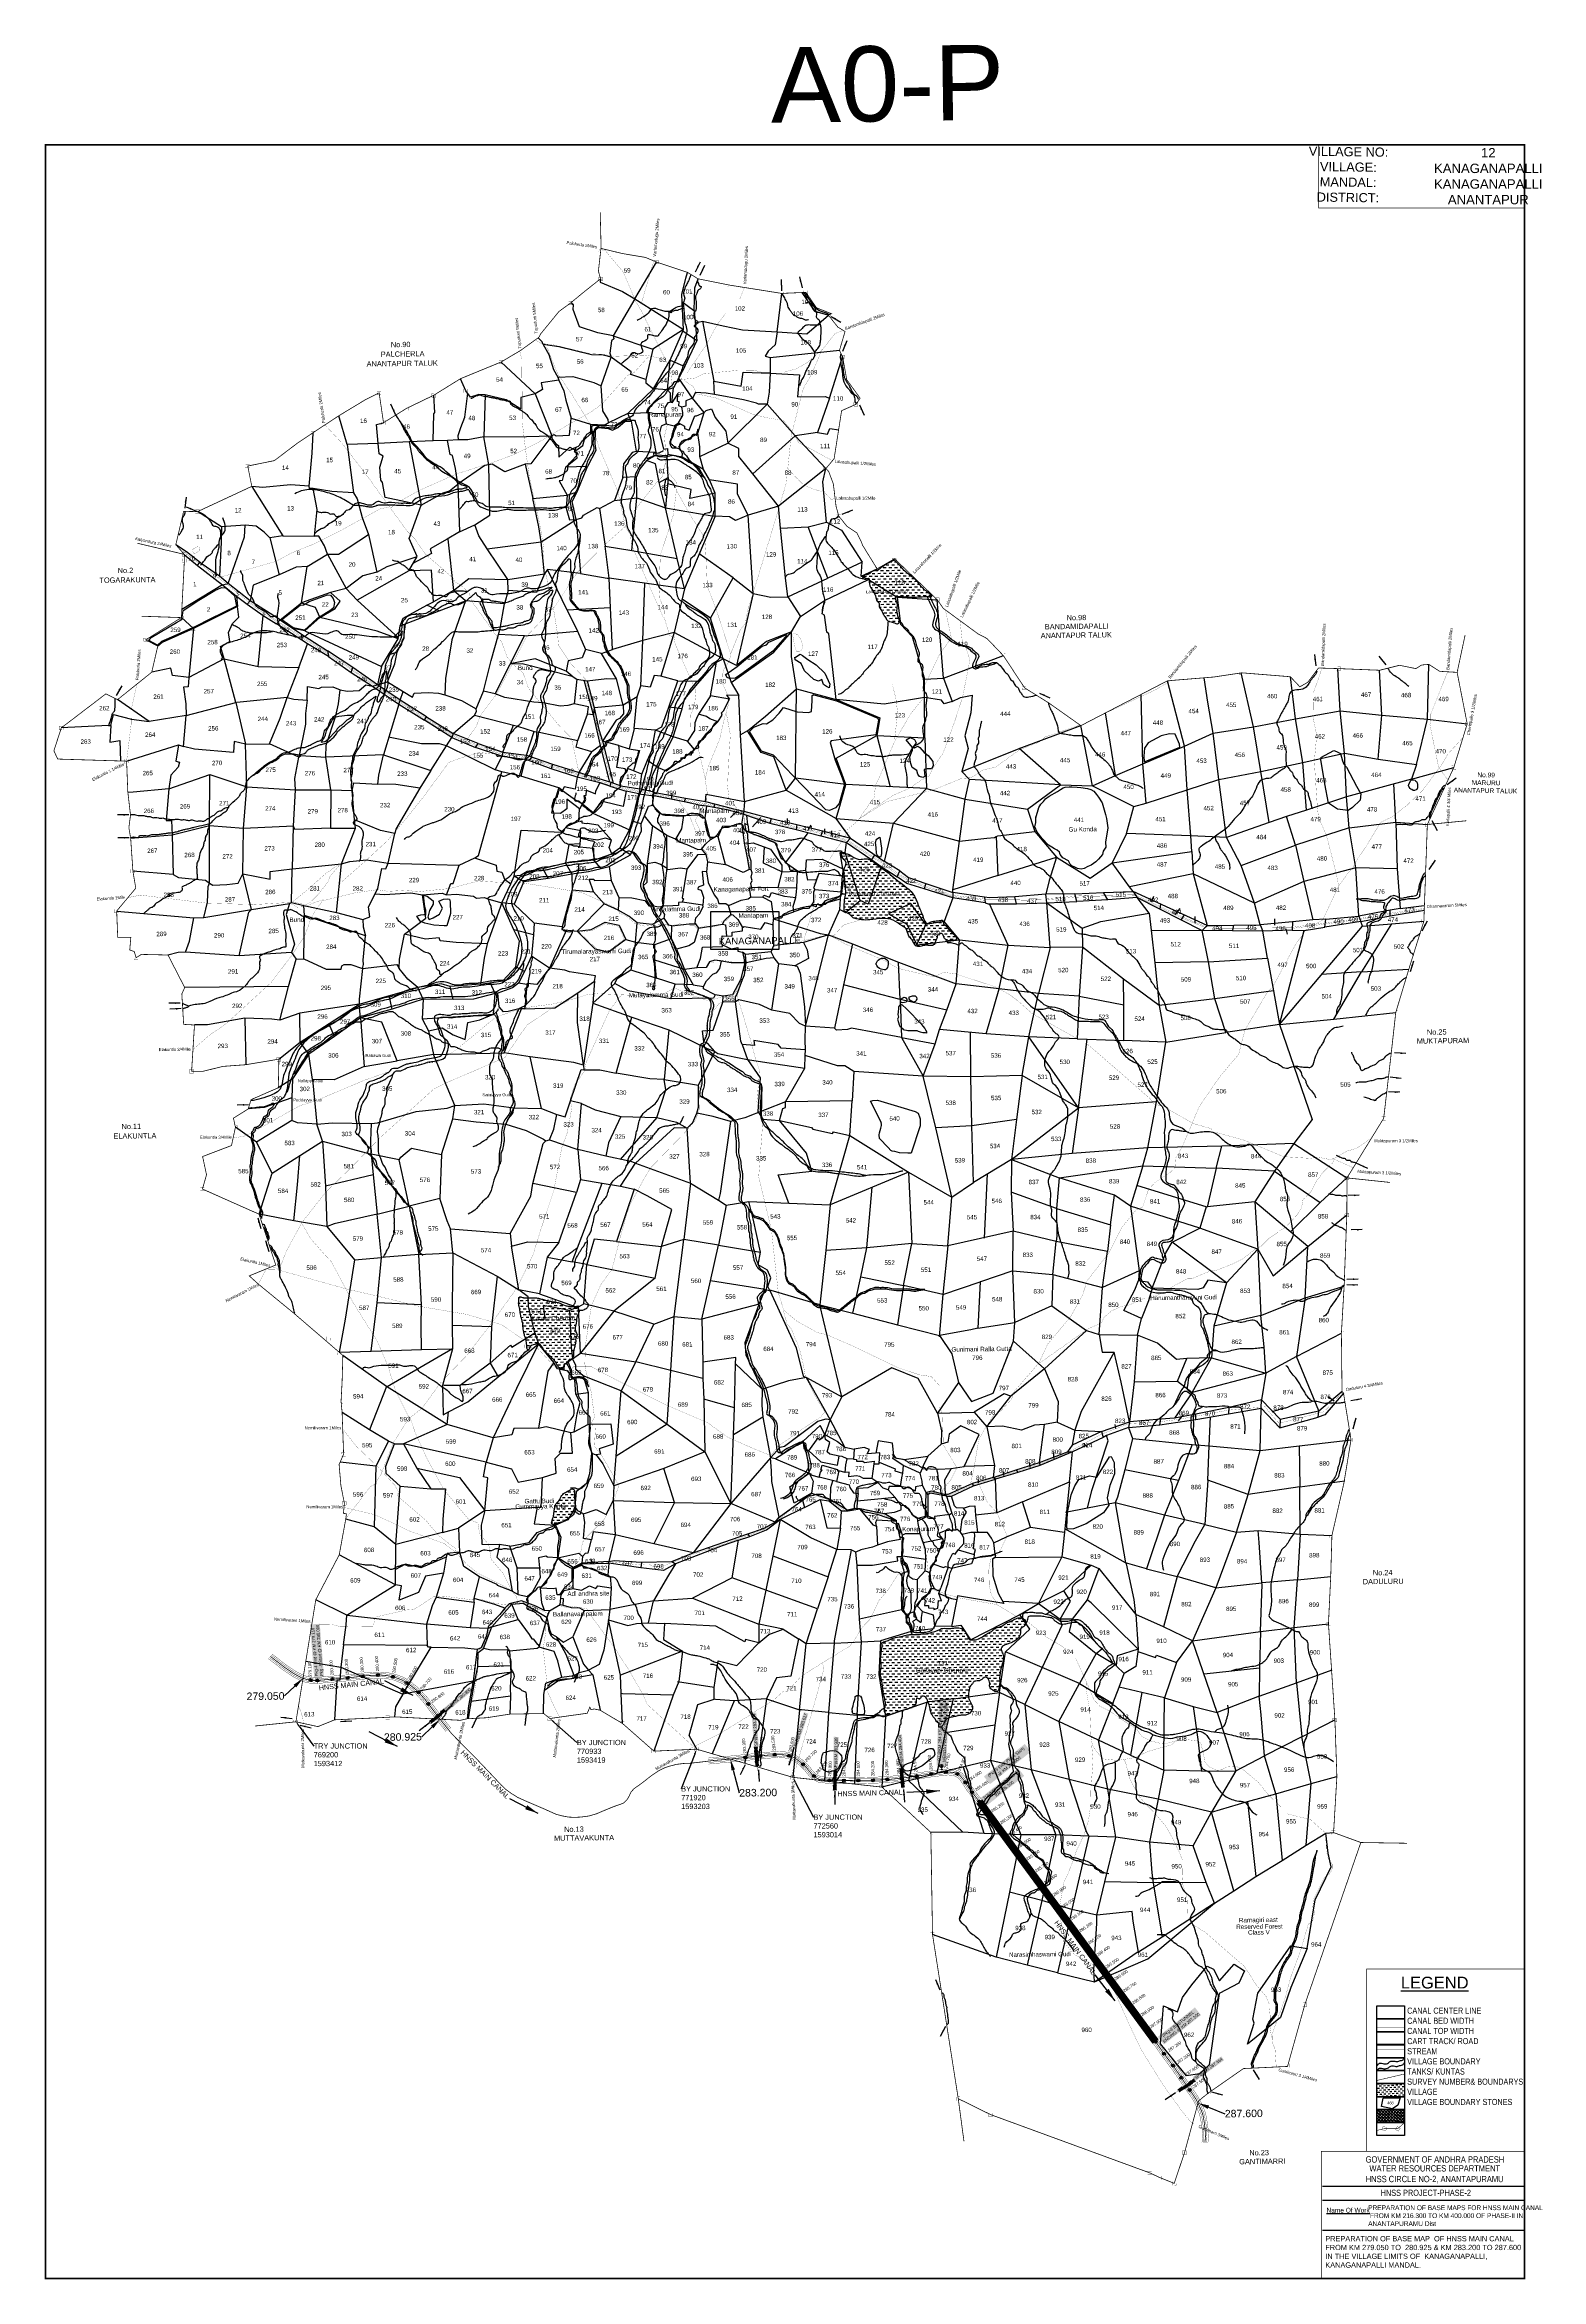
# Model space of a CAD drawing. Header units: feet. Extents: x 767600 to 777544, y 1589691 to 1604539.
import ezdxf
from ezdxf import colors
from ezdxf.entities.mleader import LeaderData, LeaderLine
from ezdxf.enums import TextEntityAlignment as Align
from ezdxf.math import Vec2, Vec3

# ---------------------------------------------------------------- set-up
doc = ezdxf.new("R2010")
doc.units = ezdxf.units.FT
doc.header["$LTSCALE"] = 15
doc.header["$MEASUREMENT"] = 0
doc.header["$PDMODE"] = 32
doc.header["$PDSIZE"] = 20
doc.linetypes.add('ACAD_ISO02W100', pattern=[15, 12, -3])
doc.linetypes.add('HIDDEN2', pattern=[0.1875, 0.125, -0.0625])
for name, color, linetype in [('CANAL1', 7, 'Continuous'), ('CRDS STONES', 7, 'Continuous'), ('CSMark', 72, 'Continuous'), ('FRAME 025', 7, 'Continuous'), ('HILL', 17, 'Continuous'), ('PAPER SIZE', 10, 'Continuous'), ('PLOT', 7, 'Continuous'), ('PLOT NO', 7, 'Continuous'), ('ROADS', 6, 'Continuous'), ('STRUCTURE', 5, 'Continuous'), ('TABLE', 7, 'Continuous'), ('tank', 4, 'Continuous'), ('TANKS-STREAM', 4, 'Continuous'), ('TEXT', 6, 'Continuous'), ('text2', 7, 'Continuous'), ('TITLEBLOCK', 7, 'Continuous'), ('VILLAGE', 30, 'Continuous'), ('VILLAGE BOUNDRY', 5, 'HIDDEN2'), ('VILLAGE STONES', 240, 'Continuous')]:
    doc.layers.add(name, color=color, linetype=linetype)
doc.styles.add('A', font='arial.ttf')
doc.styles.add('ARIALN', font='ARIALN.TTF')
doc.styles.add('CANAL', font='Cambria.ttf')
doc.styles.get("Standard").update_dxf_attribs({"font": 'arial.ttf'})
doc.linetypes.add('DOTS', pattern='A,1e-06,-3,["●",Standard,S=3,R=0,X=-1.25,Y=-1.25],-3', length=6.000001)
doc.dimstyles.new('CRDS', dxfattribs={"dimtxt": 20, "dimasz": 35, "dimexe": 0.18, "dimexo": 0.0625, "dimgap": 0.09, "dimtad": 0, "dimtih": 1, "dimtoh": 1, "dimdec": 0, "dimzin": 2, "dimdsep": 46, "dimtxsty": 'CANAL', "dimcen": 0.09, "dimclrt": 256, "dimadec": 0, "dimazin": 0, "dimtfac": 1, "dimtdec": 0, "dimtofl": 0, "dimtmove": 0, "dimatfit": 3, "dimfxl": 1, "dimtfill": 2, "dimtfillclr": 5, "dimtolj": 1, "dimtzin": 0, "dimarcsym": 0})
doc.dimstyles.get("Standard").update_dxf_attribs({"dimtxt": 0.18, "dimasz": 0.18, "dimexe": 0.18, "dimexo": 0.0625, "dimgap": 0.09, "dimtad": 0, "dimtih": 1, "dimtoh": 1, "dimdec": 4, "dimzin": 0, "dimdsep": 46, "dimtxsty": 'Standard', "dimcen": 0.09, "dimadec": 0, "dimazin": 0, "dimtfac": 1, "dimtdec": 4, "dimtofl": 0, "dimtmove": 0, "dimatfit": 3, "dimfxl": 1, "dimtolj": 1, "dimtzin": 0, "dimarcsym": 0})

# ---------------------------------------------------------------- blocks, each defined once
blk = doc.blocks.new('SP')
at = {"layer": 'STRUCTURE'}
h = blk.add_hatch(dxfattribs=at)
h.set_pattern_fill('DASH', color=256, scale=8, style=0)
edge = h.paths.add_edge_path()
edge.add_spline(control_points=[(769826, 1706742), (769825, 1706742), (769824, 1706741), (769821, 1706740), (769817, 1706740), (769811, 1706739), (769804, 1706740), (769798, 1706741), (769796, 1706742)], knot_values=[0, 0, 0, 0, 1.613557, 5.24513, 8.624976, 13.470124, 22.190216, 30.746377, 30.746377, 30.746377, 30.746377], degree=3, periodic=0)
edge.add_line((769796, 1706742), (769793, 1706740))
edge.add_line((769793, 1706740), (769733, 1706740))
edge.add_line((769733, 1706740), (769730, 1706742))
edge.add_spline(control_points=[(769730, 1706742), (769727, 1706741), (769721, 1706739), (769714, 1706738), (769708, 1706739), (769704, 1706740), (769701, 1706740), (769700, 1706741), (769700, 1706741)], knot_values=[0, 0, 0, 0, 8.556161, 17.276253, 22.121402, 25.501247, 29.13282, 30.746377, 30.746377, 30.746377, 30.746377], degree=3, periodic=0)
edge.add_line((769700, 1706741), (769700, 1706722))
edge.add_spline(control_points=[(769700, 1706722), (769700, 1706722), (769701, 1706723), (769704, 1706724), (769708, 1706725), (769714, 1706725), (769721, 1706725), (769727, 1706723), (769730, 1706723)], knot_values=[0, 0, 0, 0, 1.613557, 5.24513, 8.624976, 13.470124, 22.190216, 30.746377, 30.746377, 30.746377, 30.746377], degree=3, periodic=0)
edge.add_line((769730, 1706723), (769733, 1706725))
edge.add_line((769733, 1706725), (769793, 1706725))
edge.add_line((769793, 1706725), (769796, 1706723))
edge.add_spline(control_points=[(769796, 1706723), (769798, 1706723), (769804, 1706725), (769811, 1706726), (769817, 1706725), (769821, 1706725), (769824, 1706724), (769825, 1706723), (769826, 1706723)], knot_values=[0, 0, 0, 0, 8.556161, 17.276253, 22.121402, 25.501247, 29.13282, 30.746377, 30.746377, 30.746377, 30.746377], degree=3, periodic=0)
edge.add_line((769826, 1706723), (769826, 1706742))
h.paths.add_polyline_path([(769764, 1706732, -1), (769761, 1706732, -1)], flags=0)
h.paths.add_polyline_path([(769761, 1706732, 1), (769764, 1706732, 1)], flags=16)
at = {"layer": 'STRUCTURE', "const_width": 0.628}
for points in [[(769727, 1706748), (769727, 1706744), (769733, 1706740), (769793, 1706740), (769799, 1706744), (769799, 1706748)], [(769727, 1706717), (769727, 1706721), (769733, 1706725), (769793, 1706725), (769799, 1706721), (769799, 1706717)]]:
    blk.add_lwpolyline(points, dxfattribs=at)
at = {"layer": 'STRUCTURE', "color": 3}
blk.add_lwpolyline([(769733, 1706725), (769793, 1706725)], dxfattribs=at)
blk.add_lwpolyline([(769733, 1706725), (769793, 1706725)], dxfattribs=at)
at = {"layer": 'STRUCTURE', "color": 0}
blk.add_circle((769763, 1706732), 1.55, dxfattribs=at)
at = {"layer": 'STRUCTURE'}
for points in [[(769700, 1706741), (769701, 1706740), (769704, 1706740), (769708, 1706739), (769713, 1706739), (769721, 1706740), (769730, 1706742)], [(769700, 1706722), (769701, 1706723), (769704, 1706724), (769708, 1706724), (769713, 1706725), (769721, 1706724), (769730, 1706723)], [(769826, 1706742), (769824, 1706741), (769821, 1706740), (769817, 1706740), (769813, 1706739), (769804, 1706740), (769796, 1706742)], [(769826, 1706723), (769824, 1706724), (769821, 1706725), (769817, 1706725), (769813, 1706726), (769804, 1706725), (769796, 1706723)]]:
    blk.add_spline(points, degree=3, dxfattribs=at)
at = {"layer": 'STRUCTURE', "color": 0}
blk.add_text('STREAM', height=5, dxfattribs=at).set_placement((769684, 1706732), align=Align.MIDDLE_CENTER)
for points in [[(769727, 1706732), (769701, 1706732)], [(769824, 1706732), (769801, 1706732)]]:
    blk.add_leader(points, dimstyle='Standard', override={"dimasz": 10, "dimgap": 0.09, "dimtad": 0}, dxfattribs=at)
blk = doc.blocks.new('SLB')
at = {"layer": 'STRUCTURE'}
h = blk.add_hatch(dxfattribs=at)
h.set_pattern_fill('DOTS', color=6, scale=20, angle=320.3722, style=0)
h.set_pattern_definition([(320.372247934, (-159.4327, -72.9564), (1.2786241598, 0.5641323054), [0, -1.25])])
h.paths.add_polyline_path([(769700, 1706871), (769700, 1706861), (769729, 1706861), (769732, 1706863), (769792, 1706863), (769795, 1706861), (769825, 1706861), (769825, 1706871), (769795, 1706871), (769792, 1706869), (769732, 1706869), (769729, 1706871)])
at = {"layer": 'STRUCTURE', "color": 6, "linetype": 'ACAD_ISO02W100', "ltscale": 0.5, "const_width": 0.5}
for points in [[(769700, 1706871), (769729, 1706871)], [(769700, 1706861), (769729, 1706861)], [(769795, 1706871), (769825, 1706871)], [(769795, 1706861), (769825, 1706861)]]:
    blk.add_lwpolyline(points, dxfattribs=at)
at = {"layer": 'STRUCTURE', "color": 6, "const_width": 0.628}
for points in [[(769726, 1706877), (769726, 1706873), (769732, 1706869), (769792, 1706869), (769798, 1706873), (769798, 1706877)], [(769726, 1706855), (769726, 1706859), (769732, 1706863), (769792, 1706863), (769798, 1706859), (769798, 1706855)]]:
    blk.add_lwpolyline(points, dxfattribs=at)
at = {"layer": 'STRUCTURE', "color": 6}
blk.add_lwpolyline([(769732, 1706863), (769792, 1706863)], dxfattribs=at)
blk.add_lwpolyline([(769732, 1706863), (769792, 1706863)], dxfattribs=at)
at = {"layer": 'STRUCTURE', "color": 0}
blk.add_circle((769762, 1706866), 1.24, dxfattribs=at)
for points in [[(769704, 1706866), (769727, 1706866)], [(769819, 1706866), (769796, 1706866)]]:
    blk.add_leader(points, dimstyle='Standard', override={"dimasz": 10, "dimgap": 0.09, "dimtad": 0}, dxfattribs=at)
blk = doc.blocks.new('OT')
at = {"layer": 'STRUCTURE', "color": 190}
for points, const_width in [([(769751, 1706596), (769729, 1706596)], 0.5), ([(769751, 1706579), (769729, 1706579)], 0.5), ([(769775, 1706602), (769775, 1706598), (769769, 1706594), (769762, 1706594), (769754, 1706594), (769748, 1706598), (769748, 1706602)], 0.5), ([(769748, 1706573), (769748, 1706577), (769754, 1706581), (769762, 1706581), (769762, 1706581), (769762, 1706581), (769769, 1706581), (769775, 1706577), (769775, 1706573)], 0.5), ([(769762, 1706594), (769762, 1706581)], 2.5)]:
    blk.add_lwpolyline(points, dxfattribs=dict(at, const_width=const_width))
at = {"layer": 'STRUCTURE', "color": 0}
blk.add_circle((769762, 1706587), 1.87, dxfattribs=at)
blk.add_leader([(769733, 1706587), (769754, 1706587)], dimstyle='Standard', override={"dimasz": 10, "dimgap": 0.09, "dimtad": 0}, dxfattribs=at)

msp = doc.modelspace()

# ---------------------------------------------------------------- hatches: boundary and pattern name
at = {"layer": 'tank'}
h = msp.add_hatch(dxfattribs=at)
h.set_pattern_fill('DASH', color=256, scale=109.354578, angle=3.5405, style=0)
h.set_pattern_definition([(3.5405362, (80497.785, 63571.93), (12.79908756, 14.4873772), [13.66932223, -13.66932223])])
h.paths.add_polyline_path([(776452, 1590991), (776636, 1590991), (776636, 1590904), (776452, 1590904)])
at = {"layer": 'TANKS-STREAM'}
h = msp.add_hatch(dxfattribs=at)
h.set_pattern_fill('DASH', color=256, scale=150, angle=0.74052, style=0)
edge = h.paths.add_edge_path()
edge.add_spline(control_points=[(773244, 1601114), (773247, 1601112), (773258, 1601102), (773285, 1601076), (773324, 1601029), (773380, 1600994), (773425, 1600935), (773452, 1600911), (773506, 1600870), (773472, 1600872), (773446, 1600871), (773405, 1600868), (773361, 1600867), (773316, 1600873), (773286, 1600867), (773259, 1600877), (773256, 1600873), (773256, 1600873)], knot_values=[879.103128, 879.103128, 879.103128, 879.103128, 889.753439, 923.595288, 994.591856, 1075.542432, 1128.298422, 1205.499649, 1234.724127, 1252.896984, 1277.464675, 1325.223841, 1374.87867, 1414.147884, 1460.502003, 1477.981062, 1479.006459, 1479.006459, 1479.006459, 1479.006459], degree=3, periodic=0)
edge.add_spline(control_points=[(773245, 1601113), (773217, 1601101), (773178, 1601083), (773135, 1601043), (773097, 1601043), (773078, 1601018), (773058, 1601018), (773037, 1601009), (773034, 1601004)], knot_values=[0, 0, 0, 0, 92.110511, 131.802226, 175.373658, 195.407192, 219.759349, 242.162016, 242.162016, 242.162016, 242.162016], degree=3, periodic=0)
edge.add_line((773034, 1601004), (773062, 1600990))
edge.add_spline(control_points=[(773062, 1600990), (773066, 1600992), (773075, 1600995), (773078, 1600988), (773078, 1600982)], knot_values=[279.033797, 279.033797, 279.033797, 279.033797, 291.922509, 308.732036, 308.732036, 308.732036, 308.732036], degree=3, periodic=0)
edge.add_line((773078, 1600982), (773256, 1600873))
h.paths.add_polyline_path([(773240, 1600943), (773323, 1600944), (773323, 1600989), (773239, 1600988)], flags=24)
h = msp.add_hatch(dxfattribs=at)
h.set_pattern_fill('DASH', color=256, scale=150, angle=0.74052, style=0)
edge = h.paths.add_edge_path()
edge.add_spline(control_points=[(773078, 1600982), (773079, 1600975), (773078, 1600940), (773104, 1600913), (773123, 1600874), (773127, 1600841), (773150, 1600827), (773139, 1600800), (773162, 1600784), (773167, 1600758), (773182, 1600743), (773191, 1600722), (773203, 1600709), (773223, 1600703), (773244, 1600700), (773262, 1600690), (773288, 1600695), (773270, 1600739), (773258, 1600774), (773273, 1600822), (773252, 1600848), (773254, 1600871), (773256, 1600873)], knot_values=[302.206356, 302.206356, 302.206356, 302.206356, 323.115052, 374.465529, 423.887208, 448.557346, 470.64125, 490.147366, 520.008945, 540.505785, 566.569106, 582.770375, 607.154733, 616.414053, 647.012829, 668.613369, 678.252627, 715.905592, 764.72811, 803.434407, 851.814968, 860.521494, 860.521494, 860.521494, 860.521494], degree=3, periodic=0)
edge.add_line((773256, 1600873), (773078, 1600982))
h = msp.add_hatch(dxfattribs=at)
h.set_pattern_fill('DASH', color=256, scale=150, angle=0.74052, style=0)
edge = h.paths.add_edge_path()
edge.add_spline(control_points=[(772913, 1598782), (772916, 1598780), (772928, 1598769), (772954, 1598762), (772970, 1598734), (773000, 1598730), (773037, 1598721), (773093, 1598723), (773160, 1598738), (773240, 1598729), (773285, 1598689), (773333, 1598663), (773333, 1598618), (773369, 1598590), (773379, 1598550), (773422, 1598543), (773456, 1598564), (773508, 1598543), (773516, 1598574), (773520, 1598589), (773531, 1598603), (773529, 1598622), (773544, 1598629), (773562, 1598637), (773574, 1598616), (773577, 1598597), (773591, 1598593), (773594, 1598577), (773611, 1598597), (773639, 1598579), (773660, 1598596), (773649, 1598627), (773614, 1598643), (773596, 1598679), (773581, 1598689), (773568, 1598699), (773573, 1598722), (773556, 1598721), (773542, 1598719), (773519, 1598714), (773492, 1598716), (773454, 1598686), (773431, 1598765), (773404, 1598814), (773374, 1598914), (773286, 1598964), (773210, 1599035), (773145, 1599075), (773096, 1599124), (773046, 1599132), (772997, 1599119), (772961, 1599152), (772926, 1599165), (772892, 1599163), (772897, 1599189), (772887, 1599129), (772942, 1599115), (772899, 1599050), (772918, 1599004), (772914, 1598950), (772930, 1598905), (772912, 1598858), (772913, 1598818), (772913, 1598792), (772913, 1598779)], knot_values=[0, 0, 0, 0, 9.768801, 49.831134, 72.662543, 102.675887, 134.015334, 187.041528, 266.843435, 343.415877, 415.06476, 445.456667, 497.044437, 530.682326, 576.823981, 606.059637, 643.380636, 700.29547, 717.421359, 728.782717, 748.661039, 767.890934, 777.245354, 795.948807, 816.844311, 837.904658, 849.482298, 860.99038, 862.562479, 919.616795, 926.953353, 933.711291, 1009.65346, 1035.352845, 1050.319538, 1061.511162, 1085.001358, 1092.394999, 1107.753083, 1129.059316, 1162.512192, 1187.967225, 1246.902443, 1324.371619, 1390.455406, 1540.178783, 1610.198645, 1703.111706, 1768.794422, 1812.104367, 1850.339547, 1912.926868, 1938.957414, 1972.463159, 1978.489763, 1997.982366, 2065.526566, 2111.864845, 2178.178125, 2207.330678, 2273.382607, 2313.276712, 2352.904442, 2392.198866, 2392.198866, 2392.198866, 2392.198866], degree=3, periodic=0)
h = msp.add_hatch(dxfattribs=at)
h.set_pattern_fill('DASH', color=256, scale=150, angle=0.74052, style=0)
edge = h.paths.add_edge_path()
edge.add_spline(control_points=[(770752, 1596214), (770753, 1596215), (770758, 1596221), (770770, 1596214), (770785, 1596212), (770797, 1596213), (770810, 1596213), (770824, 1596213), (770841, 1596211), (770864, 1596214), (770884, 1596209), (770906, 1596203), (770928, 1596197), (770956, 1596190), (770984, 1596185), (771020, 1596179), (771049, 1596161), (771084, 1596157), (771106, 1596154), (771132, 1596152), (771160, 1596128), (771139, 1596094), (771131, 1596067), (771133, 1596045), (771127, 1596026), (771123, 1596005), (771130, 1595983), (771140, 1595961), (771126, 1595944), (771130, 1595924), (771124, 1595901), (771118, 1595875), (771113, 1595849), (771114, 1595830), (771110, 1595811), (771096, 1595803), (771082, 1595797), (771074, 1595787), (771070, 1595772), (771050, 1595775), (771047, 1595755), (771038, 1595736), (771021, 1595745), (771011, 1595754), (771000, 1595769), (770993, 1595789), (770978, 1595806), (770959, 1595823), (770937, 1595843), (770911, 1595869), (770891, 1595917), (770851, 1595900), (770820, 1595893), (770820, 1595863), (770806, 1595867), (770798, 1595897), (770805, 1595929), (770787, 1595962), (770783, 1595983), (770780, 1596004), (770776, 1596025), (770777, 1596051), (770765, 1596079), (770759, 1596112), (770757, 1596146), (770747, 1596171), (770751, 1596194), (770751, 1596206), (770751, 1596215)], knot_values=[0, 0, 0, 0, 3.717421, 23.06743, 31.716076, 48.812397, 59.33341, 69.19686, 90.936166, 111.978193, 137.384671, 151.74472, 179.833115, 206.305696, 238.417096, 265.375589, 315.797974, 337.852144, 368.355643, 384.475185, 415.159343, 458.826209, 481.292574, 502.349753, 523.222995, 541.799248, 563.955394, 591.272955, 606.872334, 622.634315, 647.900926, 677.689573, 703.713226, 726.73719, 736.933501, 759.018347, 770.778037, 782.476706, 795.434054, 812.503863, 825.443002, 849.895241, 858.442016, 876.12546, 892.70746, 912.986335, 937.824328, 961.528172, 988.496609, 1025.772138, 1079.368696, 1102.975213, 1146.916159, 1159.602327, 1168.37478, 1179.248439, 1245.64025, 1264.184413, 1289.047158, 1307.623411, 1330.19372, 1353.217683, 1382.539822, 1420.547824, 1453.346154, 1484.77565, 1497.976475, 1522.311752, 1522.311752, 1522.311752, 1522.311752], degree=3, periodic=0)
h = msp.add_hatch(dxfattribs=at)
h.set_pattern_fill('DASH', color=256, scale=150, angle=0.74052, style=0)
edge = h.paths.add_edge_path()
edge.add_spline(control_points=[(770973, 1594719), (770972, 1594724), (770971, 1594736), (770981, 1594755), (770981, 1594779), (770987, 1594803), (770988, 1594825), (770999, 1594850), (771022, 1594865), (771028, 1594890), (771042, 1594909), (771066, 1594924), (771088, 1594933), (771105, 1594946), (771124, 1594932), (771119, 1594914), (771121, 1594896), (771120, 1594871), (771124, 1594846), (771128, 1594823), (771127, 1594795), (771110, 1594767), (771083, 1594748), (771064, 1594736), (771039, 1594719), (771010, 1594717), (770988, 1594704), (770962, 1594712), (770970, 1594730), (770975, 1594742)], knot_values=[0, 0, 0, 0, 15.68098, 33.351763, 64.127366, 84.117873, 107.964597, 130.765534, 164.077526, 183.386535, 205.156702, 234.811243, 265.522387, 276.490762, 296.901105, 313.562182, 329.243307, 350.804726, 388.253398, 405.029666, 421.719606, 472.670421, 494.449184, 518.676356, 542.403037, 582.161801, 603.591222, 618.176711, 648.952314, 648.952314, 648.952314, 648.952314], degree=3, periodic=0)
h = msp.add_hatch(dxfattribs=at)
h.set_pattern_fill('DASH', color=256, scale=150, angle=0.74052, style=0)
edge = h.paths.add_edge_path()
edge.add_spline(control_points=[(773184, 1593450), (773188, 1593446), (773196, 1593438), (773215, 1593443), (773243, 1593449), (773295, 1593474), (773349, 1593480), (773389, 1593506), (773392, 1593526), (773386, 1593560), (773419, 1593538), (773424, 1593566), (773446, 1593567), (773463, 1593551), (773468, 1593525), (773480, 1593502), (773484, 1593472), (773492, 1593449), (773502, 1593429), (773519, 1593414), (773523, 1593392), (773545, 1593385), (773541, 1593372), (773538, 1593358), (773556, 1593357), (773562, 1593367), (773578, 1593381), (773580, 1593413), (773612, 1593422), (773638, 1593429), (773667, 1593434), (773696, 1593442), (773732, 1593438), (773760, 1593460), (773769, 1593500), (773750, 1593528), (773732, 1593567), (773743, 1593598), (773745, 1593631), (773765, 1593643), (773771, 1593664), (773794, 1593668), (773822, 1593665), (773843, 1593698), (773868, 1593685), (773875, 1593668), (773881, 1593649), (773875, 1593629), (773887, 1593613), (773903, 1593602), (773920, 1593593), (773938, 1593600), (773938, 1593617), (773945, 1593637), (773946, 1593662), (773944, 1593686), (773947, 1593709), (773951, 1593743), (773965, 1593778), (773970, 1593816), (773971, 1593847), (773956, 1593867), (773955, 1593907), (774015, 1593910), (774047, 1593935), (774067, 1593946), (774077, 1593961), (774082, 1593976), (774084, 1593994), (774082, 1594014), (774103, 1594025), (774123, 1594039), (774118, 1594059), (774113, 1594077), (774091, 1594086), (774063, 1594085), (774038, 1594072), (774009, 1594059), (773984, 1594050), (773963, 1594029), (773934, 1594023), (773907, 1594012), (773891, 1593992), (773868, 1593985), (773832, 1593962), (773796, 1593939), (773759, 1593939), (773743, 1593940), (773736, 1593954), (773729, 1593967), (773719, 1593988), (773702, 1594015), (773668, 1594021), (773635, 1594016), (773600, 1594013), (773562, 1594019), (773538, 1594002), (773509, 1593994), (773471, 1593983), (773426, 1593976), (773386, 1593975), (773357, 1593976), (773329, 1593972), (773296, 1593962), (773258, 1593957), (773223, 1593948), (773197, 1593929), (773172, 1593930), (773161, 1593916), (773165, 1593906), (773165, 1593894), (773159, 1593874), (773159, 1593848), (773152, 1593820), (773156, 1593797), (773161, 1593762), (773147, 1593726), (773157, 1593685), (773163, 1593658), (773167, 1593632), (773170, 1593604), (773172, 1593578), (773181, 1593556), (773182, 1593539), (773187, 1593523), (773186, 1593507), (773186, 1593493), (773178, 1593480), (773180, 1593461), (773185, 1593448), (773188, 1593442)], knot_values=[0, 0, 0, 0, 15.983249, 31.810298, 52.776931, 105.097021, 201.281786, 213.917435, 242.740546, 262.322187, 284.934685, 307.302107, 317.567412, 346.58812, 365.085348, 398.55846, 423.136308, 453.375729, 472.495118, 491.640825, 517.921292, 535.667243, 540.40058, 556.180898, 569.225494, 578.42043, 590.915605, 632.043396, 655.347885, 683.072322, 713.329879, 745.416539, 772.38478, 818.950467, 834.26078, 890.341171, 912.074001, 961.586344, 981.625819, 1007.928101, 1025.958585, 1039.489533, 1071.427833, 1108.555994, 1125.177358, 1144.296747, 1161.413883, 1185.548419, 1199.722431, 1217.566801, 1244.897959, 1251.974681, 1270.47191, 1289.609776, 1316.672975, 1343.592298, 1361.326674, 1386.663674, 1447.13305, 1470.635195, 1504.103866, 1534.965262, 1542.391217, 1618.472567, 1653.851821, 1671.890229, 1686.573005, 1705.371359, 1717.58099, 1742.000153, 1755.934913, 1786.146609, 1802.958295, 1811.76543, 1842.997792, 1860.656012, 1895.351009, 1925.732145, 1956.493783, 1973.033405, 2015.667755, 2041.434637, 2059.180588, 2089.517265, 2109.915108, 2190.291591, 2207.020603, 2222.347395, 2233.68283, 2251.126956, 2267.736061, 2304.144569, 2339.762944, 2363.07176, 2406.792468, 2445.838082, 2469.527616, 2493.036876, 2536.087814, 2588.661019, 2626.777368, 2655.588371, 2678.067103, 2711.432784, 2758.647316, 2790.691314, 2818.535588, 2852.918742, 2857.561954, 2868.739649, 2880.806917, 2894.098204, 2931.517756, 2956.854804, 2980.135398, 2998.79321, 3062.759776, 3090.077257, 3123.210988, 3144.742041, 3170.882235, 3206.460522, 3222.91071, 3241.68389, 3256.79541, 3272.575728, 3288.464995, 3297.609255, 3318.959004, 3339.509204, 3339.509204, 3339.509204, 3339.509204], degree=3, periodic=0)
at = {"layer": 'VILLAGE', "linetype": 'Continuous'}
h = msp.add_hatch(dxfattribs=at)
h.set_pattern_fill('SACNCR', color=256, scale=150, angle=1.5303, style=0)
h.set_pattern_definition([(46.5303199, (6701.273, -4964.147), (-10.20569814, 9.6745869), []), (46.5303199, (6711.213, -4963.881), (-10.20569814, 9.6745869), [0, -14.0625])])
h.paths.add_polyline_path([(776452, 1590818), (776636, 1590818), (776636, 1590732), (776452, 1590732)])

# ---------------------------------------------------------------- linework, layer by layer
at = {"color": 79, "const_width": 50}
msp.add_lwpolyline([(773810, 1592865), (774981, 1591270)], dxfattribs=at)
for p in [(772328, 1593196), (772328, 1593196), (773558, 1593101), (773558, 1593101), (773810, 1592865), (773810, 1592865), (774981, 1591270), (774981, 1591270), (775214, 1590996), (775214, 1590996)]:
    msp.add_point(p)
at = {"layer": 'CANAL1'}
msp.add_lwpolyline([(772027, 1598780), (772478, 1598780), (772478, 1598526), (772027, 1598526)], close=True, dxfattribs=at)
at = {"layer": 'CANAL1', "color": 1, "const_width": 2}
for points in [[(769087, 1593814), (769180, 1593742), (769245, 1593698), (769299, 1593669), (769340, 1593655), (769386, 1593649), (769427, 1593651), (769625, 1593668), (769749, 1593682), (769827, 1593686), (769872, 1593682), (769921, 1593672), (769969, 1593653), (770016, 1593623), (770058, 1593589), (770115, 1593527), (770195, 1593419), (770266, 1593331)], [(769110, 1593846), (769203, 1593774), (769265, 1593732), (769315, 1593706), (769350, 1593694), (769388, 1593689), (769424, 1593691), (769621, 1593708), (769745, 1593722), (769828, 1593726), (769878, 1593722), (769932, 1593710), (769987, 1593689), (770039, 1593655), (770085, 1593618), (770146, 1593552), (770227, 1593443), (770299, 1593353)], [(772007, 1593154), (772043, 1593158), (772150, 1593167), (772330, 1593185), (772397, 1593193), (772468, 1593197), (772521, 1593195), (772569, 1593184), (772607, 1593162), (772646, 1593133), (772675, 1593104), (772710, 1593061), (772731, 1593043), (772753, 1593032), (772779, 1593028), (772841, 1593024), (772935, 1593025), (773060, 1593026), (773133, 1593028), (773218, 1593033), (773293, 1593041), (773394, 1593054), (773486, 1593068), (773555, 1593077), (773601, 1593082), (773645, 1593078), (773673, 1593068), (773698, 1593051), (773728, 1593014), (773760, 1592963), (773823, 1592881), (775009, 1591266), (775053, 1591203), (775122, 1591111), (775183, 1591021), (775206, 1590988), (775241, 1590938), (775265, 1590901), (775287, 1590859), (775304, 1590820), (775314, 1590792), (775322, 1590747), (775330, 1590693), (775333, 1590638), (775329, 1590598), (775329, 1590598)], [(772011, 1593114), (772047, 1593118), (772154, 1593127), (772334, 1593146), (772401, 1593153), (772468, 1593157), (772516, 1593155), (772555, 1593146), (772585, 1593129), (772620, 1593103), (772646, 1593077), (772682, 1593033), (772708, 1593010), (772741, 1592993), (772775, 1592989), (772840, 1592984), (772936, 1592985), (773060, 1592986), (773135, 1592988), (773222, 1592993), (773297, 1593001), (773400, 1593014), (773492, 1593029), (773559, 1593037), (773602, 1593042), (773636, 1593039), (773654, 1593032), (773671, 1593021), (773695, 1592991), (773727, 1592940), (773791, 1592857), (774977, 1591242), (775020, 1591179), (775090, 1591087), (775150, 1590999), (775173, 1590965), (775208, 1590915), (775231, 1590881), (775251, 1590842), (775266, 1590805), (775275, 1590781), (775283, 1590741), (775290, 1590689), (775293, 1590639), (775290, 1590603), (775289, 1590599)]]:
    msp.add_lwpolyline(points, dxfattribs=at)
at = {"layer": 'CANAL1', "color": 5, "const_width": 2}
for points in [[(769093, 1593822), (769186, 1593750), (769250, 1593706), (769303, 1593678), (769343, 1593665), (769387, 1593659), (769426, 1593661), (769624, 1593678), (769748, 1593692), (769827, 1593696), (769874, 1593692), (769923, 1593681), (769974, 1593662), (770022, 1593631), (770065, 1593596), (770123, 1593533), (770203, 1593425), (770274, 1593336)], [(769105, 1593838), (769198, 1593766), (769260, 1593723), (769311, 1593697), (769347, 1593685), (769387, 1593679), (769424, 1593681), (769622, 1593698), (769746, 1593712), (769827, 1593716), (769877, 1593712), (769929, 1593701), (769983, 1593680), (770033, 1593647), (770078, 1593611), (770138, 1593546), (770219, 1593437), (770291, 1593347)], [(772008, 1593144), (772044, 1593148), (772151, 1593157), (772331, 1593175), (772398, 1593183), (772468, 1593187), (772520, 1593185), (772566, 1593175), (772601, 1593154), (772639, 1593126), (772668, 1593097), (772703, 1593054), (772725, 1593035), (772750, 1593022), (772778, 1593019), (772841, 1593014), (772936, 1593015), (773060, 1593016), (773133, 1593018), (773219, 1593023), (773294, 1593031), (773395, 1593044), (773488, 1593058), (773556, 1593067), (773601, 1593072), (773643, 1593068), (773668, 1593059), (773691, 1593043), (773719, 1593008), (773751, 1592957), (773815, 1592875), (775001, 1591260), (775044, 1591197), (775114, 1591105), (775174, 1591016), (775198, 1590982), (775232, 1590932), (775257, 1590896), (775278, 1590855), (775294, 1590816), (775304, 1590789), (775313, 1590745), (775320, 1590692), (775323, 1590639), (775319, 1590599), (775319, 1590598)], [(772010, 1593124), (772046, 1593128), (772153, 1593137), (772333, 1593156), (772400, 1593163), (772468, 1593167), (772517, 1593165), (772558, 1593156), (772590, 1593137), (772626, 1593110), (772653, 1593084), (772689, 1593040), (772714, 1593018), (772744, 1593003), (772776, 1592999), (772840, 1592994), (772936, 1592995), (773060, 1592996), (773134, 1592998), (773221, 1593003), (773296, 1593011), (773398, 1593024), (773490, 1593039), (773558, 1593047), (773602, 1593052), (773638, 1593048), (773659, 1593041), (773678, 1593028), (773703, 1592997), (773735, 1592946), (773799, 1592863), (774985, 1591248), (775028, 1591185), (775098, 1591093), (775158, 1591004), (775181, 1590971), (775216, 1590921), (775239, 1590886), (775260, 1590846), (775276, 1590809), (775285, 1590783), (775293, 1590742), (775300, 1590690), (775303, 1590639), (775299, 1590602), (775299, 1590599)]]:
    msp.add_lwpolyline(points, dxfattribs=at)
at = {"layer": 'CANAL1', "color": 1, "linetype": 'HIDDEN2', "ltscale": 6, "const_width": 5}
msp.add_lwpolyline([(769099, 1593830), (769192, 1593758), (769255, 1593715), (769307, 1593687), (769345, 1593675), (769387, 1593669), (769412, 1593670), (769425, 1593671), (769623, 1593688), (769747, 1593702), (769827, 1593706), (769875, 1593702), (769926, 1593691), (769978, 1593671), (770028, 1593639), (770072, 1593604), (770131, 1593539), (770210, 1593433), (770304, 1593316), (770335, 1593284), (770481, 1593136), (770623, 1592986), (770633, 1592975), (770667, 1592943), (770699, 1592920), (770742, 1592893), (770804, 1592865), (770912, 1592819), (770999, 1592780), (771038, 1592770), (771079, 1592762), (771119, 1592760), (771162, 1592762), (771215, 1592769), (771264, 1592783), (771335, 1592813), (771372, 1592828), (771399, 1592838), (771423, 1592846), (771448, 1592856), (771450, 1592858), (771470, 1592878), (771484, 1592903), (771496, 1592929), (771516, 1592951), (771552, 1592976), (771589, 1593004), (771632, 1593038), (771681, 1593071), (771716, 1593088), (771747, 1593099), (771797, 1593112), (771845, 1593118), (771890, 1593120), (771938, 1593125), (772004, 1593133), (772045, 1593138), (772152, 1593147), (772332, 1593166), (772356, 1593168), (772399, 1593173), (772468, 1593177), (772518, 1593175), (772545, 1593169), (772562, 1593165), (772596, 1593146), (772633, 1593118), (772661, 1593091), (772696, 1593047), (772719, 1593026), (772747, 1593012), (772777, 1593009), (772814, 1593006), (772841, 1593004), (772936, 1593005), (773060, 1593006), (773134, 1593008), (773220, 1593013), (773295, 1593021), (773397, 1593034), (773489, 1593048), (773557, 1593057), (773564, 1593058), (773588, 1593061), (773602, 1593062), (773640, 1593058), (773663, 1593050), (773684, 1593036), (773711, 1593002), (773743, 1592952), (773810, 1592865), (774981, 1591270), (774993, 1591254), (775036, 1591191), (775106, 1591099), (775166, 1591010), (775189, 1590976), (775208, 1590949), (775224, 1590926), (775248, 1590891), (775269, 1590850), (775285, 1590813), (775295, 1590786), (775303, 1590744), (775310, 1590691), (775313, 1590639), (775309, 1590601), (775309, 1590599)], dxfattribs=at)
at = {"layer": 'CANAL1', "color": 1, "linetype": 'HIDDEN2', "ltscale": 100, "const_width": 0.9}
msp.add_lwpolyline([(776452, 1591464), (776636, 1591464)], dxfattribs=at)
at = {"layer": 'CANAL1', "color": 5, "ltscale": 100, "const_width": 0.9}
for points in [[(776636, 1591391), (776452, 1591391)], [(776636, 1591364), (776452, 1591364)]]:
    msp.add_lwpolyline(points, dxfattribs=at)
at = {"layer": 'CANAL1', "color": 1, "ltscale": 100, "const_width": 0.9}
for points in [[(776636, 1591323), (776452, 1591323)], [(776636, 1591260), (776452, 1591260)]]:
    msp.add_lwpolyline(points, dxfattribs=at)
at = {"layer": 'CSMark', "color": 84, "const_width": 2}
msp.add_lwpolyline([(769410, 1593690), (769413, 1593650)], dxfattribs=at)
at = {"layer": 'CSMark', "color": 5, "const_width": 4.5}
for points in [[(776384, 1591753), (777433, 1591753), (777433, 1590541), (776384, 1590541)], [(777433, 1590541), (776083, 1590541), (776083, 1589696), (777433, 1589696)]]:
    msp.add_lwpolyline(points, close=True, dxfattribs=at)
at = {"layer": 'CSMark', "color": 3}
for p in [(769366, 1593672), (769412, 1593670), (769512, 1593679), (769613, 1593687), (769713, 1593698), (769814, 1593706), (769914, 1593694), (770005, 1593653), (770084, 1593590), (770149, 1593514), (770210, 1593433), (772256, 1593158), (772356, 1593168), (772356, 1593168), (772451, 1593176), (772545, 1593169), (772545, 1593169), (772638, 1593113), (772711, 1593034), (773393, 1593034), (773491, 1593049), (773588, 1593061), (773665, 1593049), (772814, 1593006), (772910, 1593004), (773006, 1593006), (773103, 1593007), (773199, 1593012), (773295, 1593021), (773718, 1592992), (773762, 1592927), (773869, 1592785), (773927, 1592705), (773986, 1592626), (774044, 1592546), (774103, 1592466), (774161, 1592386), (774220, 1592307), (774278, 1592227), (774337, 1592147), (774395, 1592068), (774454, 1591988), (774512, 1591908), (774571, 1591828), (774630, 1591749), (774688, 1591669), (774747, 1591589), (774805, 1591510), (774864, 1591430), (774922, 1591350), (774981, 1591270), (775038, 1591189), (775097, 1591111), (775152, 1591030), (775208, 1590949)]:
    msp.add_point(p, dxfattribs=at)
at = {"layer": 'FRAME 025', "lineweight": -3, "const_width": 8.16}
for points in [[(776089, 1590309), (777433, 1590309)], [(776089, 1590216), (777433, 1590216)], [(776089, 1590016), (777433, 1590016)]]:
    msp.add_lwpolyline(points, dxfattribs=at)
at = {"layer": 'HILL'}
for points in [[(772125, 1600353), (772200, 1600406), (772270, 1600464), (772367, 1600541), (772397, 1600551), (772412, 1600569), (772528, 1600619), (772523, 1600604), (772439, 1600509), (772241, 1600366), (772189, 1600329), (772150, 1600327), (772135, 1600335), (772123, 1600354)], [(772583, 1600465), (772620, 1600488), (772635, 1600481), (772671, 1600453), (772725, 1600418), (772783, 1600362), (772817, 1600290), (772812, 1600265), (772795, 1600273), (772774, 1600287), (772763, 1600320), (772741, 1600309), (772710, 1600320), (772648, 1600379), (772627, 1600426), (772586, 1600451), (772585, 1600470)], [(772710, 1600219), (772861, 1600179), (773136, 1600063), (773140, 1600050), (773122, 1599952), (772959, 1599930), (772825, 1599913), (772820, 1599902), (772852, 1599785), (772893, 1599684), (772915, 1599623), (772879, 1599497), (772855, 1599468), (772815, 1599450), (772790, 1599455), (772649, 1599603), (772568, 1599684), (772443, 1599818), (772362, 1599844), (772282, 1599976), (772311, 1600003), (772374, 1600029), (772396, 1600026), (772438, 1600052), (772481, 1600097), (772508, 1600135), (772599, 1600106), (772674, 1600102), (772694, 1600108), (772699, 1600182), (772700, 1600215), (772710, 1600220)], [(773366, 1599869), (773324, 1599920), (773351, 1599936), (773379, 1599921), (773391, 1599900), (773370, 1599873), (773380, 1599867), (773401, 1599877), (773415, 1599869), (773443, 1599835), (773471, 1599816), (773501, 1599775), (773504, 1599746), (773493, 1599727), (773463, 1599727), (773443, 1599723), (773447, 1599676), (773435, 1599669), (773413, 1599677), (773402, 1599692), (773394, 1599716), (773364, 1599736), (773352, 1599770), (773349, 1599807), (773360, 1599835), (773367, 1599851), (773367, 1599870)], [(774911, 1599775), (775143, 1599872), (775141, 1599892), (775112, 1599958), (775073, 1599960), (775019, 1599947), (774931, 1599900), (774907, 1599865), (774903, 1599812), (774906, 1599775), (774916, 1599774)], [(776080, 1599802), (776166, 1599848), (776184, 1599842), (776211, 1599829), (776224, 1599781), (776233, 1599758), (776249, 1599737), (776316, 1599611), (776346, 1599561), (776340, 1599519), (776289, 1599470), (776260, 1599451), (776190, 1599459), (776130, 1599499), (776105, 1599628), (776080, 1599790), (776082, 1599803)], [(774186, 1599402), (774206, 1599470), (774219, 1599493), (774237, 1599510), (774250, 1599528), (774274, 1599546), (774330, 1599577), (774350, 1599590), (774367, 1599601), (774380, 1599605), (774407, 1599608), (774425, 1599608), (774460, 1599606), (774484, 1599603), (774529, 1599597), (774552, 1599590), (774572, 1599579), (774588, 1599557), (774603, 1599539), (774626, 1599502), (774639, 1599454), (774648, 1599423), (774655, 1599396), (774664, 1599336), (774649, 1599240), (774650, 1599206), (774633, 1599179), (774628, 1599158), (774601, 1599127), (774584, 1599108), (774553, 1599088), (774531, 1599077), (774507, 1599065), (774487, 1599061), (774463, 1599064), (774449, 1599072), (774425, 1599083), (774413, 1599093), (774402, 1599115), (774365, 1599135), (774347, 1599157), (774343, 1599173), (774327, 1599187), (774310, 1599196), (774291, 1599206), (774269, 1599219), (774228, 1599264), (774195, 1599306), (774179, 1599342), (774185, 1599371), (774185, 1599408)], [(776665, 1599623), (776678, 1599651), (776691, 1599653), (776706, 1599651), (776709, 1599647), (776714, 1599643), (776718, 1599638), (776720, 1599633), (776722, 1599624), (776722, 1599616), (776722, 1599605), (776722, 1599600), (776718, 1599590), (776712, 1599587), (776702, 1599584), (776692, 1599583), (776684, 1599589), (776677, 1599593), (776672, 1599597), (776666, 1599605), (776662, 1599616), (776665, 1599626)], [(773125, 1599257), (773141, 1599269), (773148, 1599273), (773161, 1599199), (773160, 1599165), (773155, 1599145), (773154, 1599139), (773144, 1599139), (773136, 1599146), (773127, 1599164), (773124, 1599204), (773121, 1599237), (773126, 1599259)], [(770122, 1598886), (770142, 1598882), (770181, 1598850), (770180, 1598827), (770156, 1598786), (770145, 1598741), (770154, 1598727), (770182, 1598736), (770223, 1598761), (770244, 1598802), (770228, 1598830), (770218, 1598847), (770250, 1598862), (770277, 1598864), (770289, 1598862), (770294, 1598844), (770297, 1598765), (770271, 1598683), (770255, 1598684), (770186, 1598689), (770125, 1598701), (770095, 1598715), (770072, 1598747), (770083, 1598752), (770098, 1598757), (770119, 1598760), (770133, 1598755), (770133, 1598787), (770126, 1598809), (770117, 1598886), (770123, 1598885)], [(773122, 1598430), (773134, 1598451), (773138, 1598455), (773146, 1598462), (773161, 1598468), (773169, 1598470), (773180, 1598468), (773191, 1598463), (773202, 1598454), (773204, 1598446), (773204, 1598435), (773205, 1598426), (773203, 1598416), (773201, 1598408), (773193, 1598399), (773186, 1598392), (773178, 1598392), (773157, 1598396), (773147, 1598400), (773137, 1598406), (773135, 1598409), (773128, 1598420), (773125, 1598429), (773122, 1598433)], [(773279, 1598154), (773274, 1598146), (773273, 1598136), (773272, 1598127), (773270, 1598118), (773270, 1598111), (773269, 1598095), (773271, 1598086), (773272, 1598078), (773267, 1598063), (773272, 1598041), (773278, 1598026), (773281, 1598018), (773291, 1598010), (773300, 1598001), (773305, 1597996), (773314, 1597992), (773326, 1597990), (773335, 1597988), (773349, 1597988), (773357, 1597988), (773378, 1597988), (773386, 1597988), (773394, 1597988), (773404, 1597984), (773418, 1597980), (773435, 1597975), (773451, 1597974), (773456, 1597973), (773463, 1597974), (773454, 1597991), (773449, 1598004), (773439, 1598014), (773429, 1598028), (773325, 1598135), (773300, 1598156), (773293, 1598160), (773286, 1598159), (773281, 1598157), (773279, 1598153)], [(773290, 1598198), (773301, 1598206), (773311, 1598209), (773319, 1598208), (773324, 1598202), (773328, 1598198), (773329, 1598186), (773327, 1598180), (773323, 1598176), (773313, 1598174), (773297, 1598172), (773289, 1598177), (773286, 1598187), (773286, 1598192), (773290, 1598199)], [(773353, 1598186), (773344, 1598199), (773343, 1598205), (773345, 1598211), (773352, 1598215), (773365, 1598218), (773376, 1598218), (773383, 1598218), (773393, 1598209), (773394, 1598196), (773391, 1598189), (773388, 1598184), (773387, 1598180), (773371, 1598176), (773365, 1598181), (773353, 1598188)], [(773161, 1597375), (773088, 1597518), (773103, 1597524), (773133, 1597525), (773288, 1597478), (773383, 1597450), (773403, 1597440), (773406, 1597433), (773413, 1597414), (773418, 1597401), (773418, 1597391), (773418, 1597371), (773416, 1597355), (773358, 1597174), (773345, 1597173), (773335, 1597173), (773279, 1597176), (773249, 1597184), (773231, 1597187), (773222, 1597191), (773204, 1597212), (773147, 1597271), (773144, 1597296), (773146, 1597309), (773156, 1597339), (773159, 1597357), (773161, 1597364), (773158, 1597379)], [(774444, 1594964), (774472, 1595006), (774542, 1595029), (774592, 1595021), (774674, 1595156), (774686, 1595157), (774705, 1595118), (774708, 1595043), (774678, 1594966), (774659, 1594884), (774670, 1594834), (774635, 1594784), (774521, 1594710), (774436, 1594678), (774396, 1594676), (774392, 1594687), (774396, 1594785), (774421, 1594903), (774444, 1594964)], [(772967, 1593461), (772965, 1593482), (772968, 1593488), (772972, 1593501), (772974, 1593515), (772977, 1593524), (772981, 1593536), (772985, 1593549), (772986, 1593563), (772996, 1593569), (773009, 1593570), (773020, 1593566), (773027, 1593555), (773029, 1593543), (773037, 1593523), (773041, 1593510), (773045, 1593488), (773048, 1593461), (773044, 1593449), (773040, 1593442), (773026, 1593442), (773003, 1593444), (772982, 1593448), (772980, 1593448), (772970, 1593450), (772966, 1593463)], [(772761, 1593145), (772766, 1593170), (772767, 1593176), (772770, 1593183), (772775, 1593190), (772787, 1593194), (772801, 1593197), (772816, 1593202), (772833, 1593204), (772856, 1593203), (772872, 1593193), (772886, 1593180), (772894, 1593169), (772897, 1593155), (772895, 1593132), (772875, 1593090), (772866, 1593081), (772854, 1593072), (772833, 1593066), (772819, 1593062), (772807, 1593061), (772786, 1593067), (772772, 1593077), (772766, 1593113), (772759, 1593123), (772761, 1593133), (772762, 1593145)], [(773301, 1593092), (773315, 1593110), (773333, 1593117), (773352, 1593124), (773365, 1593130), (773374, 1593139), (773390, 1593153), (773409, 1593167), (773422, 1593185), (773441, 1593196), (773460, 1593210), (773483, 1593218), (773498, 1593217), (773510, 1593203), (773515, 1593178), (773505, 1593162), (773478, 1593142), (773447, 1593116), (773431, 1593102), (773400, 1593086), (773380, 1593077), (773335, 1593066), (773318, 1593069), (773306, 1593077), (773300, 1593094)]]:
    msp.add_lwpolyline(points, dxfattribs=at)
at = {"layer": 'PAPER SIZE', "color": 5, "const_width": 10}
msp.add_lwpolyline([(767605, 1603873), (777433, 1603873), (777433, 1589696), (767605, 1589696)], close=True, dxfattribs=at)
at = {"layer": 'PLOT'}
for points in [[(771293, 1602983), (771290, 1602961), (771439, 1602898), (771522, 1602851), (771666, 1603094)], [(771522, 1602851), (771845, 1602647), (771835, 1602829), (771834, 1602879), (771861, 1602988), (771871, 1603026)], [(771522, 1602851), (771378, 1602605), (771275, 1602624), (771154, 1602665), (771111, 1602779), (771113, 1602809), (771095, 1602823)], [(771835, 1602829), (771911, 1602774), (771916, 1602773), (771920, 1602923), (771941, 1602983)], [(771922, 1602690), (771971, 1602702), (772107, 1602670), (772236, 1602645), (772467, 1602630), (772497, 1602886)], [(772807, 1602742), (772719, 1602766), (772634, 1602892)], [(771916, 1602773), (771932, 1602572), (771840, 1602636), (771845, 1602647)], [(771971, 1602702), (772045, 1602302), (772228, 1602269), (772241, 1602362), (772421, 1602355), (772414, 1602230), (772400, 1602149), (772342, 1602149), (772329, 1602157), (772243, 1602179), (772050, 1602214), (772045, 1602302)], [(772467, 1602630), (772664, 1602618), (772807, 1602742)], [(772684, 1602829), (772655, 1602822)], [(770913, 1602546), (770950, 1602479), (770980, 1602381), (771010, 1602329), (771017, 1602310), (770899, 1602292), (770907, 1602248), (770859, 1602219), (770632, 1602430)], [(771378, 1602605), (771381, 1602585), (771366, 1602572), (771355, 1602488), (771363, 1602462), (771312, 1602475), (771232, 1602478), (771015, 1602531), (770913, 1602546), (770905, 1602564), (770879, 1602591)], [(771378, 1602605), (771640, 1602515)], [(771845, 1602647), (771640, 1602515), (771595, 1602314), (771595, 1602291), (771644, 1602253), (771756, 1602443), (771840, 1602636)], [(771756, 1602443), (771853, 1602401), (771932, 1602572)], [(772467, 1602630), (772453, 1602544), (772408, 1602502), (772386, 1602468), (772421, 1602460), (772881, 1602508)], [(771010, 1602329), (771110, 1602333), (771248, 1602293), (771298, 1602271), (771363, 1602462)], [(771595, 1602314), (771495, 1602348), (771497, 1602365), (771363, 1602462)], [(771853, 1602401), (771777, 1602259), (771738, 1602245), (771756, 1602443)], [(772421, 1602460), (772421, 1602355), (772616, 1602346), (772603, 1602198), (772786, 1602202), (772814, 1602190), (772902, 1602464)], [(770859, 1602219), (770764, 1602194), (770764, 1602117), (770667, 1602179), (770526, 1602212), (770484, 1602215), (770430, 1602197), (770399, 1602239), (770362, 1602319)], [(771017, 1602310), (771050, 1602239), (771062, 1602177), (771099, 1602057), (771227, 1602017), (771319, 1602013), (771346, 1602026)], [(771475, 1602088), (771346, 1602026), (771343, 1602049), (771309, 1602105), (771298, 1602271)], [(771644, 1602253), (771475, 1602088), (771601, 1602095)], [(771738, 1602245), (771644, 1602253)], [(771905, 1602191), (771860, 1602172), (771859, 1602137), (771833, 1602131), (771814, 1602140), (771816, 1602165), (771805, 1602168), (771807, 1602220), (771768, 1602160), (771777, 1602259)], [(772050, 1602214), (771994, 1602223), (771924, 1602227), (771905, 1602191), (771812, 1602324)], [(770350, 1601912), (770277, 1601908), (770182, 1601907), (770185, 1602085), (770192, 1602094), (770186, 1602210)], [(770518, 1601932), (770411, 1601912), (770350, 1601912), (770347, 1601941), (770364, 1601995), (770391, 1602063), (770412, 1602223)], [(770526, 1602212), (770518, 1601932), (770802, 1601935), (770969, 1601939)], [(770859, 1602219), (770969, 1601939), (770986, 1601948), (770999, 1601939), (771087, 1601944), (771099, 1602057)], [(771738, 1602245), (771756, 1602226), (771756, 1602162), (771740, 1602159), (771720, 1602128), (771718, 1602087), (771654, 1602085), (771611, 1602095), (771601, 1602095), (771602, 1602107), (771614, 1602127), (771728, 1602246)], [(771718, 1602087), (771730, 1602019), (771782, 1602007), (771811, 1602027), (771839, 1602074), (771841, 1602094), (771833, 1602131)], [(771811, 1602027), (771851, 1602004), (771850, 1601989), (771881, 1601978), (771919, 1602072), (771931, 1602072), (771981, 1602095), (771905, 1602191)], [(771981, 1602095), (771996, 1602109), (772031, 1602118), (772055, 1602062), (772126, 1601970), (772138, 1601892), (772400, 1602149), (772586, 1601940), (772305, 1601687), (772211, 1601803), (772212, 1601856), (772138, 1601892)], [(772814, 1602190), (772735, 1601962), (772802, 1601951), (772817, 1601989), (772876, 1601979)], [(769376, 1601824), (769383, 1601959)], [(769815, 1601888), (769609, 1601881), (769554, 1602073)], [(770182, 1601907), (770022, 1601900), (769815, 1601888), (769804, 1602016), (769851, 1602027)], [(770969, 1601939), (770970, 1601922), (770996, 1601887), (771013, 1601876), (771016, 1601798), (771089, 1601864), (771129, 1601843), (771175, 1601876), (771187, 1601915), (771226, 1601954)], [(771257, 1601978), (771255, 1601887), (771262, 1601842), (771206, 1601735), (771061, 1601731), (771138, 1601793), (771129, 1601843)], [(771227, 1602017), (771226, 1601954), (771278, 1601994), (771343, 1601988), (771372, 1601977), (771408, 1601995), (771457, 1602038), (771496, 1602038), (771475, 1602088)], [(771496, 1602038), (771529, 1601837), (771662, 1601832), (771611, 1602095)], [(771730, 1602019), (771696, 1602004), (771686, 1601960), (771711, 1601851), (771738, 1601856), (771740, 1601816), (771736, 1601806), (771662, 1601812), (771662, 1601832)], [(771835, 1601798), (771838, 1601822), (771813, 1601869), (771855, 1601909), (771940, 1601957)], [(771953, 1601803), (771952, 1601866), (771940, 1601957), (771981, 1602095)], [(772735, 1601962), (772586, 1601940), (772791, 1601723)], [(769651, 1601562), (769508, 1601570), (769384, 1601590), (769359, 1601589), (769356, 1601606), (769376, 1601824)], [(769609, 1601881), (769651, 1601562), (769675, 1601520), (769710, 1601398), (769752, 1601285), (769807, 1601033), (769875, 1601071), (770075, 1601137), (770021, 1601258), (770102, 1601478)], [(770102, 1601478), (769861, 1601529), (769844, 1601630), (769833, 1601645), (769827, 1601732), (769848, 1601805), (769822, 1601820), (769815, 1601888)], [(770022, 1601900), (770102, 1601478), (770248, 1601561), (770289, 1601575), (770345, 1601619), (770356, 1601301), (770458, 1601348), (770557, 1601413), (770551, 1601746)], [(770551, 1601746), (770524, 1601742), (770345, 1601619), (770330, 1601723), (770309, 1601810), (770294, 1601815), (770277, 1601908)], [(770792, 1601751), (770657, 1601700), (770574, 1601751), (770551, 1601746), (770518, 1601932)], [(770969, 1601939), (770829, 1601754), (770792, 1601751), (770843, 1601524), (771072, 1601545), (771065, 1601459), (771087, 1601382), (771132, 1601384), (771105, 1601504), (771137, 1601568)], [(771654, 1601807), (771599, 1601776), (771554, 1601720), (771533, 1601667), (771441, 1601662), (771447, 1601754), (771507, 1601832), (771529, 1601837)], [(771743, 1601663), (771736, 1601806)], [(771977, 1601717), (771835, 1601798), (771740, 1601816)], [(772475, 1601473), (772274, 1601412), (772203, 1601553), (772204, 1601619), (772017, 1601648), (771977, 1601717), (771953, 1601803), (772138, 1601892)], [(771061, 1601731), (771039, 1601643), (771019, 1601640), (771072, 1601545), (771137, 1601568), (771206, 1601735)], [(771441, 1601662), (771385, 1601511), (771535, 1601527), (771533, 1601667)], [(771535, 1601527), (771724, 1601461), (771682, 1601629), (771659, 1601753), (771599, 1601776)], [(771682, 1601629), (771743, 1601663), (771724, 1601461)], [(772791, 1601723), (772475, 1601473), (772305, 1601687)], [(772489, 1601327), (772673, 1601335), (772794, 1601367), (772770, 1601633), (772791, 1601723)], [(769356, 1601606), (769233, 1601613), (769049, 1601597), (768976, 1601604), (769182, 1601275), (769392, 1601273), (769411, 1601450), (769384, 1601590)], [(770540, 1601188), (770898, 1601235), (770883, 1601335), (770843, 1601524)], [(771132, 1601384), (771168, 1601394), (771180, 1601412), (771270, 1601464), (771287, 1601456), (771385, 1601511)], [(771287, 1601456), (771323, 1601207), (771502, 1601177), (771535, 1601527)], [(771724, 1601461), (772034, 1601409), (772055, 1601406), (772054, 1601558), (771887, 1601523), (771896, 1601584), (771739, 1601621)], [(772054, 1601558), (772017, 1601648)], [(769182, 1601275), (769095, 1601263), (769057, 1601300), (769005, 1601339), (768932, 1601345), (768774, 1601334), (768615, 1601436)], [(770678, 1600985), (770921, 1601023), (770898, 1601235), (771132, 1601384), (771161, 1601025), (770940, 1601051), (770921, 1601023), (770868, 1600899), (770680, 1600912), (770678, 1600985)], [(771502, 1601177), (771803, 1601125), (771724, 1601461)], [(772055, 1601406), (771851, 1600924), (771803, 1601125)], [(772308, 1600891), (772274, 1601412), (772190, 1601376), (772150, 1601401), (772055, 1601406)], [(772308, 1600891), (772425, 1600868), (772537, 1600870), (772522, 1600997), (772489, 1601327), (772475, 1601473)], [(772794, 1601367), (772895, 1601313), (773031, 1601100), (772804, 1600995), (772725, 1601195), (772673, 1601335)], [(768774, 1601334), (768772, 1601234), (768761, 1601008), (768647, 1601087), (768543, 1601170), (768471, 1601216)], [(768818, 1600959), (768927, 1601269), (768932, 1601345)], [(769095, 1601263), (769157, 1601015), (768986, 1600947), (768965, 1600843), (768818, 1600959)], [(769344, 1601072), (769478, 1601154), (769459, 1601209), (769421, 1601273), (769392, 1601273)], [(769478, 1601154), (769551, 1601153), (769752, 1601285)], [(770356, 1601301), (770274, 1601252), (770160, 1601189), (770169, 1601158), (770047, 1601092)], [(770278, 1601254), (770317, 1600913), (770184, 1600836)], [(770317, 1600913), (770417, 1600991), (770678, 1600985), (770540, 1601188), (770485, 1601275), (770458, 1601348)], [(768527, 1601152), (768616, 1601079), (768631, 1601100)], [(768616, 1601079), (768781, 1600949), (768818, 1600959), (768761, 1601008)], [(769165, 1600718), (769307, 1600831), (769344, 1601072), (769270, 1601068), (769157, 1601015)], [(769478, 1601154), (769602, 1600926), (769498, 1600898), (769307, 1600831), (769396, 1600802), (769429, 1600733), (769530, 1600793), (769562, 1600841), (769498, 1600898)], [(769948, 1600591), (769962, 1600678), (769981, 1600728), (770139, 1600815), (770184, 1600836), (770170, 1601046), (770019, 1601043), (770075, 1601137)], [(771851, 1600924), (771350, 1600995), (771323, 1601207)], [(772023, 1600729), (772174, 1600996), (771948, 1601155)], [(772537, 1600870), (772622, 1600739), (772781, 1600846), (773074, 1600984), (773026, 1601008), (773031, 1601100)], [(768781, 1600949), (768510, 1600786)], [(768781, 1600949), (768875, 1600875), (768945, 1600821), (768965, 1600843)], [(769807, 1601033), (769714, 1601010), (769602, 1600926)], [(769602, 1600926), (769676, 1600847), (769928, 1600618), (769948, 1600591)], [(770019, 1601043), (769676, 1600847)], [(770680, 1600912), (770656, 1600824), (770396, 1600843), (770317, 1600913)], [(771071, 1600781), (770940, 1601051)], [(771161, 1601025), (771338, 1600995), (771350, 1600995)], [(771360, 1600797), (771350, 1600995)], [(771575, 1600579), (771587, 1600963)], [(771851, 1600924), (771783, 1600632), (771575, 1600579)], [(772174, 1600996), (772308, 1600891), (772196, 1600414), (772107, 1600457), (772162, 1600301), (772213, 1600214), (772130, 1600216), (772149, 1600191), (772024, 1600213), (772063, 1600435)], [(772537, 1600870), (772804, 1600995)], [(773026, 1601008), (773131, 1601056)], [(773074, 1600984), (773264, 1600868), (773530, 1600851)], [(768875, 1600875), (768880, 1600805), (768589, 1600659), (768508, 1600732)], [(768792, 1600459), (768768, 1600539), (768829, 1600574), (768821, 1600633), (768848, 1600692), (768889, 1600735), (768880, 1600805)], [(768945, 1600821), (769052, 1600746), (769139, 1600691), (769165, 1600718), (768965, 1600843)], [(769962, 1600678), (770220, 1600776), (770139, 1600815)], [(770220, 1600776), (770396, 1600843)], [(770396, 1600843), (770304, 1600584), (770263, 1600328), (770259, 1600219), (770369, 1600182), (770466, 1600125), (770515, 1600242), (770567, 1600446), (770616, 1600619), (770626, 1600660), (770656, 1600824)], [(771300, 1600493), (771372, 1600519), (771360, 1600797), (771071, 1600781), (771140, 1600642)], [(772107, 1600457), (772023, 1600729), (771835, 1600855)], [(773445, 1600201), (773178, 1600156), (772858, 1600187), (772811, 1600625), (772797, 1600635), (772781, 1600748), (772766, 1600756), (772781, 1600846)], [(773264, 1600868), (773287, 1600688), (773364, 1600607), (773446, 1600323), (773573, 1600329), (773530, 1600851)], [(768589, 1600659), (768558, 1600335), (768448, 1600347), (768438, 1600397), (768311, 1600369)], [(768589, 1600659), (768380, 1600567), (768351, 1600542)], [(768792, 1600459), (769019, 1600408), (769052, 1600746)], [(769019, 1600408), (769288, 1600401), (769347, 1600558), (769309, 1600582), (769139, 1600691)], [(769165, 1600718), (769306, 1600621), (769309, 1600582)], [(769429, 1600733), (769329, 1600643), (769248, 1600659)], [(769306, 1600621), (769479, 1600512), (769486, 1600474), (769347, 1600558)], [(769329, 1600643), (769838, 1600406), (769811, 1600286), (769647, 1600400), (769479, 1600512)], [(769838, 1600406), (769948, 1600591), (769808, 1600642), (769429, 1600733)], [(769941, 1600502), (769989, 1600597), (769990, 1600689)], [(770593, 1600226), (770787, 1600610), (770616, 1600619)], [(770787, 1600610), (771140, 1600642), (771193, 1600520), (771171, 1600465), (771079, 1600445), (771065, 1600376), (770859, 1600457), (770692, 1600424), (770772, 1600427), (771104, 1600343), (771065, 1600376)], [(771783, 1600632), (771693, 1600342), (771649, 1600348), (771622, 1600269), (771562, 1600278)], [(771806, 1600312), (771952, 1600309), (772063, 1600435), (772107, 1600457), (771783, 1600632)], [(772162, 1600301), (772445, 1600502), (772561, 1600637)], [(772270, 1599979), (772390, 1600076), (772596, 1600258), (772563, 1600474), (772561, 1600637), (772396, 1600573), (772196, 1600414)], [(772561, 1600637), (772622, 1600739)], [(769486, 1600474), (769636, 1600368), (769647, 1600400)], [(769811, 1600286), (769877, 1600306), (769926, 1600425), (769941, 1600502), (769882, 1600482)], [(771135, 1600322), (771205, 1600312), (771334, 1600328), (771400, 1600325), (771300, 1600493), (771193, 1600520)], [(771536, 1600206), (771562, 1600278), (771575, 1600579), (771372, 1600519)], [(773573, 1600329), (773970, 1600479)], [(768558, 1600335), (768552, 1600271), (768523, 1600270), (768538, 1600160), (768539, 1600081), (768293, 1600042), (768084, 1600187)], [(768144, 1599778), (768488, 1599887), (768521, 1599876), (768539, 1600081), (768869, 1600167), (768792, 1600459), (768558, 1600335)], [(769288, 1600401), (769212, 1600202), (768876, 1600168)], [(769636, 1600368), (769777, 1600277), (769811, 1600286)], [(771104, 1600343), (771135, 1600322), (771117, 1600159)], [(771443, 1600149), (771400, 1600325)], [(771659, 1599985), (771700, 1600005), (771746, 1600136), (771806, 1600312), (771693, 1600342)], [(773573, 1600329), (773629, 1600175), (773576, 1600158), (773558, 1600183), (773445, 1600201), (773446, 1600323)], [(775174, 1599878), (775363, 1599963), (775329, 1600170), (775303, 1600332)], [(775363, 1599963), (775632, 1600005), (775549, 1600364)], [(775632, 1600005), (775910, 1600059), (775877, 1600339)], [(775910, 1600059), (776208, 1600112), (776193, 1600393)], [(776208, 1600112), (776485, 1600084), (776470, 1600382)], [(776485, 1600084), (776787, 1600056), (776797, 1600421)], [(769289, 1599805), (769093, 1599893), (769164, 1600063), (769212, 1600202)], [(769212, 1600202), (769256, 1600190), (769344, 1600183), (769347, 1600274), (769422, 1600261), (769439, 1600270), (769515, 1600271), (769562, 1600253), (769610, 1600244), (769689, 1600247), (769733, 1600285), (769777, 1600277), (769952, 1600157), (769962, 1600183), (769811, 1600286)], [(769344, 1600183), (769332, 1600094), (769332, 1600023), (769289, 1599805), (769302, 1599816), (769468, 1599805)], [(769952, 1600157), (769851, 1599821), (769468, 1599805), (769470, 1599884), (769534, 1600080), (769552, 1600160), (769562, 1600253)], [(769877, 1600306), (769982, 1600241), (770044, 1600203), (770054, 1600229), (770148, 1600235), (770216, 1600229), (770259, 1600219)], [(769962, 1600183), (769982, 1600241)], [(770270, 1599879), (770305, 1599936), (770123, 1600051), (770136, 1600072), (769962, 1600183)], [(770455, 1600084), (770742, 1600010), (770852, 1599976), (770896, 1599968), (771142, 1599915), (771207, 1600091), (771214, 1600138), (771117, 1600159), (771076, 1600147), (771026, 1600144), (770912, 1600165), (770849, 1600170), (770657, 1600201), (770593, 1600226), (770515, 1600242)], [(771246, 1600085), (771184, 1600316)], [(771205, 1600312), (771251, 1600132), (771281, 1599988), (771307, 1599910)], [(771516, 1599996), (771536, 1600206), (771443, 1600149), (771445, 1600093), (771420, 1600062), (771398, 1600051), (771307, 1599910)], [(772024, 1600213), (771944, 1600090), (771930, 1600062), (771920, 1600032), (771918, 1599982), (771871, 1599911), (771775, 1599940), (771659, 1599985)], [(771835, 1600126), (771851, 1600190), (771952, 1600309)], [(772072, 1600040), (772101, 1600083), (772096, 1600099), (772110, 1600113), (772149, 1600191)], [(772249, 1599510), (772224, 1599954), (772213, 1600214)], [(772922, 1599624), (772589, 1599665), (772596, 1600258)], [(772596, 1600258), (772858, 1600187), (773149, 1600066), (773130, 1599948), (773448, 1599933), (773445, 1600201)], [(773629, 1600175), (773684, 1600202), (773762, 1600216), (773753, 1600100), (773714, 1599947), (773737, 1599863), (773693, 1599710), (774075, 1599863), (774485, 1600014)], [(774714, 1599683), (774897, 1599761), (774885, 1600222)], [(774897, 1599761), (775174, 1599878), (775060, 1600312)], [(768023, 1600015), (768040, 1600014), (768057, 1600087), (768176, 1600058), (768293, 1600042)], [(768869, 1600167), (768934, 1599891), (769093, 1599893)], [(769952, 1600157), (770123, 1600051)], [(770136, 1600072), (770315, 1599962), (770305, 1599936)], [(770315, 1599962), (770455, 1600084), (770468, 1600109), (770466, 1600125)], [(771293, 1599881), (771246, 1600085), (771207, 1600091)], [(771443, 1600149), (771251, 1600132), (771246, 1600085)], [(771775, 1599940), (771835, 1600126), (771746, 1600136)], [(771918, 1599855), (771999, 1599965), (772072, 1600040), (772019, 1600060), (771998, 1600075), (771944, 1600090)], [(774562, 1599613), (774714, 1599683), (774649, 1600100)], [(775680, 1599710), (775960, 1599769), (775910, 1600059)], [(775960, 1599769), (776236, 1599831), (776208, 1600112)], [(776236, 1599831), (776460, 1599792), (776485, 1600084)], [(776460, 1599792), (776714, 1599755), (776787, 1600056)], [(776787, 1600056), (777052, 1600026)], [(768023, 1600015), (768023, 1600015), (768023, 1600015), (768023, 1600015), (767710, 1599999)], [(768040, 1600014), (768033, 1599904), (768100, 1599915), (768103, 1599779)], [(768488, 1599887), (768471, 1599778), (768496, 1599772), (768486, 1599737), (768437, 1599686), (768425, 1599594), (768187, 1599573), (768152, 1599570)], [(768425, 1599594), (768698, 1599689), (768942, 1599608), (768934, 1599891)], [(768934, 1599891), (768859, 1599908), (768855, 1599835), (768595, 1599857), (768521, 1599876)], [(769883, 1599101), (770353, 1599087), (770457, 1599136), (770483, 1599152), (770638, 1599707), (770594, 1599721), (770270, 1599879)], [(770165, 1599717), (770270, 1599879), (770224, 1599894), (770103, 1599894), (769885, 1599938)], [(770305, 1599936), (770462, 1599868), (770481, 1599895), (770315, 1599962)], [(770481, 1599895), (770643, 1599838), (770638, 1599812), (770462, 1599868)], [(770643, 1599838), (770715, 1600017)], [(770643, 1599838), (770801, 1599817), (770852, 1599976)], [(771152, 1599703), (771235, 1599839), (771132, 1599872), (771142, 1599915)], [(771356, 1599639), (771293, 1599881), (771235, 1599839)], [(771462, 1599713), (771457, 1599726), (771402, 1599736), (771420, 1599847), (771414, 1599881), (771307, 1599910), (771377, 1599632)], [(771414, 1599881), (771484, 1599860), (771553, 1599849), (771512, 1599714)], [(771568, 1599692), (771606, 1599784), (771633, 1599848), (771659, 1599985), (771516, 1599996), (771484, 1599860)], [(771606, 1599784), (771676, 1599735), (771775, 1599940)], [(771676, 1599735), (771729, 1599713), (771918, 1599855), (771871, 1599911)], [(772249, 1599510), (772527, 1599586), (772445, 1599806), (772360, 1599836), (772270, 1599979), (772224, 1599954)], [(773458, 1599596), (772922, 1599624), (772859, 1599798), (773130, 1599948), (773217, 1599607)], [(773448, 1599933), (773458, 1599596), (773717, 1599526), (773745, 1599656), (773693, 1599710)], [(774350, 1599620), (774562, 1599613), (774485, 1600014)], [(774918, 1599500), (775192, 1599588), (775174, 1599878)], [(775192, 1599588), (775401, 1599657), (775363, 1599963)], [(775401, 1599657), (775680, 1599710), (775632, 1600005)], [(768942, 1599608), (769267, 1599587), (769262, 1599663), (769289, 1599805)], [(769267, 1599587), (769502, 1599587), (769468, 1599805)], [(769502, 1599587), (769643, 1599584), (769654, 1599634), (769814, 1599626), (769820, 1599684), (769851, 1599821), (770165, 1599717), (770092, 1599599), (769933, 1599624), (769814, 1599626)], [(770638, 1599812), (770594, 1599721)], [(770638, 1599812), (770793, 1599791), (770763, 1599679), (770638, 1599707)], [(770801, 1599817), (770793, 1599791)], [(770801, 1599817), (770975, 1599759), (770964, 1599728), (770793, 1599791)], [(770975, 1599759), (771152, 1599703), (771137, 1599672), (770964, 1599728)], [(771554, 1599594), (771568, 1599692), (771479, 1599727), (771462, 1599713), (771424, 1599630), (771428, 1599611)], [(771676, 1599735), (771644, 1599572), (771554, 1599594)], [(774350, 1599620), (774075, 1599863)], [(774562, 1599613), (774836, 1599476), (774918, 1599500), (774897, 1599761)], [(776249, 1599541), (775985, 1599453), (775960, 1599769)], [(776681, 1599659), (776249, 1599541), (776236, 1599831)], [(776714, 1599755), (776681, 1599659), (776963, 1599736)], [(768425, 1599594), (768406, 1599384), (768442, 1599384), (768446, 1599287), (768171, 1599265)], [(768921, 1599331), (768694, 1599348), (768698, 1599689)], [(769252, 1599347), (768921, 1599331), (768942, 1599608)], [(769499, 1599332), (769262, 1599325), (769252, 1599347), (769267, 1599587)], [(769502, 1599587), (769499, 1599332), (769664, 1599333), (769659, 1599389)], [(770092, 1599599), (769932, 1599326), (769926, 1599297), (769830, 1599317), (769659, 1599389), (769643, 1599584)], [(770455, 1599135), (770599, 1599088), (770605, 1599048), (770638, 1599040), (770655, 1598995), (770697, 1598963), (770720, 1599014), (770765, 1599320), (771029, 1599307), (771076, 1599349), (771150, 1599380), (771154, 1599461), (771070, 1599526), (771069, 1599461), (771028, 1599430), (770970, 1599432), (770978, 1599474), (771016, 1599599)], [(771137, 1599672), (771124, 1599593), (771052, 1599608), (771041, 1599583), (771017, 1599600), (770763, 1599679)], [(771041, 1599583), (771136, 1599514), (771174, 1599494), (771189, 1599520), (771184, 1599549), (771197, 1599553), (771199, 1599586), (771260, 1599561), (771262, 1599579), (771288, 1599633), (771137, 1599672)], [(771152, 1599703), (771361, 1599638), (771355, 1599611), (771288, 1599633)], [(771174, 1599494), (771245, 1599437), (771241, 1599432), (771486, 1599321), (771503, 1599379), (771547, 1599561), (771463, 1599578), (771443, 1599477), (771314, 1599507), (771293, 1599500), (771245, 1599437)], [(771355, 1599611), (771463, 1599578)], [(771361, 1599638), (771429, 1599615), (771554, 1599594), (771547, 1599561)], [(771593, 1599571), (771595, 1599602)], [(772527, 1599586), (772589, 1599665)], [(772527, 1599586), (772858, 1599398), (772884, 1599480), (772922, 1599624)], [(772858, 1599398), (773239, 1599367), (773458, 1599596)], [(773717, 1599526), (774131, 1599459), (774350, 1599620), (773745, 1599656)], [(775453, 1599271), (775215, 1599282), (775192, 1599588)], [(775736, 1599371), (775453, 1599271), (775401, 1599657)], [(775985, 1599453), (775851, 1599411), (775736, 1599371), (775680, 1599710)], [(776267, 1599336), (776577, 1599372), (776564, 1599628)], [(771155, 1599461), (771174, 1599495)], [(771547, 1599561), (771648, 1599548), (771644, 1599572)], [(771564, 1599362), (771612, 1599478), (771638, 1599486), (771648, 1599548)], [(771638, 1599486), (771697, 1599429), (771845, 1599417), (771947, 1599421), (771971, 1599402), (771989, 1599402), (772000, 1599479)], [(771644, 1599572), (771857, 1599533), (771849, 1599507), (771648, 1599548)], [(771768, 1599532), (771769, 1599564)], [(771857, 1599533), (771991, 1599509), (772050, 1599495), (772045, 1599470), (772000, 1599479), (771959, 1599483), (771849, 1599507)], [(771991, 1599509), (771995, 1599559), (772249, 1599510), (772243, 1599425), (772134, 1599454), (772045, 1599470)], [(772050, 1599495), (772162, 1599465), (772245, 1599445)], [(772202, 1599447), (772156, 1599404)], [(772245, 1599445), (772426, 1599398), (772418, 1599367)], [(773239, 1599367), (773679, 1599247), (773717, 1599526)], [(774131, 1599459), (774180, 1599310), (774322, 1599141), (774547, 1599001), (774693, 1599102)], [(775215, 1599282), (774789, 1599297), (774836, 1599476)], [(776267, 1599336), (776249, 1599541)], [(768446, 1599287), (768454, 1599026), (768186, 1599047)], [(768694, 1599348), (768446, 1599287)], [(768454, 1599026), (768488, 1599005), (768669, 1598988), (768694, 1598967), (768694, 1599348)], [(768694, 1598967), (768718, 1598954), (768810, 1598959), (768886, 1598967), (768917, 1599030), (768921, 1599331)], [(768917, 1599030), (769097, 1598995), (769099, 1599045), (769244, 1599062), (769247, 1599063), (769252, 1599347)], [(769247, 1599063), (769572, 1599096), (769664, 1599333)], [(769572, 1599096), (769627, 1599112), (769738, 1599122), (769883, 1599101), (769926, 1599297)], [(771156, 1599378), (771169, 1599381), (771169, 1599368), (771200, 1599364), (771206, 1599367), (771275, 1599356), (771367, 1599252), (771326, 1599266), (771272, 1599254), (771159, 1599271), (771162, 1599314), (771060, 1599336)], [(771422, 1599201), (771486, 1599321)], [(771492, 1599155), (771565, 1599314), (771564, 1599362), (771503, 1599379)], [(771845, 1599417), (771832, 1599328), (771791, 1599260), (771733, 1599283), (771638, 1599349), (771585, 1599414)], [(771638, 1599349), (771604, 1599099), (771653, 1599106), (771691, 1599093), (771736, 1599066), (771733, 1599283)], [(771965, 1599193), (771991, 1599227), (772024, 1599258), (771989, 1599402)], [(772024, 1599258), (772061, 1599280), (772074, 1599276), (772105, 1599349), (772196, 1599347), (772198, 1599362), (772233, 1599360), (772243, 1599425)], [(772249, 1599298), (772212, 1599313)], [(772233, 1599360), (772248, 1599234), (772268, 1599136), (772281, 1599059)], [(772243, 1599425), (772418, 1599367), (772594, 1599324), (772756, 1599281), (772928, 1599237)], [(772275, 1599232), (772271, 1599290), (772260, 1599316), (772251, 1599363), (772273, 1599356), (772279, 1599307), (772260, 1599316)], [(772273, 1599356), (772265, 1599418)], [(772279, 1599307), (772449, 1599240), (772484, 1599168), (772522, 1599103), (772674, 1599303)], [(772359, 1599403), (772304, 1599342)], [(772426, 1599398), (772598, 1599358), (772594, 1599324)], [(772535, 1599359), (772536, 1599396)], [(772598, 1599358), (772768, 1599315), (772756, 1599281)], [(772675, 1599323), (772693, 1599353)], [(772768, 1599315), (772953, 1599266), (772928, 1599237)], [(772784, 1599296), (772783, 1599328)], [(772831, 1599285), (772830, 1599315)], [(772953, 1599266), (772858, 1599398)], [(772953, 1599266), (773180, 1599111), (773239, 1599367)], [(773923, 1599278), (773933, 1599018), (773633, 1598923)], [(773679, 1599247), (773860, 1599266), (773910, 1599270), (773923, 1599278), (773934, 1599281), (774180, 1599310)], [(774789, 1599297), (774693, 1599102), (775222, 1599177), (775215, 1599282)], [(775549, 1599084), (775910, 1599220), (775851, 1599411)], [(776312, 1599070), (776267, 1599336), (775910, 1599220)], [(776577, 1599372), (776587, 1599062), (776312, 1599070)], [(776577, 1599372), (776787, 1599357)], [(771156, 1599229), (771082, 1599225), (771060, 1599102), (771250, 1599122)], [(771160, 1599272), (771153, 1599208), (771247, 1599200), (771249, 1599121), (771369, 1599163), (771351, 1599204), (771367, 1599252)], [(771297, 1599065), (771351, 1599079), (771492, 1599155), (771422, 1599201), (771369, 1599163)], [(771791, 1599260), (771823, 1599239), (771866, 1599225), (771939, 1599192), (771965, 1599193), (771993, 1599157), (771937, 1599156), (771867, 1599061), (771825, 1599068), (771738, 1599057), (771736, 1599066)], [(771993, 1599157), (772003, 1599109), (772123, 1599091), (772074, 1599276)], [(772294, 1599056), (772293, 1599113), (772281, 1599153), (772275, 1599232), (772248, 1599234)], [(772275, 1599232), (772308, 1599235), (772422, 1599193), (772498, 1599088), (772498, 1599043), (772602, 1599048), (772522, 1599103)], [(772498, 1599043), (772376, 1599100), (772382, 1599208)], [(772472, 1598938), (772598, 1598937), (772602, 1599048), (772658, 1599053), (772662, 1599122), (772765, 1599126), (772904, 1599063), (772886, 1599171), (772918, 1599172), (772928, 1599237)], [(772883, 1598792), (772921, 1598772), (773019, 1598853), (772918, 1599172)], [(772928, 1599237), (773096, 1599122), (773158, 1599079)], [(773096, 1599122), (773115, 1599155)], [(773633, 1598906), (773633, 1598923), (773679, 1599247)], [(773933, 1599018), (774322, 1599141), (774275, 1598984), (774253, 1598894), (774047, 1598877), (773878, 1598870), (773845, 1598875), (773633, 1598906)], [(775222, 1599177), (775231, 1599029), (774807, 1598944), (774693, 1599102)], [(775639, 1598835), (775549, 1599084), (775453, 1599271)], [(775910, 1599220), (775967, 1598978), (775639, 1598835)], [(768657, 1598740), (768975, 1598792), (768917, 1599030)], [(768975, 1598792), (769227, 1598832), (769239, 1598839), (769244, 1599062)], [(769239, 1598839), (769322, 1598820), (769538, 1598772), (769572, 1599096)], [(769538, 1598772), (769713, 1598725), (769761, 1598744), (769752, 1598811), (769814, 1598931), (769841, 1599065), (769867, 1599063), (769883, 1599101)], [(769795, 1598897), (769857, 1598893), (770032, 1598902), (770111, 1598890), (770241, 1598900), (770269, 1598890), (770299, 1598965), (770315, 1598965), (770353, 1599087)], [(770718, 1599015), (770761, 1599020), (770805, 1599046), (770910, 1599064), (771060, 1599102)], [(770720, 1599015), (770783, 1598979), (770945, 1599001), (770910, 1599064)], [(770945, 1599001), (771102, 1599030), (771060, 1599102)], [(771102, 1599030), (771213, 1599044), (771297, 1599065), (771249, 1599121)], [(771102, 1599030), (771105, 1598923), (771247, 1598909)], [(771415, 1598871), (771410, 1598787), (771318, 1598831), (771247, 1598909), (771218, 1598993), (771248, 1598995), (771251, 1598985), (771360, 1598987), (771364, 1598985)], [(771351, 1599079), (771364, 1598985), (771415, 1598871), (771502, 1598870), (771587, 1598853), (771615, 1598816), (771644, 1598817)], [(771604, 1599099), (771601, 1598971), (771577, 1598950), (771608, 1598867), (771644, 1598817), (771678, 1598809), (771706, 1598815), (771712, 1598817), (771725, 1598983), (771736, 1599066)], [(771867, 1599061), (771835, 1598869), (771844, 1598863), (771835, 1598840), (771811, 1598839), (771811, 1598818), (771736, 1598815), (771712, 1598817)], [(772003, 1599109), (771998, 1599042), (771968, 1599045), (771978, 1598955), (771941, 1598941), (771939, 1598928), (771962, 1598921), (771977, 1598875), (771972, 1598822), (771835, 1598840)], [(771998, 1599042), (772008, 1598971), (772048, 1598889), (772070, 1598861), (772079, 1598833), (772126, 1598832), (772141, 1598822), (772149, 1598821), (772228, 1598855), (772275, 1598863), (772291, 1598877), (772284, 1598936), (772298, 1598937), (772291, 1598965), (772301, 1598986), (772294, 1599007), (772300, 1599036), (772294, 1599056), (772281, 1599059), (772240, 1599039), (772123, 1599091)], [(772498, 1599043), (772472, 1598938), (772298, 1598937)], [(772904, 1599063), (772901, 1599013), (772743, 1599031), (772728, 1598990), (772670, 1598987), (772658, 1599053)], [(772728, 1598990), (772711, 1598939), (772716, 1598926), (772893, 1598909), (772901, 1599013)], [(773158, 1599079), (773072, 1598828), (773019, 1598853)], [(773158, 1599079), (773264, 1599010), (773281, 1599050), (773180, 1599111)], [(773281, 1599050), (773339, 1599006), (773455, 1598965), (773444, 1598929), (773329, 1598965), (773264, 1599010)], [(775231, 1599029), (775324, 1598687), (775677, 1598691), (775693, 1598649), (775291, 1598653)], [(775677, 1598691), (775639, 1598835), (775231, 1599029)], [(776331, 1598748), (776312, 1599070), (775967, 1598978)], [(776587, 1599062), (776606, 1598800), (776540, 1598789), (776331, 1598748)], [(768078, 1598782), (768591, 1598738), (768657, 1598740), (768681, 1598842), (768686, 1598945), (768694, 1598967)], [(769227, 1598832), (769204, 1598760), (769259, 1598561), (769240, 1598506), (769270, 1598463), (769322, 1598464), (769327, 1598752)], [(770637, 1598836), (770539, 1598565), (770334, 1598574), (770227, 1598585), (770222, 1598605), (770131, 1598596), (769991, 1598629), (770132, 1598734), (770111, 1598890)], [(770269, 1598890), (770333, 1598894), (770450, 1598880), (770470, 1598867), (770519, 1598872), (770551, 1598862), (770637, 1598836), (770697, 1598963)], [(770495, 1598296), (770644, 1598318), (770730, 1598412), (770755, 1598582), (770716, 1598658), (770637, 1598836)], [(770783, 1598979), (770719, 1598827), (770637, 1598836)], [(771105, 1598923), (771038, 1598678), (771037, 1598660), (771137, 1598649), (771318, 1598831)], [(772291, 1598877), (772371, 1598875), (772378, 1598888), (772415, 1598874), (772429, 1598905), (772515, 1598882), (772591, 1598872)], [(772371, 1598875), (772427, 1598846), (772443, 1598731), (772577, 1598777)], [(772698, 1598825), (772675, 1598799), (772635, 1598796), (772577, 1598777), (772574, 1598813), (772591, 1598872), (772596, 1598909), (772598, 1598937)], [(772716, 1598926), (772709, 1598910), (772708, 1598844), (772698, 1598825), (772785, 1598828), (772799, 1598838), (772887, 1598863), (772893, 1598909)], [(772809, 1598624), (772883, 1598792), (772887, 1598863)], [(773634, 1598869), (773576, 1598712), (773454, 1598693), (773355, 1598832), (773206, 1598764), (773329, 1598696), (773395, 1598558), (773454, 1598693)], [(773455, 1598965), (773633, 1598906), (773634, 1598869), (773444, 1598929)], [(773845, 1598875), (773848, 1598837), (773634, 1598869)], [(773848, 1598837), (773869, 1598830), (774058, 1598831), (774047, 1598877)], [(774001, 1598556), (774280, 1598539), (774259, 1598836), (774494, 1598669), (774617, 1598713), (774939, 1598769), (774860, 1598872)], [(774058, 1598831), (774259, 1598836), (774253, 1598894)], [(774259, 1598836), (774459, 1598845), (774444, 1598896), (774253, 1598894)], [(774444, 1598896), (774635, 1598905), (774832, 1598911), (774807, 1598944)], [(774663, 1598857), (774459, 1598845)], [(774832, 1598911), (774860, 1598872), (774663, 1598857), (774635, 1598905)], [(774860, 1598872), (775291, 1598653), (775324, 1598687), (774832, 1598911)], [(774957, 1598843), (774969, 1598880)], [(775967, 1598978), (776026, 1598723), (775890, 1598710), (775677, 1598691)], [(768535, 1598508), (768561, 1598582), (768591, 1598738)], [(768891, 1598484), (768957, 1598775), (768975, 1598792)], [(769713, 1598725), (769717, 1598677), (769731, 1598618), (769327, 1598752), (769322, 1598820)], [(770719, 1598827), (770852, 1598702), (770848, 1598625), (770716, 1598658)], [(771038, 1598678), (770852, 1598702)], [(771137, 1598649), (771231, 1598659), (771323, 1598708), (771418, 1598688), (771461, 1598593), (771525, 1598575), (771537, 1598703), (771482, 1598748), (771410, 1598787)], [(771525, 1598575), (771653, 1598560), (771765, 1598600), (771767, 1598683), (771748, 1598689), (771716, 1598735), (771637, 1598693), (771537, 1598703)], [(771716, 1598735), (771720, 1598759), (771699, 1598795), (771712, 1598817)], [(771767, 1598683), (771882, 1598698), (771925, 1598697), (771943, 1598669), (771915, 1598574), (771880, 1598550), (771797, 1598529), (771765, 1598600)], [(771925, 1598697), (771922, 1598704), (771927, 1598737), (771950, 1598763), (771974, 1598810), (771972, 1598822)], [(771943, 1598669), (772104, 1598696), (772116, 1598719), (772160, 1598760)], [(772104, 1598696), (772123, 1598691), (772130, 1598616), (772168, 1598618), (772168, 1598641), (772236, 1598651), (772237, 1598673)], [(772141, 1598822), (772160, 1598760), (772173, 1598756), (772206, 1598727), (772237, 1598673), (772247, 1598679), (772359, 1598661), (772386, 1598706), (772441, 1598690), (772443, 1598731)], [(772428, 1598510), (772444, 1598553), (772441, 1598690)], [(772443, 1598731), (772752, 1598634), (772809, 1598624), (772641, 1598574), (772444, 1598553)], [(772967, 1598564), (773272, 1598442), (773657, 1598298), (773679, 1598591), (774001, 1598556), (773877, 1598831)], [(773395, 1598558), (773679, 1598591), (773576, 1598712)], [(774939, 1598769), (774951, 1598654), (775291, 1598653)], [(775015, 1598828), (775010, 1598795)], [(775112, 1598760), (775145, 1598799)], [(775171, 1598756), (775151, 1598726)], [(775244, 1598701), (775244, 1598746)], [(775499, 1598688), (775492, 1598654)], [(775890, 1598710), (775888, 1598654), (775693, 1598649)], [(775774, 1598688), (775773, 1598730)], [(775805, 1598029), (776356, 1598681), (776345, 1598712)], [(775888, 1598654), (775968, 1598653), (776107, 1598676), (776113, 1598729), (776026, 1598723)], [(776549, 1598697), (776349, 1598379), (776084, 1598360)], [(776113, 1598729), (776331, 1598748), (776345, 1598712), (776107, 1598676)], [(776345, 1598712), (776541, 1598751), (776540, 1598789)], [(776356, 1598681), (776549, 1598697), (776764, 1598715)], [(776541, 1598751), (776768, 1598788)], [(776606, 1598800), (776765, 1598819)], [(769322, 1598464), (769470, 1598397), (769569, 1598397), (769574, 1598417), (769590, 1598427), (769633, 1598427), (769712, 1598401), (769719, 1598428), (769717, 1598456), (769731, 1598618)], [(769712, 1598401), (769939, 1598426), (769954, 1598401), (769958, 1598463), (769991, 1598629)], [(770539, 1598565), (770521, 1598469), (770495, 1598296), (770294, 1598280), (770234, 1598298), (770079, 1598275), (770012, 1598330), (769954, 1598401)], [(770848, 1598625), (770835, 1598483), (770789, 1598381), (770730, 1598412)], [(771066, 1598657), (770953, 1598402), (770835, 1598483)], [(771461, 1598593), (771343, 1598506), (771258, 1598528), (771137, 1598649)], [(771525, 1598575), (771495, 1598391), (771664, 1598337), (771655, 1598456), (771653, 1598560)], [(771933, 1598405), (771957, 1598466), (771970, 1598543), (772103, 1598547), (772103, 1598558), (772161, 1598531), (772205, 1598540), (772206, 1598515), (772237, 1598509), (772251, 1598437), (772161, 1598439), (772096, 1598449)], [(772103, 1598558), (772097, 1598564), (772101, 1598617), (772130, 1598616)], [(772641, 1598574), (772666, 1598525), (772676, 1598467), (772585, 1598418), (772477, 1598432)], [(772585, 1598418), (772599, 1598415), (772620, 1598369), (772649, 1598146), (772656, 1598017), (772809, 1598624), (772967, 1598564), (772907, 1598291), (772847, 1598003), (772656, 1598017)], [(774494, 1598669), (774496, 1598541), (774280, 1598539), (774203, 1598234), (773943, 1598266), (774001, 1598556)], [(774496, 1598541), (774477, 1598283), (774474, 1598217), (774203, 1598234)], [(774951, 1598654), (774976, 1598437), (775006, 1598154), (774769, 1598330), (774496, 1598541)], [(775333, 1598445), (775291, 1598653)], [(775333, 1598445), (775726, 1598469), (775693, 1598649)], [(775805, 1598029), (775968, 1598653)], [(775846, 1598663), (775855, 1598628)], [(769240, 1598506), (768891, 1598484), (768535, 1598508), (768487, 1598507), (768419, 1598490)], [(769712, 1598401), (769689, 1598197), (769689, 1598163), (769296, 1598103), (769162, 1598056), (769220, 1598281), (769270, 1598463)], [(770953, 1598402), (770869, 1598294), (770806, 1598300), (770804, 1598293), (770749, 1598303)], [(770790, 1598132), (770989, 1598139), (771142, 1598239), (771253, 1598317), (771260, 1598352), (771086, 1598378), (771056, 1598389), (770953, 1598402)], [(771760, 1598199), (771476, 1598252), (771389, 1598300), (771404, 1598334), (771495, 1598391)], [(771797, 1598529), (771851, 1598393), (771655, 1598456)], [(771851, 1598393), (771908, 1598291), (771788, 1598296), (771664, 1598337)], [(771908, 1598291), (771977, 1598280), (771998, 1598318), (772040, 1598363), (772066, 1598374), (772086, 1598400), (772096, 1598449), (772053, 1598456), (772018, 1598445), (771994, 1598408), (771933, 1598405), (771851, 1598393)], [(772251, 1598437), (772223, 1598324), (772169, 1598225), (772108, 1598217), (772055, 1598226), (771978, 1598265), (771977, 1598280)], [(772236, 1598327), (772249, 1598359), (772261, 1598439), (772257, 1598493), (772237, 1598509)], [(772447, 1598471), (772428, 1598510), (772257, 1598493)], [(772431, 1598124), (772477, 1598432), (772447, 1598471), (772393, 1598466), (772261, 1598439)], [(773283, 1598194), (773272, 1598442)], [(775375, 1598199), (775333, 1598445), (774976, 1598437)], [(775726, 1598469), (775764, 1598252), (775375, 1598199)], [(776349, 1598379), (776664, 1598396)], [(769220, 1598281), (768530, 1598274)], [(769298, 1597911), (769689, 1598163), (770079, 1598275)], [(770315, 1598195), (770115, 1598196), (770079, 1598275)], [(770592, 1598235), (770450, 1598197), (770315, 1598195), (770294, 1598280)], [(770592, 1598235), (770559, 1598307)], [(770789, 1598381), (770749, 1598303), (770708, 1598272), (770610, 1598237), (770592, 1598235)], [(770804, 1598293), (770790, 1598132), (770751, 1598133), (770679, 1598114), (770649, 1598112), (770619, 1598145), (770610, 1598237)], [(771180, 1597759), (771139, 1598042), (771142, 1598239)], [(771253, 1598317), (771243, 1598170), (771389, 1598300)], [(772055, 1598226), (772043, 1598203), (771760, 1598199), (771788, 1598296)], [(772191, 1598179), (772191, 1598211), (772198, 1598225), (772236, 1598327), (772223, 1598324)], [(773595, 1598124), (773283, 1598194), (772907, 1598291)], [(773856, 1597966), (773545, 1597995), (773595, 1598124), (773657, 1598298)], [(773943, 1598266), (773657, 1598298)], [(774139, 1597946), (773856, 1597966), (773943, 1598266)], [(774474, 1598217), (774771, 1598158), (774769, 1598330)], [(775764, 1598252), (775805, 1598029), (775447, 1597975)], [(775805, 1598029), (776166, 1598064), (776349, 1598379)], [(769156, 1597798), (769298, 1597911), (769296, 1598103)], [(769909, 1598131), (769699, 1598072), (769689, 1598163)], [(770115, 1598196), (769909, 1598131), (769889, 1598221)], [(770115, 1598196), (770109, 1598067), (770582, 1598097), (770592, 1598235)], [(770109, 1598067), (770150, 1597987), (770241, 1598005), (770313, 1597960), (770393, 1597929), (770412, 1598042), (770491, 1598060), (770582, 1598097)], [(770150, 1597987), (770184, 1597829), (770652, 1597841), (770767, 1598133)], [(771243, 1598170), (771180, 1597759), (771183, 1597726), (771288, 1597726), (771398, 1597705), (771501, 1598078)], [(771243, 1598170), (771501, 1598078), (771747, 1597993), (771998, 1597870), (772053, 1597849), (772006, 1597901), (771980, 1597912), (771971, 1597986), (772041, 1597990), (772105, 1598176), (772108, 1598217)], [(772235, 1597895), (772225, 1597917), (772191, 1598179), (772105, 1598176)], [(772656, 1597859), (772652, 1597924), (772656, 1598017), (772615, 1598034), (772550, 1598102), (772431, 1598124), (772350, 1598161), (772213, 1598193), (772191, 1598179)], [(773283, 1598194), (773294, 1597942), (773517, 1597900), (773545, 1597995)], [(774460, 1597934), (774139, 1597946), (774203, 1598234)], [(774474, 1598217), (774460, 1597934), (774526, 1597930), (774770, 1597923)], [(775006, 1598154), (775049, 1597910), (774770, 1597923), (774771, 1598158)], [(775049, 1597910), (775447, 1597975), (775375, 1598199), (775006, 1598154)], [(776166, 1598064), (776577, 1598107)], [(769162, 1598056), (769110, 1598063), (768929, 1598070), (768681, 1598026), (768595, 1598025)], [(768929, 1598070), (768936, 1597761)], [(769525, 1597948), (769355, 1597831), (769298, 1597911)], [(769699, 1598072), (769525, 1597948), (769488, 1598034)], [(770184, 1597829), (769941, 1597787), (769840, 1598043), (769699, 1598072), (769723, 1597749), (769941, 1597787)], [(771747, 1597993), (771716, 1597662), (771620, 1597667), (771398, 1597705)], [(773294, 1597942), (772960, 1598003), (772935, 1597995), (772861, 1597991), (772847, 1598003)], [(773294, 1597942), (773438, 1597686), (773517, 1597900)], [(774095, 1597689), (773754, 1597681), (773751, 1597976)], [(774470, 1597474), (774095, 1597689), (774139, 1597946)], [(774470, 1597474), (774139, 1597946)], [(775805, 1598029), (776021, 1597397), (775900, 1597237), (776253, 1597009)], [(769355, 1597831), (769247, 1597667), (769152, 1597608)], [(769723, 1597749), (769523, 1597661), (769380, 1597662), (769355, 1597831)], [(769409, 1597366), (769512, 1597374), (769772, 1597371), (769812, 1597375), (770069, 1597451), (770273, 1597473), (770324, 1597490), (770184, 1597829)], [(770324, 1597490), (770518, 1597502), (770717, 1597475), (770901, 1597469), (770825, 1597814)], [(771180, 1597759), (771115, 1597776), (770825, 1597814), (770652, 1597841)], [(771716, 1597662), (771944, 1597625), (772053, 1597849), (772072, 1597836), (772269, 1597795), (772370, 1597780), (772651, 1597738), (772652, 1597822), (772656, 1597859), (772494, 1597872), (772473, 1597896), (772311, 1597921), (772317, 1597889), (772235, 1597895), (772269, 1597795)], [(772269, 1597795), (772354, 1597674), (772339, 1597450), (772372, 1597399), (772483, 1597391), (772505, 1597471), (772522, 1597476), (772523, 1597514)], [(773438, 1597686), (772977, 1597715), (772917, 1597754), (772868, 1597753), (772652, 1597822)], [(774988, 1597515), (774470, 1597474), (774526, 1597930)], [(775900, 1597237), (775421, 1597220), (774930, 1597209), (774988, 1597515), (775017, 1597700), (775049, 1597910)], [(769247, 1597667), (769242, 1597542), (769058, 1597477), (768952, 1597467)], [(769380, 1597662), (769409, 1597366), (769279, 1597375), (769243, 1597391)], [(770901, 1597469), (771003, 1597431), (771058, 1597415), (771093, 1597522), (771164, 1597729), (771183, 1597726)], [(771668, 1597410), (771726, 1597594), (771716, 1597662)], [(772977, 1597715), (772965, 1597521), (772523, 1597514), (772651, 1597738)], [(773339, 1597047), (773627, 1596881), (773520, 1597341), (773438, 1597686)], [(773754, 1597681), (773438, 1597686)], [(773761, 1597356), (773754, 1597681)], [(774095, 1597689), (774056, 1597398), (773761, 1597356)], [(769242, 1597542), (769243, 1597391), (769007, 1597247), (768867, 1597345)], [(770955, 1597262), (771143, 1597197), (771166, 1597503), (771093, 1597522)], [(771166, 1597503), (771258, 1597462), (771428, 1597416), (771345, 1597242), (771328, 1597154), (771143, 1597197)], [(772523, 1597514), (772253, 1597407), (772156, 1597383), (772041, 1597417), (771934, 1597438), (771943, 1597480), (771944, 1597625)], [(772129, 1596827), (772279, 1596853), (772544, 1596840), (772473, 1597029), (772697, 1597054), (772662, 1597173), (772483, 1597391), (772696, 1597344), (772704, 1597332), (772835, 1597304), (772842, 1597315), (772950, 1597290), (772965, 1597521)], [(769111, 1597041), (769446, 1597253), (769409, 1597366)], [(769446, 1597253), (769769, 1597166), (769766, 1597256), (769772, 1597371)], [(770237, 1597164), (770311, 1597402), (770324, 1597490)], [(770311, 1597402), (770466, 1597381), (770664, 1597366), (770717, 1597475)], [(770664, 1597366), (770800, 1597325), (770915, 1597267), (770930, 1597255), (770955, 1597262), (770982, 1597332), (771003, 1597431)], [(771428, 1597416), (771668, 1597410), (771423, 1597132)], [(771668, 1597410), (771797, 1597380), (771869, 1597340), (771907, 1597376), (771934, 1597438)], [(772156, 1597383), (772088, 1596906), (772076, 1596862)], [(773362, 1596572), (773601, 1596557), (773627, 1596881), (773771, 1596979), (773761, 1597356), (773520, 1597341)], [(774056, 1597398), (774024, 1597132), (773771, 1596979)], [(774024, 1597132), (774470, 1597474), (774427, 1597171), (774024, 1597132), (774340, 1597009), (774323, 1596806), (774021, 1596915)], [(769474, 1596687), (769256, 1596723), (769024, 1596768), (769111, 1597041), (769007, 1597247)], [(769446, 1597253), (769465, 1596954), (769474, 1596687)], [(769956, 1597130), (769966, 1597146), (770036, 1597206), (770237, 1597164), (770225, 1596872), (770021, 1596822)], [(770297, 1596670), (770693, 1596639), (770830, 1596888), (770844, 1596971), (770913, 1597237), (770930, 1597255)], [(771869, 1597340), (771783, 1597341), (771525, 1597106), (771890, 1596974), (771869, 1597340)], [(772544, 1596840), (772819, 1596831), (772950, 1597290), (773339, 1597047), (772819, 1596831), (772790, 1596526), (772750, 1596165), (772428, 1596261), (772417, 1596261), (772404, 1596287), (772424, 1596344), (772403, 1596397), (772340, 1596432), (772356, 1596515)], [(774682, 1596698), (774709, 1596895), (774340, 1597009), (774897, 1597089), (774930, 1597209), (774427, 1597171)], [(775900, 1597237), (775772, 1597053), (775384, 1597073), (775324, 1596815), (774856, 1596959)], [(774897, 1597089), (775384, 1597073), (775421, 1597220)], [(769256, 1596723), (769280, 1596962), (769296, 1597158)], [(769769, 1597166), (769782, 1597030), (769465, 1596954)], [(769782, 1597030), (769808, 1596767), (769523, 1596704), (769477, 1596686), (769474, 1596687), (769658, 1596465), (769838, 1596479), (769808, 1596767), (770021, 1596822), (770002, 1596917), (769956, 1597130), (769769, 1597166)], [(771143, 1597197), (771159, 1596998), (771133, 1596913), (770844, 1596971)], [(771159, 1596998), (771304, 1596973), (771425, 1596954), (771525, 1597106), (771494, 1597117), (771328, 1597154)], [(774024, 1597132), (774021, 1596915), (774034, 1596655), (773601, 1596557)], [(774897, 1597089), (774856, 1596959), (774815, 1596821), (774709, 1596895)], [(775772, 1597053), (775640, 1596850), (775325, 1596817)], [(775772, 1597053), (776074, 1596845), (776253, 1597009)], [(770693, 1596639), (770701, 1596556), (770810, 1596585), (771017, 1596580), (771133, 1596913)], [(771017, 1596580), (770939, 1596483), (771105, 1596452), (771304, 1596973)], [(771425, 1596954), (771517, 1596934), (771400, 1596587), (771251, 1596601), (771202, 1596434), (771105, 1596452)], [(771400, 1596587), (771698, 1596554), (771767, 1596799), (771603, 1596890), (771517, 1596934)], [(771890, 1596974), (771847, 1596599), (771698, 1596554)], [(771890, 1596974), (772076, 1596862), (772129, 1596827), (772078, 1596562), (771847, 1596599)], [(773339, 1597047), (773362, 1596572), (773063, 1596544), (773097, 1596948)], [(773863, 1597036), (773842, 1596609)], [(770021, 1596822), (770086, 1596500), (769838, 1596479)], [(770086, 1596500), (770311, 1596511), (770297, 1596670), (770274, 1596723), (770225, 1596872)], [(772078, 1596562), (772356, 1596515), (772307, 1596738), (772279, 1596853)], [(774323, 1596806), (774325, 1596624), (774320, 1596587), (774034, 1596655)], [(774323, 1596806), (774682, 1596698), (774662, 1596520), (774320, 1596587)], [(774815, 1596821), (774873, 1596392), (774628, 1596281), (774662, 1596520)], [(775317, 1596817), (775275, 1596675), (774815, 1596821)], [(775640, 1596850), (775660, 1596536), (775275, 1596675)], [(775660, 1596536), (775763, 1596358), (775994, 1596554), (775640, 1596850)], [(776074, 1596845), (775877, 1596650)], [(775994, 1596554), (776252, 1596763)], [(774032, 1596392), (774034, 1596655)], [(774873, 1596392), (774868, 1596327), (774927, 1596318), (774958, 1596277), (775049, 1596512), (775091, 1596583), (775275, 1596675)], [(769658, 1596465), (769597, 1596071), (769556, 1595851), (769768, 1595858), (769810, 1596178), (769838, 1596479)], [(770104, 1596166), (770086, 1596500)], [(770311, 1596511), (770307, 1596166), (770307, 1596029), (770309, 1595874)], [(770311, 1596511), (770606, 1596355), (770751, 1596266), (770701, 1596556)], [(770939, 1596483), (770887, 1596238), (770751, 1596266)], [(771202, 1596434), (771656, 1596342), (771698, 1596554)], [(771647, 1596037), (771782, 1596087), (771847, 1596599)], [(771760, 1595730), (771782, 1596087), (771966, 1596071), (772023, 1596325), (772078, 1596562)], [(773063, 1596544), (772790, 1596526)], [(772969, 1596110), (773023, 1596352), (773063, 1596544)], [(773307, 1596295), (773362, 1596572)], [(773601, 1596557), (773568, 1596235), (773307, 1596295)], [(774032, 1596392), (774299, 1596367), (774320, 1596587)], [(775660, 1596536), (775453, 1596312), (775091, 1596583)], [(775660, 1596536), (775681, 1596095), (775976, 1596212), (775994, 1596554)], [(770606, 1596355), (770569, 1596019), (770307, 1596029)], [(771151, 1596155), (771182, 1596173), (771202, 1596434)], [(771656, 1596342), (771382, 1596124), (771182, 1596173)], [(772347, 1596169), (772387, 1596268), (772023, 1596325)], [(773023, 1596352), (773307, 1596295), (773266, 1596033)], [(773568, 1596235), (773815, 1596318), (773801, 1596010), (773754, 1595999), (773546, 1595962)], [(773801, 1596010), (774045, 1596049), (774032, 1596392), (773819, 1596318)], [(773819, 1596318), (773815, 1596318)], [(774299, 1596367), (774292, 1596158), (774045, 1596049)], [(774299, 1596367), (774628, 1596281)], [(774607, 1595969), (774861, 1595964), (774888, 1596075), (774771, 1596127), (774844, 1596265), (774868, 1596327)], [(775453, 1596312), (775369, 1596024), (775353, 1595814), (775189, 1595809), (775121, 1595803), (774994, 1595910), (774861, 1595964)], [(775453, 1596312), (775328, 1596329), (775298, 1596279), (775263, 1596268), (774958, 1596277)], [(770104, 1595869), (770101, 1596022), (770104, 1596166), (769810, 1596178)], [(770857, 1595980), (770814, 1596155), (770813, 1596219), (770751, 1596266)], [(770887, 1596238), (771125, 1596154), (771142, 1596158), (771151, 1596155), (771088, 1596128), (770912, 1596161), (770924, 1596070), (770837, 1596062)], [(772367, 1595605), (772261, 1595832), (772255, 1595916), (772347, 1596169), (771966, 1596071)], [(772417, 1596261), (772593, 1595879), (772640, 1595691), (772662, 1595682), (772542, 1595661), (772371, 1595606)], [(772387, 1596268), (772417, 1596261)], [(772896, 1595554), (772750, 1596165), (772969, 1596110), (773266, 1596033), (773546, 1595962), (773627, 1595841), (773671, 1595649), (773533, 1595446), (773403, 1595677), (773229, 1595748), (772896, 1595554)], [(773568, 1596235), (773543, 1595952)], [(774292, 1596158), (774523, 1595995), (774607, 1595969), (774628, 1596281)], [(774958, 1596277), (774935, 1596192), (774888, 1596075)], [(775976, 1596212), (775918, 1595823), (776216, 1595977)], [(775976, 1596212), (776234, 1596289)], [(770569, 1596019), (770559, 1595778), (770360, 1595630), (770251, 1595629)], [(771088, 1596128), (771099, 1595885), (771107, 1595806), (771161, 1595845), (771146, 1596153)], [(771382, 1596124), (771161, 1595845), (771528, 1595786), (771647, 1596037), (771382, 1596124)], [(771966, 1596071), (771972, 1595784), (771973, 1595677), (771760, 1595730)], [(773671, 1595649), (773759, 1595524), (773902, 1595579), (774038, 1595925), (774045, 1596049)], [(775918, 1595823), (775713, 1595711), (775702, 1595886), (775681, 1596095), (775369, 1596024)], [(769768, 1595858), (770104, 1595869), (770309, 1595874), (769876, 1595620)], [(770309, 1595874), (770244, 1595630), (770247, 1595434), (770282, 1595455)], [(770274, 1595371), (770282, 1595455), (770411, 1595522), (770613, 1595688), (770880, 1595907)], [(770559, 1595778), (770695, 1595898), (770704, 1595885), (770857, 1595980), (770880, 1595907)], [(770982, 1595782), (770880, 1595907), (770735, 1595609), (770579, 1595281)], [(774038, 1595925), (774244, 1595740), (774019, 1595558)], [(774523, 1595995), (774244, 1595740)], [(774607, 1595969), (774627, 1595851), (774705, 1595851), (774487, 1595457), (774445, 1595333)], [(774861, 1595964), (774839, 1595654), (774808, 1595389)], [(769872, 1595622), (769581, 1595829)], [(770559, 1595778), (770613, 1595688)], [(771129, 1595572), (771122, 1595668), (771075, 1595725), (771007, 1595741), (770982, 1595782), (770943, 1595725), (770881, 1595345), (770931, 1595357), (771096, 1595318)], [(771107, 1595806), (771052, 1595766), (771050, 1595739), (771007, 1595741)], [(771178, 1595694), (771130, 1595735), (771130, 1595764), (771107, 1595806)], [(771528, 1595786), (771430, 1595595)], [(771736, 1595373), (771760, 1595730), (771528, 1595786)], [(772183, 1595481), (772191, 1595773), (772192, 1595815), (771972, 1595784)], [(772191, 1595773), (772367, 1595605), (772364, 1595496), (772371, 1595419), (772177, 1595302)], [(774244, 1595740), (774334, 1595523), (774328, 1595385), (774244, 1595370)], [(774808, 1595389), (774752, 1595651), (774705, 1595851)], [(774839, 1595654), (775127, 1595659), (775189, 1595809)], [(775127, 1595659), (775224, 1595584), (775353, 1595814)], [(775353, 1595814), (775713, 1595711), (775224, 1595584)], [(775713, 1595711), (775686, 1595535), (775809, 1595405), (776067, 1595461), (775918, 1595823)], [(770274, 1595371), (769872, 1595622), (769759, 1595336)], [(771117, 1595322), (771137, 1595441), (771158, 1595517), (771129, 1595572), (771210, 1595584)], [(771381, 1594964), (771396, 1595160), (771430, 1595595), (771178, 1595694), (771210, 1595584), (771209, 1595371)], [(771430, 1595595), (771736, 1595373), (771396, 1595160)], [(771973, 1595677), (771979, 1595539), (771987, 1595188)], [(772422, 1595150), (772486, 1595219), (772515, 1595226), (772738, 1595392), (772793, 1595409), (772820, 1595404), (772662, 1595682), (772896, 1595554), (772820, 1595404), (772784, 1595303), (772753, 1595363), (772640, 1595259), (772456, 1595143), (772422, 1595150)], [(773860, 1595354), (774019, 1595558), (773975, 1595574), (773775, 1595453)], [(775224, 1595584), (775106, 1595412), (775017, 1595406), (774808, 1595389)], [(776230, 1595579), (776107, 1595435), (776061, 1595420), (776067, 1595461)], [(776067, 1595461), (776220, 1595592)], [(769885, 1595259), (769759, 1595336), (769576, 1595450)], [(771987, 1595188), (772160, 1594845), (772177, 1595302), (772183, 1595481), (771979, 1595539)], [(772371, 1595419), (772422, 1595150), (772160, 1594845)], [(773533, 1595446), (773538, 1595416), (773558, 1595329), (773556, 1595240), (773467, 1595161)], [(773533, 1595446), (773775, 1595453), (773860, 1595354), (773910, 1595099), (773709, 1595092)], [(774828, 1595277), (775224, 1595238), (775338, 1595228), (775346, 1595422)], [(775010, 1595368), (775248, 1595404), (775249, 1595440), (775106, 1595412)], [(775164, 1595436), (775132, 1595395)], [(775248, 1595404), (775466, 1595442)], [(775469, 1595483), (775249, 1595440)], [(775338, 1595228), (775676, 1595197), (775682, 1595478)], [(775686, 1595535), (775469, 1595483), (775466, 1595442), (775682, 1595478)], [(775806, 1595348), (775682, 1595478), (775686, 1595535)], [(775809, 1595405), (775806, 1595348), (776061, 1595420)], [(776168, 1595525), (776131, 1595553)], [(770579, 1595281), (770274, 1595371), (769983, 1595243)], [(770881, 1595345), (770717, 1595343), (770704, 1595301), (770579, 1595281), (770533, 1595121)], [(770872, 1594821), (770899, 1594819), (770908, 1595018), (770999, 1595048), (770991, 1595145), (771027, 1595180), (771107, 1595181), (771096, 1595318), (771117, 1595322), (771209, 1595371), (771218, 1595372), (771219, 1595255), (771232, 1595179), (771219, 1595042), (771200, 1594978), (771132, 1594924), (771122, 1594826)], [(771218, 1595372), (771361, 1595375), (771377, 1595239), (771285, 1595208), (771294, 1595174), (771265, 1595169)], [(771736, 1595373), (771987, 1595188), (771713, 1595078), (771381, 1594964)], [(772456, 1595143), (772679, 1595047), (772673, 1595124), (772659, 1595193), (772660, 1595205), (772678, 1595195), (772739, 1595281), (772746, 1595268), (772771, 1595284), (772784, 1595303)], [(772678, 1595195), (772758, 1595122), (772868, 1595100), (772879, 1595160), (772816, 1595174), (772799, 1595188), (772816, 1595251), (772789, 1595270), (772784, 1595303), (772868, 1595258), (772917, 1595220), (772820, 1595404)], [(773624, 1595077), (773709, 1595092), (773810, 1595305), (773687, 1595362), (773609, 1595307), (773600, 1595253), (773556, 1595240)], [(774211, 1595119), (774244, 1595370), (774176, 1595365), (774091, 1595333), (773963, 1595360), (773860, 1595354)], [(774328, 1595385), (774445, 1595333), (774428, 1595234), (774395, 1595189), (774429, 1595189), (774212, 1595099)], [(774801, 1595350), (774828, 1595277), (774776, 1595070), (774729, 1594887), (774712, 1594851), (774529, 1594815), (774383, 1594786)], [(774445, 1595333), (774623, 1595324), (774428, 1595234)], [(774623, 1595324), (774632, 1595285), (774429, 1595189)], [(774529, 1594815), (774558, 1594931), (774667, 1595262), (774656, 1595297)], [(774623, 1595324), (774808, 1595389), (774801, 1595350), (774656, 1595297), (774632, 1595285)], [(774717, 1595343), (774713, 1595370)], [(774801, 1595350), (775010, 1595368), (775017, 1595406)], [(775676, 1595197), (775935, 1595229), (776280, 1595269)], [(769801, 1595094), (769564, 1595121)], [(769933, 1594572), (769961, 1594960), (769869, 1595045), (769867, 1595094), (769923, 1595243), (769885, 1595259), (769801, 1595094), (769788, 1594691)], [(769923, 1595243), (769983, 1595243), (770072, 1595080), (770165, 1594944)], [(770533, 1595121), (769983, 1595243)], [(770525, 1594800), (770545, 1595016), (770515, 1595022), (770533, 1595121), (770702, 1595075), (770745, 1594987), (770908, 1595018)], [(771232, 1595179), (771265, 1595169), (771309, 1595108), (771381, 1594964), (771378, 1594866)], [(772454, 1594722), (772479, 1594754), (772431, 1594992), (772429, 1595063), (772422, 1595150)], [(772660, 1595205), (772640, 1595259)], [(772919, 1595051), (772923, 1595103), (772932, 1595143), (772898, 1595158), (772879, 1595160)], [(772917, 1595220), (772979, 1595207), (772974, 1595141), (772932, 1595143)], [(772974, 1595141), (772994, 1595138), (772995, 1595127), (773036, 1595126), (773048, 1595117), (773112, 1595126), (773109, 1595108), (773145, 1595110), (773148, 1595183), (773065, 1595175), (773080, 1595205), (773044, 1595218), (772979, 1595207)], [(773305, 1595098), (773236, 1595144), (773241, 1595165), (773233, 1595246), (773138, 1595262), (773122, 1595181)], [(773145, 1595120), (773251, 1595076), (773249, 1595063), (773300, 1595047), (773293, 1595016), (773285, 1594959), (773211, 1594958), (773204, 1594936), (773171, 1594947), (773135, 1594985)], [(773241, 1595165), (773253, 1595149), (773311, 1595137), (773467, 1595161), (773436, 1595096), (773431, 1595077), (773418, 1595047)], [(774096, 1594857), (774409, 1594990), (774429, 1595189)], [(774211, 1595119), (774395, 1595189)], [(774306, 1595144), (774306, 1595184)], [(774505, 1595244), (774528, 1595220)], [(775224, 1595238), (775134, 1594999), (774776, 1595070)], [(775597, 1594906), (775329, 1595001), (775338, 1595228)], [(775939, 1594956), (775597, 1594906), (775676, 1595197)], [(775935, 1595229), (775939, 1594956), (776238, 1594997)], [(770072, 1595080), (770355, 1595018), (770525, 1594800), (770349, 1594681)], [(771785, 1594852), (771713, 1595078)], [(772635, 1594868), (772696, 1594914), (772580, 1594848), (772550, 1594956), (772679, 1595047), (772706, 1594994), (772696, 1594914)], [(772679, 1595047), (772690, 1595042), (772690, 1595036), (772746, 1595020), (772755, 1595054), (772766, 1595066), (772757, 1595068), (772766, 1595100), (772868, 1595071), (772868, 1595063), (772876, 1595062), (772860, 1594991), (772746, 1595020)], [(772696, 1594914), (772821, 1594873), (772824, 1594951), (772836, 1594997)], [(772860, 1594991), (772945, 1594970), (772949, 1594951), (772974, 1594916), (773004, 1594913), (772999, 1594861), (772997, 1594814)], [(773004, 1594913), (773004, 1594947), (773072, 1594952), (773135, 1594985), (773096, 1595012), (773040, 1595012), (773017, 1595026), (772992, 1595030), (772942, 1595022), (772946, 1595053), (772919, 1595051), (772876, 1595062)], [(773109, 1595108), (773096, 1595012)], [(773305, 1595098), (773300, 1595047)], [(773432, 1594966), (773430, 1594995), (773418, 1595047), (773356, 1595075), (773305, 1595098)], [(773431, 1595077), (773541, 1595073), (773624, 1595077), (773578, 1595001), (773584, 1594905)], [(773910, 1595099), (773903, 1595019), (773764, 1594979), (773608, 1594907), (773584, 1594905)], [(773593, 1594894), (773625, 1594895), (773772, 1594962), (773764, 1594979)], [(773772, 1594962), (773917, 1595008), (773903, 1595019)], [(773804, 1594981), (773805, 1595006)], [(773903, 1595019), (774054, 1595069), (774067, 1595051), (773917, 1595008)], [(773926, 1594784), (773917, 1595008)], [(773973, 1595031), (773969, 1595059)], [(774054, 1595069), (774211, 1595119), (774212, 1595099), (774067, 1595051)], [(774147, 1595085), (774144, 1595117)], [(774409, 1594990), (774389, 1594789), (774378, 1594678), (774375, 1594655)], [(775134, 1594999), (775040, 1594769), (774712, 1594851)], [(775329, 1595001), (775309, 1594707), (775040, 1594769)], [(769961, 1594960), (770165, 1594944), (770263, 1594944), (770246, 1594741), (770243, 1594653), (769933, 1594572)], [(771173, 1594494), (771193, 1594516), (771212, 1594518), (771233, 1594605), (771179, 1594613), (771188, 1594719), (771180, 1594776), (771143, 1594796), (771122, 1594826), (771113, 1594800), (771075, 1594736), (770995, 1594702)], [(771180, 1594776), (771264, 1594805), (771331, 1594773), (771378, 1594866), (771390, 1594638), (771245, 1594657), (771233, 1594605)], [(771378, 1594866), (771785, 1594852), (771647, 1594577)], [(771785, 1594852), (772160, 1594845)], [(772487, 1594740), (772454, 1594722), (772160, 1594845), (771908, 1594517), (772272, 1594643), (772375, 1594679), (772454, 1594722)], [(772479, 1594754), (772635, 1594868), (772649, 1594819), (772487, 1594740)], [(772649, 1594819), (772753, 1594871), (772807, 1594863), (772821, 1594873)], [(772753, 1594871), (772796, 1594683), (772888, 1594682), (772864, 1594540)], [(772888, 1594682), (772894, 1594794), (772807, 1594863)], [(772821, 1594873), (772931, 1594803), (772986, 1594814), (773018, 1594813), (773017, 1594807), (772939, 1594794), (772894, 1594794)], [(773204, 1594936), (773250, 1594885), (772999, 1594861)], [(773018, 1594813), (773178, 1594778), (773247, 1594788), (773290, 1594804), (773290, 1594832), (773250, 1594885)], [(773457, 1594919), (773432, 1594966), (773386, 1594956), (773384, 1594928), (773348, 1594948), (773285, 1594959)], [(773416, 1594644), (773403, 1594712), (773399, 1594748), (773365, 1594767), (773344, 1594808), (773320, 1594829), (773290, 1594832)], [(773399, 1594748), (773453, 1594761), (773457, 1594919), (773467, 1594903), (773469, 1594761)], [(773461, 1594820), (773433, 1594841)], [(773457, 1594919), (773493, 1594929), (773584, 1594905), (773593, 1594894), (773484, 1594915), (773467, 1594903)], [(773506, 1594920), (773512, 1594935)], [(773593, 1594894), (773628, 1594782)], [(773686, 1594654), (773697, 1594739), (773725, 1594789), (773704, 1594815), (773659, 1594817), (773646, 1594831), (773625, 1594895)], [(773704, 1594815), (773744, 1594828), (773780, 1594829), (773784, 1594767), (773797, 1594653), (773753, 1594652), (773696, 1594639)], [(774151, 1594688), (774096, 1594857), (773926, 1594784), (773784, 1594767)], [(774712, 1594851), (774782, 1594452), (774378, 1594678)], [(775309, 1594707), (775520, 1594656), (775597, 1594906)], [(775520, 1594656), (775663, 1594666), (775942, 1594641), (775939, 1594956)], [(769930, 1594305), (769933, 1594572), (769788, 1594691), (769600, 1594741)], [(770243, 1594653), (770349, 1594681), (770357, 1594522), (770275, 1594514), (770267, 1594490), (770100, 1594419), (769997, 1594443), (769931, 1594406)], [(770525, 1594800), (770500, 1594702), (770505, 1594575), (770621, 1594572), (770603, 1594489), (770679, 1594414), (770705, 1594264), (770609, 1594300), (770606, 1594308), (770490, 1594359)], [(770525, 1594800), (770872, 1594821), (770852, 1594711), (770995, 1594702)], [(770691, 1594561), (770818, 1594586), (770873, 1594652), (770995, 1594702), (771029, 1594621), (771009, 1594484)], [(772286, 1594626), (772395, 1594670), (772487, 1594740), (772438, 1594497), (772392, 1594270)], [(772805, 1594358), (772864, 1594540), (772690, 1594617), (772487, 1594740)], [(773127, 1594696), (773133, 1594569), (773100, 1594555), (773022, 1594538), (772989, 1594523), (772959, 1594538), (772864, 1594540)], [(772998, 1594436), (773100, 1594436), (773269, 1594464), (773264, 1594493), (773295, 1594494), (773299, 1594636), (773273, 1594712), (773263, 1594710), (773283, 1594606), (773200, 1594590), (773133, 1594569)], [(773017, 1594807), (773054, 1594788), (773070, 1594789), (773138, 1594773), (773260, 1594731), (773178, 1594778)], [(773017, 1594807), (773103, 1594703), (773127, 1594696), (773122, 1594719), (773128, 1594736), (773238, 1594731), (773260, 1594731)], [(773132, 1594781), (773147, 1594810)], [(773263, 1594710), (773260, 1594731)], [(773567, 1594610), (773551, 1594631), (773545, 1594651), (773586, 1594665), (773630, 1594671), (773657, 1594670), (773648, 1594742), (773628, 1594782), (773616, 1594773), (773512, 1594760), (773515, 1594743), (773469, 1594761), (773400, 1594728)], [(773906, 1594585), (773991, 1594625), (774151, 1594688), (774375, 1594655), (774358, 1594491)], [(775040, 1594769), (774921, 1594412), (774782, 1594452)], [(775382, 1594286), (775124, 1594361), (775247, 1594598), (775309, 1594707)], [(770740, 1594417), (770691, 1594561), (770621, 1594572)], [(771390, 1594638), (771348, 1594461), (771384, 1594467), (771565, 1594455), (771560, 1594418)], [(771766, 1594461), (771908, 1594517), (771647, 1594577), (771390, 1594638)], [(772167, 1594352), (772210, 1594602), (772102, 1594565), (771929, 1594497), (771791, 1594445), (771744, 1594369), (771645, 1594198)], [(772210, 1594602), (772286, 1594626), (772272, 1594643)], [(772959, 1594538), (772846, 1593932), (772846, 1593918), (772660, 1593912)], [(773455, 1594474), (773453, 1594539), (773416, 1594644), (773318, 1594645), (773299, 1594636)], [(773507, 1594442), (773573, 1594598), (773567, 1594610), (773436, 1594585)], [(773603, 1594422), (773602, 1594453), (773633, 1594515), (773649, 1594508), (773670, 1594538), (773708, 1594580), (773708, 1594615), (773696, 1594639), (773686, 1594654), (773663, 1594673), (773657, 1594670)], [(773670, 1594538), (773776, 1594506), (773785, 1594539), (773772, 1594544), (773781, 1594630), (773778, 1594652)], [(773773, 1594485), (773888, 1594497), (773916, 1594508), (773906, 1594585), (773892, 1594615), (773864, 1594653), (773797, 1594653)], [(775520, 1594656), (775382, 1594286), (775688, 1594319)], [(775924, 1594339), (775688, 1594319), (775669, 1594586), (775663, 1594666)], [(775942, 1594641), (775924, 1594339), (776145, 1594360)], [(775942, 1594641), (776153, 1594633)], [(769608, 1594104), (769930, 1594305), (769557, 1594505)], [(770267, 1594490), (770249, 1594383), (770131, 1594362), (770083, 1594255), (769954, 1594203), (769971, 1594299), (769930, 1594305)], [(770249, 1594383), (770202, 1594224), (770175, 1594165), (770137, 1594044)], [(770453, 1594189), (770454, 1594214), (770490, 1594359), (770384, 1594427), (770364, 1594498), (770357, 1594522)], [(770745, 1594240), (770740, 1594417), (770894, 1594417)], [(770921, 1594134), (770903, 1594186), (770895, 1594284), (770963, 1594369), (771009, 1594484), (770941, 1594489), (770929, 1594495), (770880, 1594485), (770887, 1594417), (770892, 1594351), (770838, 1594255), (770807, 1594228)], [(771009, 1594484), (771150, 1594515), (771173, 1594494), (771169, 1594450)], [(771112, 1594421), (771009, 1594484)], [(771169, 1594450), (771112, 1594421), (771103, 1594412), (771102, 1594329), (771051, 1594283), (771020, 1594239)], [(771342, 1594369), (771164, 1594434), (771112, 1594410), (771110, 1594280)], [(771164, 1594434), (771168, 1594444), (771348, 1594449), (771348, 1594461), (771169, 1594450), (771168, 1594444)], [(771168, 1594444), (771169, 1594444)], [(771241, 1594449), (771228, 1594477)], [(771791, 1594445), (771711, 1594400), (771560, 1594418), (771348, 1594449), (771342, 1594369), (771357, 1594360), (771364, 1594286), (771355, 1594141)], [(771565, 1594455), (771766, 1594461), (771791, 1594445)], [(772438, 1594497), (772805, 1594358), (772734, 1594145)], [(772846, 1593918), (773027, 1593926), (773013, 1594077), (772998, 1594436), (772989, 1594523)], [(773295, 1594494), (773335, 1594394), (773295, 1594381), (773294, 1594139), (773013, 1594077)], [(773451, 1594398), (773455, 1594474), (773300, 1594495)], [(773335, 1594394), (773341, 1594362), (773369, 1594344), (773396, 1594340), (773396, 1594215), (773381, 1594185), (773378, 1594128)], [(773396, 1594340), (773451, 1594398), (773481, 1594387), (773486, 1594333), (773511, 1594280)], [(773481, 1594387), (773492, 1594422), (773507, 1594442), (773572, 1594421), (773586, 1594427), (773603, 1594422), (773555, 1594285)], [(773776, 1594506), (773773, 1594485), (773758, 1594444), (773626, 1594413), (773603, 1594422)], [(773916, 1594508), (773915, 1594487), (773897, 1594475), (773900, 1594364), (773936, 1594249), (773974, 1594182), (773665, 1594231), (773660, 1594208)], [(773915, 1594487), (774358, 1594491), (774204, 1594182)], [(774358, 1594491), (774553, 1594435), (774371, 1594266), (774204, 1594182)], [(774553, 1594435), (774604, 1594414), (774527, 1594206), (774426, 1594076), (774348, 1594076)], [(774604, 1594414), (774850, 1594108), (774840, 1594207), (774788, 1594445), (774782, 1594452)], [(774921, 1594412), (775124, 1594361), (775033, 1594025), (774850, 1594108)], [(770705, 1594264), (770745, 1594240), (770807, 1594228), (770811, 1594183), (770768, 1594198), (770685, 1594179), (770657, 1594150), (770590, 1594175), (770454, 1594214)], [(770953, 1594132), (771024, 1594174), (771032, 1594238), (771006, 1594239), (770999, 1594283), (770979, 1594279), (770895, 1594284)], [(771032, 1594238), (771052, 1594268), (771110, 1594280), (771166, 1594269), (771220, 1594299), (771262, 1594280), (771276, 1594298), (771364, 1594286)], [(772392, 1594270), (772167, 1594352), (771904, 1594216)], [(772660, 1593912), (772734, 1594145), (772392, 1594270), (772344, 1594043)], [(773432, 1594127), (773399, 1594163), (773433, 1594221), (773451, 1594204), (773446, 1594168), (773472, 1594168), (773473, 1594152), (773508, 1594151), (773507, 1594141), (773535, 1594151), (773539, 1594201), (773559, 1594199), (773540, 1594248), (773555, 1594285)], [(773433, 1594221), (773468, 1594245), (773488, 1594280), (773511, 1594280), (773529, 1594270), (773548, 1594270)], [(773540, 1594248), (773626, 1594215), (773660, 1594208), (773625, 1594029), (773513, 1594031)], [(774348, 1594076), (774416, 1594197), (774371, 1594266)], [(775382, 1594286), (775226, 1593934), (775033, 1594025)], [(775226, 1593934), (775678, 1593995), (775689, 1594309), (775688, 1594319)], [(775678, 1593995), (775902, 1594021), (775924, 1594339)], [(769586, 1593907), (769604, 1594040), (769608, 1594104), (769401, 1594206)], [(769608, 1594104), (770137, 1594044), (770142, 1593903)], [(770202, 1594224), (770453, 1594189), (770427, 1594019)], [(770657, 1594150), (770625, 1594109), (770549, 1594031), (770544, 1594016)], [(770570, 1594027), (770703, 1594176), (770685, 1594179)], [(770570, 1594027), (770745, 1594074), (770703, 1594176)], [(770703, 1594176), (770779, 1594183), (770939, 1594087), (770953, 1594132), (770921, 1594134), (770864, 1594164), (770811, 1594183)], [(770915, 1593450), (770916, 1593577), (770929, 1593652), (771037, 1593692), (771010, 1593800), (770984, 1593863), (770886, 1593890), (770939, 1594087)], [(771119, 1593703), (771065, 1593843), (771001, 1593960), (770968, 1593978), (770958, 1594000), (770939, 1594087)], [(771024, 1594174), (771044, 1594170), (771046, 1594213), (771029, 1594214)], [(771044, 1594170), (771097, 1594154), (771153, 1594152), (771185, 1594135), (771110, 1593959)], [(771185, 1594135), (771355, 1594141), (771346, 1594072), (771316, 1593872), (771284, 1593776), (771214, 1593737)], [(771611, 1594052), (771645, 1594198), (771355, 1594141)], [(771645, 1594198), (771904, 1594216), (772344, 1594043), (772345, 1593920), (772411, 1593975), (772507, 1594011), (772344, 1594043)], [(773294, 1594139), (773322, 1594105), (773325, 1594055), (773344, 1594034), (773357, 1593994), (773153, 1593932)], [(773322, 1594105), (773322, 1594105), (773378, 1594128), (773393, 1594076), (773419, 1594057), (773426, 1594062), (773425, 1594087), (773432, 1594127), (773503, 1594106), (773513, 1594031), (773505, 1594013), (773357, 1593994)], [(773625, 1594029), (773688, 1594037), (773752, 1593940), (774078, 1594106), (774204, 1594182), (773966, 1594194)], [(773944, 1593590), (773985, 1593861), (774145, 1594010), (774077, 1594111)], [(774204, 1594182), (774348, 1594076), (774358, 1594035), (774228, 1593756), (773985, 1593861)], [(774850, 1594108), (774866, 1593877), (774553, 1594185), (774527, 1594206)], [(770546, 1594016), (770427, 1594019), (770137, 1594044)], [(770416, 1593414), (770433, 1593530), (770458, 1593666), (770478, 1593761), (770481, 1593855), (770515, 1593881), (770570, 1594027), (770544, 1594016), (770536, 1593966), (770500, 1593886), (770473, 1593876)], [(770745, 1594074), (770820, 1593976), (770836, 1593947), (770845, 1593946), (770874, 1593908), (770879, 1593911), (770886, 1593890), (770873, 1593881), (770688, 1593864), (770685, 1593874), (770567, 1593870)], [(771001, 1593960), (771047, 1593925), (771110, 1593959), (771181, 1593777), (771214, 1593737)], [(771439, 1593384), (771430, 1593582), (771426, 1593704), (771346, 1594072), (771475, 1594035), (771532, 1594048), (771611, 1594052), (771719, 1594048), (771711, 1593942), (771838, 1593864), (771426, 1593704)], [(772049, 1593624), (772075, 1593801), (772199, 1593769), (772345, 1593920), (772256, 1593941), (772252, 1593926), (772059, 1594030), (771719, 1594048)], [(772507, 1594011), (772609, 1593946), (772558, 1593699), (772462, 1593687), (772396, 1593548), (772182, 1593534), (772056, 1593544), (772049, 1593546)], [(772615, 1593474), (772660, 1593912), (772609, 1593946)], [(772999, 1593440), (773027, 1593926), (773153, 1593932), (773142, 1593710), (773187, 1593432), (772999, 1593440)], [(773420, 1593991), (773414, 1594025)], [(774426, 1594076), (774407, 1593995), (774586, 1593848), (774624, 1593880), (774514, 1593995), (774495, 1594033), (774426, 1594076)], [(774864, 1593863), (774980, 1593822), (774987, 1593838), (775121, 1593790), (775226, 1593934)], [(775040, 1593555), (775231, 1593497), (775391, 1593457), (775226, 1593934)], [(775678, 1593995), (775671, 1593751), (775303, 1593711)], [(775391, 1593457), (775443, 1593295), (775514, 1593069), (775706, 1593168), (775683, 1593442), (775670, 1593565), (775918, 1593654), (775902, 1594021)], [(775902, 1594021), (776130, 1594046)], [(769335, 1593798), (769568, 1593757), (769560, 1593672), (769541, 1593672), (769526, 1593408)], [(769979, 1593578), (770168, 1593891), (770149, 1593890), (770142, 1593903), (769586, 1593907), (769568, 1593757)], [(770168, 1593891), (770391, 1593886), (770474, 1593877), (770446, 1593665), (769979, 1593578)], [(770688, 1593864), (770694, 1593766), (770478, 1593761)], [(770567, 1593870), (770515, 1593881)], [(771838, 1593864), (771813, 1593662), (771776, 1593571), (771439, 1593581)], [(772846, 1593918), (772808, 1593457), (772628, 1593474), (772615, 1593474)], [(774586, 1593848), (774476, 1593650), (774228, 1593756)], [(774866, 1593877), (774727, 1593833), (774719, 1593770), (774586, 1593848)], [(774866, 1593877), (774850, 1593762), (774773, 1593716), (774722, 1593765), (774719, 1593770)], [(775121, 1593790), (775040, 1593555), (774891, 1593589), (774739, 1593626)], [(769568, 1593757), (769979, 1593578), (769930, 1593494), (769924, 1593428)], [(770446, 1593665), (770415, 1593501), (770406, 1593415)], [(770694, 1593766), (770698, 1593710), (770692, 1593618), (770695, 1593566), (770433, 1593530)], [(771037, 1593692), (771119, 1593703), (771152, 1593722), (771214, 1593737), (771241, 1593706), (771010, 1593666), (770920, 1593604)], [(771137, 1593705), (771118, 1593656)], [(771241, 1593706), (771290, 1593472)], [(771932, 1593213), (771883, 1593304), (771939, 1593510), (772049, 1593546), (772049, 1593624), (771805, 1593661)], [(774228, 1593756), (774113, 1593510), (773944, 1593590)], [(774697, 1593517), (774603, 1593274), (774437, 1593351), (774339, 1593398), (774476, 1593650)], [(774476, 1593650), (774697, 1593517), (774739, 1593626), (774773, 1593716)], [(775671, 1593751), (775670, 1593565), (775391, 1593457)], [(775918, 1593654), (775952, 1593296), (775706, 1593168)], [(775918, 1593654), (776154, 1593741)], [(770695, 1593566), (770690, 1593446)], [(771439, 1593581), (771430, 1593582)], [(771776, 1593571), (771648, 1593200)], [(772182, 1593534), (772035, 1593182)], [(772396, 1593548), (772333, 1593094)], [(772396, 1593548), (772615, 1593474), (772571, 1593026)], [(773187, 1593432), (773461, 1593526), (773340, 1593005), (773163, 1592961)], [(773340, 1593005), (773530, 1593053), (773586, 1593322), (773638, 1593547), (773461, 1593526)], [(773638, 1593547), (773944, 1593590), (773913, 1593373), (773586, 1593322)], [(774113, 1593510), (774154, 1593075), (773885, 1593137)], [(774113, 1593510), (774339, 1593398), (774407, 1593012), (774154, 1593075)], [(774891, 1593589), (774814, 1593173), (774603, 1593274)], [(775231, 1593497), (775262, 1593277), (775287, 1593067), (775037, 1593074), (774998, 1592882), (774663, 1592947)], [(774814, 1593173), (775037, 1593074), (775037, 1593168), (775040, 1593555)], [(772808, 1593457), (772781, 1593003)], [(772808, 1593457), (772999, 1593440), (772981, 1592981)], [(773187, 1593432), (773163, 1592961)], [(773913, 1593373), (773885, 1593137), (773530, 1593053)], [(775952, 1593296), (776173, 1593407)], [(774663, 1592947), (774603, 1593274)], [(775781, 1592916), (776015, 1592986), (775952, 1593296)], [(774154, 1593075), (774318, 1592644), (774085, 1592645), (774010, 1592262), (773923, 1591832), (773499, 1591982)], [(773885, 1593137), (774085, 1592645), (773842, 1592652), (773701, 1592661)], [(773842, 1592652), (773706, 1593094)], [(775287, 1593067), (775514, 1593069), (775352, 1592795)], [(775352, 1592795), (775592, 1592865), (775781, 1592916), (775706, 1593168)], [(773340, 1593005), (773701, 1592661), (773488, 1592660)], [(774407, 1593012), (774521, 1592667), (774538, 1592636), (774318, 1592644)], [(774717, 1592629), (774663, 1592947), (774407, 1593012)], [(775781, 1592916), (775822, 1592473)], [(775981, 1592575), (776015, 1592986)], [(776015, 1592986), (776186, 1593031)], [(774998, 1592882), (774941, 1592596), (774717, 1592629)], [(775230, 1592570), (775352, 1592795), (774998, 1592882)], [(775502, 1592272), (775352, 1592795)], [(775592, 1592865), (775648, 1592366)], [(774318, 1592644), (774226, 1592208), (774010, 1592262)], [(774538, 1592636), (774424, 1592147), (774226, 1592208)], [(774591, 1592111), (774645, 1592332), (774717, 1592629), (774538, 1592636)], [(774941, 1592596), (774957, 1592392), (774966, 1592326), (774645, 1592332)], [(775317, 1592328), (775230, 1592570), (774941, 1592596)], [(775372, 1592190), (775502, 1592272), (775648, 1592366), (775822, 1592473), (775981, 1592575), (776113, 1592654), (776164, 1592659)], [(775989, 1591889), (775880, 1591629), (775811, 1591431), (775593, 1591254), (775636, 1591392), (775627, 1591420), (775660, 1591593), (775879, 1591906), (775989, 1591889), (776042, 1592212), (776148, 1592432), (776128, 1592523), (776113, 1592654)], [(774966, 1592326), (775025, 1591964), (774867, 1591864), (774832, 1592071), (774825, 1592135), (774591, 1592111)], [(775372, 1592190), (775317, 1592328), (774966, 1592326)], [(774226, 1592208), (774129, 1591779), (773923, 1591832)], [(774575, 1591667), (774930, 1591820), (775372, 1592190), (775025, 1591964)], [(774424, 1592147), (774388, 1591975), (774329, 1591726), (774129, 1591779)], [(774329, 1591726), (774575, 1591667), (774571, 1591747), (774592, 1592055), (774591, 1592111), (774424, 1592147)], [(774575, 1591667), (774860, 1591864), (774867, 1591864)], [(775013, 1591255), (775034, 1591507), (775128, 1591467), (775160, 1591563), (775222, 1591648), (775325, 1591771), (775366, 1591751), (775405, 1591674), (775504, 1591784), (775571, 1591740), (775534, 1591659), (775403, 1591589), (775337, 1591115), (775272, 1591056), (775186, 1591042), (775013, 1591255)]]:
    msp.add_lwpolyline(points, dxfattribs=at)
at = {"layer": 'PLOT NO'}
for points in [[(776452, 1591507), (776636, 1591507), (776636, 1591421), (776452, 1591421)], [(776452, 1591421), (776636, 1591421), (776636, 1591335), (776452, 1591335)], [(776452, 1591335), (776636, 1591335), (776636, 1591249), (776452, 1591249)], [(776452, 1591249), (776636, 1591249), (776636, 1591163), (776452, 1591163)], [(776452, 1591163), (776636, 1591163), (776636, 1591077), (776452, 1591077)], [(776452, 1591077), (776636, 1591077), (776636, 1590991), (776452, 1590991)], [(776452, 1590991), (776636, 1590991), (776636, 1590904), (776452, 1590904)], [(776452, 1590904), (776636, 1590904), (776636, 1590818), (776452, 1590818)], [(776452, 1590818), (776636, 1590818), (776636, 1590732), (776452, 1590732)], [(776452, 1590732), (776636, 1590732), (776636, 1590646), (776452, 1590646)]]:
    msp.add_lwpolyline(points, close=True, dxfattribs=at)
msp.add_lwpolyline([(776483, 1590838), (776493, 1590894), (776606, 1590897), (776590, 1590847), (776555, 1590824), (776483, 1590838)], dxfattribs=at)
at = {"layer": 'PLOT NO', "color": 4}
for points in [[(776452, 1591109), (776469, 1591126), (776499, 1591122), (776528, 1591128), (776536, 1591135), (776555, 1591141), (776571, 1591139), (776586, 1591137), (776597, 1591141), (776621, 1591147), (776636, 1591163)], [(776452, 1591077), (776469, 1591093), (776499, 1591090), (776528, 1591096), (776536, 1591102), (776555, 1591109), (776571, 1591106), (776586, 1591105), (776597, 1591109), (776621, 1591115), (776636, 1591131)]]:
    msp.add_spline(points, degree=3, dxfattribs=at)
at = {"layer": 'ROADS', "linetype": 'HIDDEN2', "ltscale": 10, "const_width": 1}
for points in [[(771647, 1603101), (771593, 1602919), (771566, 1602824), (771566, 1602769), (771530, 1602828), (771444, 1603028), (771317, 1603179)], [(771565, 1602768), (771709, 1602478), (771758, 1602378), (771770, 1602260), (771826, 1602316), (771869, 1602360), (771994, 1602541), (772069, 1602679), (772123, 1602753), (772218, 1602848), (772251, 1602930)], [(771725, 1602447), (771617, 1602471), (771574, 1602476), (771381, 1602468), (771314, 1602481), (771224, 1602486), (770979, 1602545), (770901, 1602553), (770861, 1602575)], [(771823, 1602313), (771923, 1602324), (771980, 1602353), (772210, 1602375), (772313, 1602376), (772360, 1602363), (772507, 1602361), (772595, 1602385), (772663, 1602424), (772769, 1602514), (772849, 1602617), (772874, 1602629), (772907, 1602641)], [(771617, 1602471), (771515, 1602359), (771473, 1602341), (771304, 1602152), (771229, 1602098), (771073, 1602010), (770883, 1601898), (770711, 1601812), (770577, 1601763), (770337, 1601687), (770154, 1601606), (770086, 1601576), (769926, 1601486), (769909, 1601469), (769900, 1601459)], [(770756, 1602505), (770769, 1602450), (770772, 1602228), (770773, 1602033), (770794, 1601854), (770820, 1601669), (770858, 1601497), (770893, 1601333), (770916, 1601194), (770909, 1601107), (770908, 1601067), (770933, 1601008), (770968, 1600844), (770986, 1600759), (771008, 1600617), (771014, 1600549), (771099, 1600422), (771192, 1600324), (771220, 1600223), (771271, 1600006), (771321, 1599814), (771368, 1599636)], [(772764, 1602511), (772695, 1602348), (772640, 1602253), (772560, 1601940), (772527, 1601624), (772431, 1601302), (772318, 1600932), (772272, 1600784), (772255, 1600693), (772222, 1600651), (772158, 1600491), (772064, 1600778), (772003, 1600940), (771993, 1601158), (771985, 1601263), (771883, 1601423), (771801, 1601571), (771795, 1601635), (771731, 1601712), (771725, 1601773)], [(769458, 1602012), (769463, 1602011), (769577, 1601889)], [(771502, 1601422), (771665, 1601629), (771705, 1601669), (771729, 1601787), (771718, 1601939), (771740, 1602025)], [(769577, 1601889), (769770, 1601637)], [(769768, 1601637), (769769, 1601636), (769940, 1601400), (770011, 1601303), (770061, 1601253), (770128, 1601155), (770313, 1600995), (770328, 1600967), (770363, 1600949), (770420, 1600896), (770439, 1600838), (770604, 1600607), (770635, 1600573), (770673, 1600469), (770742, 1600391), (770779, 1600364), (770813, 1600264), (771012, 1600021), (771100, 1599930), (771144, 1599728), (771174, 1599686)], [(770401, 1599918), (770466, 1600004), (770491, 1600075), (770603, 1600224), (770728, 1600463), (770804, 1600610), (770987, 1600804), (771069, 1600927), (771142, 1601035), (771321, 1601216), (771457, 1601337), (771472, 1601363)], [(768494, 1601190), (768807, 1600956)], [(768583, 1601184), (768586, 1601184), (768591, 1601192), (768600, 1601194), (768603, 1601197), (768607, 1601199), (768612, 1601202), (768615, 1601202), (768624, 1601201), (768627, 1601197), (768629, 1601194), (768631, 1601187), (768631, 1601181), (768629, 1601177), (768619, 1601172), (768617, 1601168), (768601, 1601160), (768598, 1601158), (768594, 1601158), (768586, 1601159), (768586, 1601166), (768583, 1601173), (768583, 1601179), (768585, 1601184)], [(768807, 1600956), (768958, 1600834)], [(768956, 1600827), (769152, 1600698), (769480, 1600490), (769957, 1600168), (770144, 1600046), (770310, 1599946), (770474, 1599878), (770641, 1599823), (770794, 1599801), (770972, 1599739), (771420, 1599598), (771557, 1599573), (771854, 1599511), (772047, 1599478), (772241, 1599430), (772421, 1599370), (772604, 1599331), (772788, 1599291), (772937, 1599243), (773111, 1599131), (773160, 1599104), (773271, 1599020), (773343, 1598982), (773451, 1598941), (773634, 1598879), (773849, 1598853), (774051, 1598853), (774261, 1598858), (774455, 1598874), (774533, 1598878), (774846, 1598883), (775169, 1598730), (775321, 1598669), (775892, 1598667), (776344, 1598727), (776562, 1598763), (776766, 1598793)], [(768958, 1600835), (769153, 1600705), (769481, 1600498), (769959, 1600175), (770146, 1600054), (770312, 1599953), (770475, 1599886), (770642, 1599831), (770795, 1599808), (770973, 1599747), (771421, 1599606), (771558, 1599580), (771855, 1599518), (772048, 1599486), (772242, 1599438), (772422, 1599378), (772606, 1599339), (772789, 1599299), (772938, 1599251), (773112, 1599139), (773161, 1599112), (773273, 1599028), (773345, 1598990), (773452, 1598949), (773636, 1598887), (773850, 1598861), (774053, 1598861), (774262, 1598865), (774457, 1598882), (774534, 1598886), (774847, 1598890), (775170, 1598738), (775322, 1598677), (775894, 1598675), (776346, 1598734), (776563, 1598771), (776768, 1598800)], [(772569, 1600621), (772582, 1600546), (772595, 1600507), (772617, 1600506), (772630, 1600516), (772639, 1600543), (772622, 1600590), (772599, 1600621), (772581, 1600625), (772568, 1600621)], [(773232, 1600715), (773232, 1600290), (773256, 1600193), (773267, 1600101), (773249, 1599935), (773247, 1599910), (773146, 1599671), (773121, 1599620), (773111, 1599538), (772998, 1599377), (772927, 1599318), (772807, 1599310)], [(773014, 1599398), (773231, 1599548), (773350, 1599600), (773416, 1599647), (773477, 1599680), (773509, 1599744), (773568, 1599829), (773643, 1600031), (773699, 1600203), (773748, 1600453), (773721, 1600530), (773696, 1600581), (773682, 1600711)], [(772158, 1600491), (772150, 1600444), (772112, 1600387), (772106, 1600361), (772104, 1600293), (772136, 1600223), (772145, 1600163), (772115, 1600057), (772084, 1599922), (772008, 1599739), (771988, 1599658), (772002, 1599569), (771999, 1599513), (771928, 1599398), (771924, 1599380), (771950, 1599327), (771957, 1599241), (771968, 1599201), (771996, 1599173), (772009, 1599136), (772018, 1599104)], [(776088, 1600397), (776030, 1600232), (776027, 1600072), (776052, 1599951), (776036, 1599776), (776056, 1599476), (776064, 1599403), (776116, 1599287), (776181, 1599034), (776198, 1598949), (776092, 1598723), (775980, 1598657), (775908, 1598554), (775758, 1598275), (775725, 1598244), (775575, 1597992), (775533, 1597830), (775409, 1597683), (775272, 1597484), (775157, 1597213), (775115, 1597141), (775110, 1597075), (775075, 1597042), (774973, 1596974), (774935, 1596933), (774895, 1596815), (774852, 1596796), (774757, 1596680), (774673, 1596514), (774590, 1596407), (774527, 1596326), (774495, 1596228), (774418, 1596089), (774336, 1595990), (774265, 1595906), (774207, 1595780), (774041, 1595589), (774024, 1595538), (773956, 1595464), (773902, 1595429), (773838, 1595327), (773806, 1595267), (773775, 1595082), (773750, 1594966)], [(776922, 1600372), (776810, 1600091), (776810, 1600047), (776804, 1600022), (776862, 1599737), (776923, 1599654)], [(768143, 1599770), (768174, 1600022), (768176, 1600126), (768213, 1600292)], [(772288, 1599054), (772262, 1599232), (772252, 1599299), (772252, 1599395), (772250, 1599422), (772191, 1599473), (772146, 1599534), (772137, 1599614), (772150, 1599868), (772156, 1599953), (772128, 1600103)], [(770619, 1599822), (770484, 1599836), (770334, 1599789), (770284, 1599768), (770113, 1599536), (769997, 1599391), (769878, 1599250), (769737, 1599120), (769556, 1598961), (769449, 1598854), (769399, 1598786), (769371, 1598738), (769326, 1598613), (769240, 1598486), (769108, 1598311), (768807, 1598035), (768693, 1597956), (768584, 1597861)], [(771923, 1599319), (771884, 1599415), (771811, 1599516)], [(772643, 1598583), (772707, 1598804), (772720, 1598862), (772718, 1598910), (772706, 1598930), (772707, 1598954), (772751, 1599057), (772786, 1599085), (772892, 1599240), (772922, 1599288), (772939, 1599307)], [(771153, 1598642), (771239, 1598653), (771323, 1598698), (771406, 1598682), (771419, 1598672), (771450, 1598594), (771342, 1598514), (771267, 1598531), (771149, 1598644)], [(772443, 1598544), (772516, 1598570), (772616, 1598579), (772777, 1598618), (772841, 1598617), (772908, 1598689), (773018, 1598722)], [(774473, 1597927), (774160, 1598102), (774068, 1598184), (774012, 1598226), (773920, 1598277), (773656, 1598364), (773573, 1598375), (773507, 1598345), (773266, 1598402), (773186, 1598451), (772921, 1598562), (772812, 1598622)], [(772016, 1598447), (772048, 1598439), (772067, 1598458), (772168, 1598446), (772251, 1598445)], [(772424, 1596683), (772360, 1596950), (772344, 1597014), (772370, 1597363), (772353, 1597431), (772345, 1597470), (772332, 1597515), (772350, 1597718), (772326, 1597790), (772290, 1597925), (772231, 1598120), (772198, 1598228), (772194, 1598249), (772225, 1598313), (772255, 1598428), (772251, 1598495)], [(772169, 1598218), (772095, 1598211), (772012, 1598186), (771868, 1598231), (771786, 1598272), (771678, 1598213), (771271, 1598234), (771194, 1598224), (771114, 1598198), (770979, 1598165), (770786, 1598139), (770610, 1598082)], [(772194, 1598248), (772168, 1598216), (772079, 1598166), (772035, 1598108), (772003, 1598061), (771984, 1597924)], [(771081, 1598190), (771047, 1598167), (770984, 1598146), (770888, 1598081), (770805, 1598026), (770676, 1597838), (770659, 1597809), (770264, 1597639), (770187, 1597601), (769827, 1597275), (769640, 1597081), (769467, 1596914), (769310, 1596714), (769206, 1596523), (769160, 1596405), (769107, 1596419)], [(771432, 1598225), (771354, 1598125), (771198, 1597777), (771188, 1597720), (771122, 1597629), (771091, 1597532), (771102, 1597472), (771071, 1597306), (771036, 1597213), (770984, 1596931), (770906, 1596696), (770844, 1596497), (770739, 1596280), (770574, 1596050), (770403, 1595828), (770230, 1595648), (770108, 1595479), (770020, 1595410), (769919, 1595255), (769833, 1595035), (769788, 1594970), (769763, 1594957), (769601, 1594745)], [(770600, 1598079), (770350, 1597874)], [(770350, 1597873), (770211, 1597780), (770055, 1597761)], [(769880, 1597712), (769723, 1597658), (769395, 1597518), (769299, 1597490), (769244, 1597461), (768998, 1597321)], [(771112, 1594423), (771153, 1594470), (771173, 1594587), (771210, 1594632), (771317, 1594739), (771382, 1594860), (771414, 1594965), (771364, 1595056), (771298, 1595169), (771252, 1595227), (771260, 1595347), (771230, 1595376), (771253, 1595418), (771231, 1595585), (771196, 1595725), (771189, 1595773), (771193, 1595897), (771220, 1596078), (771233, 1596162), (771296, 1596301), (771369, 1596400), (771418, 1596591), (771467, 1596768), (771490, 1596833), (771584, 1597007), (771627, 1597077), (771861, 1597318), (771926, 1597394), (771948, 1597462), (771952, 1597596), (771954, 1597621), (771974, 1597665)], [(768981, 1597311), (768927, 1597287), (768851, 1597273)], [(773567, 1594906), (773568, 1594937), (773622, 1595005), (773661, 1595083), (773571, 1595235), (773564, 1595444), (773547, 1595484), (773546, 1595628), (773491, 1595689), (773415, 1595700), (773263, 1595751), (772974, 1595890), (772794, 1595968), (772734, 1595981), (772598, 1596057), (772511, 1596130), (772475, 1596242), (772449, 1596475), (772431, 1596646)], [(769020, 1596304), (769071, 1596402)], [(776225, 1595587), (776102, 1595456), (775803, 1595378), (775753, 1595433), (775709, 1595488), (775467, 1595466), (775155, 1595408), (775007, 1595388), (774800, 1595374), (774623, 1595307), (774386, 1595178), (774216, 1595109), (773923, 1595018), (773766, 1594969), (773615, 1594901), (773488, 1594920), (773469, 1594914), (773462, 1594902), (773462, 1594766)], [(770702, 1594268), (770646, 1594382), (770567, 1594473), (770550, 1594574), (770490, 1594642), (770478, 1594717), (770416, 1594740), (770252, 1594937), (770140, 1595144), (770063, 1595312), (770025, 1595423)], [(773807, 1594974), (773864, 1594852), (773931, 1594780), (773942, 1594749), (773995, 1594630), (773953, 1594542), (773922, 1594497), (773885, 1594475), (773873, 1594402), (773876, 1594302), (773891, 1594234), (773925, 1594185), (773928, 1594173), (774008, 1594125), (774061, 1594092)], [(772913, 1594800), (772809, 1594870), (772705, 1594900), (772693, 1594903), (772571, 1594815), (772468, 1594732)], [(769591, 1594819), (769790, 1594772), (769944, 1594702), (770018, 1594665), (770255, 1594579), (770325, 1594527), (770405, 1594441), (770477, 1594383), (770645, 1594300), (770699, 1594269), (770732, 1594230), (770744, 1594187)], [(772459, 1594722), (772380, 1594673), (772244, 1594623), (772046, 1594552), (771911, 1594509), (771748, 1594445), (771692, 1594424), (771642, 1594426), (771616, 1594443), (771584, 1594443), (771551, 1594438), (771362, 1594457), (771198, 1594447)], [(773245, 1594738), (773166, 1594773), (773033, 1594805), (773013, 1594810)], [(773930, 1594173), (773672, 1594219), (773515, 1594267), (773475, 1594338), (773459, 1594501), (773440, 1594547), (773446, 1594582), (773418, 1594661)], [(770413, 1593416), (770457, 1593602), (770476, 1593723), (770472, 1593797), (770477, 1593866), (770511, 1593892), (770554, 1594010), (770564, 1594039), (770687, 1594171), (770708, 1594180), (770771, 1594191), (770946, 1594114)], [(774124, 1594066), (774261, 1593955), (774320, 1593921), (774387, 1593879), (774451, 1593815), (774527, 1593649), (774572, 1593541), (774611, 1593499), (774675, 1593466), (774797, 1593384), (774854, 1593348), (774888, 1593298), (774952, 1593267), (775012, 1593252), (775047, 1593250), (775119, 1593269), (775202, 1593275), (775248, 1593270), (775281, 1593257), (775299, 1593183), (775309, 1593130), (775335, 1593097), (775388, 1593073), (775421, 1593076), (775451, 1593094), (775483, 1593097), (775516, 1593099), (775561, 1593079), (775664, 1592993), (775726, 1592915), (775803, 1592840), (775859, 1592783), (775897, 1592773), (775958, 1592758), (776008, 1592748), (776054, 1592706), (776114, 1592653)], [(775125, 1593272), (775085, 1593242), (775005, 1593220), (774931, 1593198), (774846, 1593158), (774731, 1593138), (774628, 1593149), (774562, 1593235), (774552, 1593299), (774544, 1593467), (774520, 1593611), (774523, 1593658)], [(769320, 1593385), (769314, 1593423), (769299, 1593469), (769287, 1593499)], [(776111, 1592651), (776116, 1592535), (776127, 1592491), (776155, 1592448), (776154, 1592415), (776139, 1592386), (776104, 1592361), (776032, 1592217), (776026, 1592165), (776038, 1592131), (776026, 1592074), (775996, 1592050), (775942, 1591866), (775882, 1591706), (775837, 1591543), (775757, 1591324), (775755, 1591270), (775775, 1591220), (775783, 1591102)], [(776452, 1591197), (776636, 1591197)]]:
    msp.add_lwpolyline(points, dxfattribs=at)
at = {"layer": 'ROADS', "linetype": 'DOTS', "ltscale": 0.5, "const_width": 1}
for points in [[(771224, 1602017), (771104, 1602213), (771012, 1602346), (770985, 1602406), (770946, 1602509), (770935, 1602527), (770876, 1602586)], [(772835, 1601774), (772682, 1601857), (772609, 1601894), (772575, 1601957), (772511, 1602041), (772403, 1602059), (772306, 1602082), (772065, 1602190), (771934, 1602218), (771908, 1602268), (771849, 1602309)], [(771457, 1601344), (771408, 1601571), (771284, 1601859), (771260, 1601934)], [(772539, 1601721), (772604, 1601651), (772645, 1601612), (772699, 1601589), (772780, 1601563), (772807, 1601539), (772825, 1601516), (772853, 1601524)], [(771797, 1601577), (771778, 1601419), (771738, 1601290), (771691, 1601147), (771682, 1600946), (771688, 1600858), (771716, 1600779), (771715, 1600736), (771753, 1600611), (771782, 1600605), (771789, 1600556), (771916, 1600270), (771927, 1600244), (771918, 1600146), (771891, 1600083), (771887, 1599971), (771888, 1599926), (771940, 1599874), (771990, 1599657)], [(769891, 1601468), (769828, 1601454), (769566, 1601310), (769384, 1601219), (769245, 1601164), (769138, 1601106), (768834, 1601019), (768749, 1600997)], [(771710, 1600734), (771591, 1601002), (771500, 1601213), (771492, 1601281), (771455, 1601338)], [(773585, 1600781), (773624, 1600598), (773544, 1600484), (773441, 1600269), (773432, 1600239), (773431, 1600188), (773359, 1600099), (773263, 1599938), (773249, 1599912)], [(774676, 1600110), (774984, 1600254), (775077, 1600310)], [(773010, 1599393), (773192, 1599508), (773507, 1599588), (773692, 1599663), (773754, 1599668), (773776, 1599681), (773835, 1599719), (773919, 1599739), (774076, 1599853), (774215, 1599908), (774247, 1599939), (774482, 1600019)], [(777021, 1599932), (776924, 1599826), (776889, 1599765), (776836, 1599693), (776757, 1599585), (776650, 1599483), (776551, 1599407), (776476, 1599371), (776391, 1599229), (776320, 1599121), (776293, 1599074), (776257, 1599030), (776198, 1598948)], [(769245, 1598841), (769338, 1598917), (769466, 1599030), (769548, 1599088), (769557, 1599084), (769493, 1599010), (769486, 1598980), (769415, 1598890), (769367, 1598843), (769336, 1598824), (769247, 1598843)], [(769448, 1598851), (769662, 1598903), (769810, 1598924), (769882, 1598913), (770018, 1598921), (770065, 1598909), (770292, 1598932), (770482, 1598982), (770660, 1598970), (770692, 1598983), (771110, 1598915), (771178, 1598901), (771356, 1598821), (771407, 1598794), (771418, 1598769), (771464, 1598749), (771524, 1598697), (771587, 1598682), (771729, 1598695), (771747, 1598682), (771824, 1598698), (771849, 1598685), (771916, 1598686), (771933, 1598668), (771995, 1598685), (772019, 1598673), (772067, 1598683), (772096, 1598710), (772125, 1598717), (772163, 1598754)], [(768151, 1598871), (768236, 1598888), (768673, 1598835), (768988, 1598825), (769223, 1598839), (769277, 1598808), (769328, 1598811), (769402, 1598842), (769450, 1598857)], [(775017, 1597487), (774969, 1597501), (774947, 1597533), (774734, 1597720), (774523, 1597902)], [(776401, 1597264), (776319, 1597206), (776253, 1597187), (776182, 1597146), (776146, 1597130), (776063, 1597146), (776006, 1597139), (775832, 1597150), (775650, 1597226), (775563, 1597262), (775374, 1597313), (775349, 1597337), (775234, 1597369), (775058, 1597469)], [(775077, 1596277), (775195, 1596341), (775226, 1596341), (775338, 1596388), (775390, 1596397), (775487, 1596434), (775564, 1596473), (775637, 1596531), (775683, 1596556), (775736, 1596608), (775788, 1596643), (775802, 1596658), (775841, 1596676), (775922, 1596764), (775945, 1596798), (775952, 1596816), (775960, 1596861), (775974, 1596879), (775991, 1596894), (776014, 1596918), (776048, 1596983), (776092, 1597044), (776123, 1597076), (776160, 1597110), (776166, 1597140)], [(776158, 1597138), (776296, 1597076)], [(769309, 1596705), (769368, 1596604), (769458, 1596502), (769504, 1596453), (769650, 1596179), (769810, 1595923), (769880, 1595761), (769930, 1595598), (770020, 1595419)], [(772507, 1596129), (772535, 1596030), (772545, 1596026), (772563, 1596001), (772576, 1595966), (772586, 1595940), (772602, 1595911), (772617, 1595866), (772642, 1595763), (772654, 1595688), (772720, 1595557), (772783, 1595455), (772759, 1595422), (772635, 1595340), (772470, 1595224), (772425, 1595163), (772270, 1595227), (772137, 1595287), (772005, 1595382), (771725, 1595502), (771335, 1595699), (771234, 1595754), (771113, 1595754), (771090, 1595727), (770990, 1595752), (770874, 1595878), (770786, 1595881), (770784, 1595933), (770635, 1596033), (770410, 1596101), (770082, 1596157), (769800, 1596226), (769613, 1596269), (769147, 1596399), (769058, 1596397)], [(774211, 1595779), (774373, 1595893), (774526, 1596003), (774622, 1596046), (774638, 1596082), (774689, 1596125), (774753, 1596155), (774807, 1596165), (774909, 1596211), (774953, 1596212), (775040, 1596251)], [(769581, 1595339), (769671, 1595225), (769784, 1595117), (769816, 1595086), (769926, 1594967), (769952, 1594922), (769941, 1594898), (770131, 1594735), (770219, 1594631), (770327, 1594548), (770332, 1594519)], [(772305, 1593454), (772440, 1593536), (772504, 1593594), (772536, 1593597), (772622, 1593693), (772655, 1593716), (772787, 1593799), (772948, 1593896), (772977, 1593935), (773039, 1594032), (773083, 1594075), (773104, 1594118), (773144, 1594202), (773205, 1594273), (773273, 1594380), (773295, 1594397)], [(769373, 1594045), (769508, 1594043), (769562, 1594028), (769785, 1594031), (769793, 1594088), (769819, 1594096), (770004, 1594138), (770054, 1594142), (770183, 1594225), (770251, 1594230), (770444, 1594205), (770494, 1594209), (770602, 1594180), (770685, 1594172)], [(770946, 1594126), (770932, 1594086), (770929, 1593991), (770912, 1593880), (770938, 1593646), (770940, 1593596), (770990, 1593486), (771019, 1593430)], [(771022, 1594166), (771071, 1594153), (771104, 1594164), (771202, 1594145), (771246, 1594078), (771391, 1593880), (771416, 1593840), (771477, 1593747), (771577, 1593573), (771604, 1593510), (771732, 1593393), (771913, 1593228)], [(772563, 1593032), (772569, 1593073), (772593, 1593094), (772679, 1593392), (772731, 1593576), (772777, 1593748), (772767, 1593789)], [(771880, 1593213), (772082, 1593314), (772131, 1593344), (772293, 1593444)], [(774557, 1593238), (774566, 1593131), (774552, 1592959), (774549, 1592834), (774536, 1592743), (774508, 1592647), (774476, 1592580), (774450, 1592527), (774441, 1592492), (774397, 1592380), (774373, 1592331), (774357, 1592246), (774342, 1592158), (774349, 1592081), (774368, 1592007), (774368, 1591952), (774367, 1591938), (774442, 1591848), (774502, 1591818), (774559, 1591785), (774600, 1591762), (774652, 1591724), (774665, 1591704), (774733, 1591549), (774807, 1591381), (774889, 1591211), (775032, 1590981), (775153, 1590813), (775210, 1590742), (775234, 1590723)], [(775753, 1591292), (775741, 1591370), (775743, 1591440), (775737, 1591495), (775737, 1591519), (775715, 1591571), (775650, 1591647), (775570, 1591772), (775464, 1591862), (775314, 1591995), (775223, 1592051), (775195, 1592092), (775190, 1592228), (775163, 1592310), (775158, 1592383), (775159, 1592476), (775141, 1592524), (775101, 1592608), (775052, 1592698), (774982, 1592781), (774919, 1592846), (774868, 1592904), (774812, 1593011), (774785, 1593113), (774772, 1593146)], [(776452, 1591215), (776636, 1591215)]]:
    msp.add_lwpolyline(points, dxfattribs=at)
at = {"layer": 'TANKS-STREAM'}
for points in [[(771893, 1603009), (771885, 1602987), (771877, 1602970), (771864, 1602943), (771856, 1602928), (771849, 1602905), (771845, 1602891), (771847, 1602875), (771851, 1602862), (771852, 1602848), (771846, 1602833), (771844, 1602806), (771845, 1602800), (771848, 1602744), (771850, 1602710), (771856, 1602685), (771866, 1602642), (771861, 1602606), (771838, 1602543), (771793, 1602447), (771779, 1602419), (771758, 1602387), (771710, 1602330), (771681, 1602292), (771664, 1602272), (771658, 1602259), (771651, 1602247), (771622, 1602209), (771546, 1602137), (771519, 1602102), (771505, 1602072), (771481, 1602060), (771418, 1602024), (771386, 1602006), (771335, 1602008), (771296, 1602008), (771266, 1602007), (771245, 1602007), (771236, 1602003), (771234, 1601988), (771237, 1601948), (771235, 1601915), (771236, 1601891), (771235, 1601880), (771226, 1601852), (771218, 1601834), (771187, 1601766), (771168, 1601737), (771143, 1601660), (771134, 1601621), (771132, 1601614), (771114, 1601588), (771091, 1601557), (771072, 1601476), (770999, 1601462), (770957, 1601457), (770914, 1601460), (770871, 1601459), (770724, 1601462), (770655, 1601463), (770620, 1601466), (770587, 1601465), (770562, 1601465), (770543, 1601467), (770526, 1601474), (770518, 1601483), (770506, 1601489), (770479, 1601501), (770470, 1601515), (770455, 1601539), (770432, 1601585), (770410, 1601605), (770343, 1601641), (770240, 1601724), (770135, 1601793), (770093, 1601847), (770066, 1601875), (770041, 1601903), (770030, 1601925), (769986, 1601999), (769956, 1602044), (769931, 1602081)], [(771940, 1602984), (771938, 1602975), (771938, 1602967), (771944, 1602952), (771946, 1602945), (771954, 1602935), (771961, 1602932), (771953, 1602915), (771943, 1602909), (771933, 1602885), (771925, 1602868), (771928, 1602833), (771928, 1602804), (771924, 1602767), (771912, 1602749), (771912, 1602737), (771913, 1602728), (771919, 1602716), (771925, 1602710), (771933, 1602703), (771940, 1602699), (771923, 1602677), (771916, 1602673), (771934, 1602654), (771933, 1602616), (771916, 1602593), (771916, 1602568), (771886, 1602520), (771870, 1602464), (771841, 1602404), (771828, 1602364), (771811, 1602322), (771813, 1602307), (771811, 1602298), (771797, 1602300), (771765, 1602272), (771741, 1602250), (771728, 1602223), (771697, 1602192), (771681, 1602183), (771636, 1602145), (771609, 1602103), (771609, 1602078), (771612, 1602043), (771617, 1601999), (771610, 1601980), (771620, 1601940), (771627, 1601877), (771604, 1601808), (771588, 1601785), (771540, 1601715), (771521, 1601665), (771517, 1601589), (771514, 1601557), (771495, 1601517), (771497, 1601427), (771509, 1601389), (771505, 1601329), (771512, 1601309), (771554, 1601239), (771598, 1601162), (771614, 1601129), (771663, 1601056), (771674, 1601020), (771718, 1600985)], [(772676, 1602711), (772654, 1602709), (772637, 1602716), (772608, 1602724), (772592, 1602734), (772577, 1602742), (772565, 1602757), (772552, 1602775), (772538, 1602803), (772533, 1602823), (772524, 1602841), (772509, 1602870), (772499, 1602880)], [(772617, 1602273), (772624, 1602292), (772632, 1602314), (772641, 1602328), (772651, 1602347), (772661, 1602373), (772674, 1602397), (772687, 1602423), (772696, 1602442), (772705, 1602451), (772711, 1602458), (772717, 1602478), (772717, 1602494), (772737, 1602519), (772752, 1602549), (772756, 1602580), (772758, 1602610), (772759, 1602635), (772759, 1602660), (772753, 1602683), (772747, 1602707), (772730, 1602723), (772730, 1602750), (772726, 1602766), (772710, 1602802), (772677, 1602828), (772660, 1602865), (772647, 1602891)], [(772814, 1602746), (772789, 1602756), (772736, 1602777), (772699, 1602822), (772666, 1602871), (772656, 1602893)], [(771745, 1602765), (771747, 1602745), (771747, 1602734), (771742, 1602715), (771737, 1602701), (771725, 1602676), (771698, 1602637), (771687, 1602620), (771679, 1602610), (771676, 1602605), (771656, 1602603), (771641, 1602607), (771624, 1602610), (771613, 1602612), (771606, 1602608), (771606, 1602591), (771604, 1602583), (771565, 1602558), (771570, 1602516), (771574, 1602504), (771542, 1602483), (771530, 1602487), (771523, 1602491), (771508, 1602491), (771502, 1602490), (771493, 1602478), (771487, 1602468), (771482, 1602462), (771469, 1602450), (771446, 1602432), (771430, 1602415)], [(771844, 1602804), (771796, 1602792), (771744, 1602765), (771723, 1602766), (771692, 1602774), (771632, 1602783), (771610, 1602755), (771568, 1602725), (771536, 1602706)], [(771846, 1602785), (771828, 1602783), (771812, 1602776), (771805, 1602773), (771795, 1602772), (771772, 1602767), (771765, 1602762), (771763, 1602758), (771755, 1602762), (771757, 1602764), (771761, 1602765), (771765, 1602765), (771766, 1602763)], [(772804, 1602741), (772740, 1602759), (772718, 1602765), (772701, 1602795), (772693, 1602813)], [(772749, 1602691), (772743, 1602677), (772739, 1602676), (772706, 1602676), (772686, 1602676), (772669, 1602676), (772655, 1602672), (772643, 1602665), (772622, 1602642), (772607, 1602630), (772605, 1602620), (772613, 1602610), (772631, 1602587), (772667, 1602560), (772692, 1602529), (772711, 1602502), (772717, 1602493)], [(772890, 1602482), (772886, 1602459), (772889, 1602441), (772890, 1602418), (772894, 1602394), (772899, 1602366), (772906, 1602313), (772932, 1602261), (772948, 1602242), (772962, 1602222), (772971, 1602215), (772982, 1602186), (772982, 1602171), (772989, 1602156), (772994, 1602153)], [(773008, 1602182), (772995, 1602204), (772981, 1602213), (772964, 1602239), (772953, 1602259), (772947, 1602272), (772935, 1602289), (772928, 1602302), (772917, 1602323), (772912, 1602345), (772905, 1602393), (772904, 1602410), (772906, 1602424), (772906, 1602439), (772902, 1602467)], [(770432, 1602189), (770452, 1602197), (770459, 1602203), (770465, 1602205), (770489, 1602211), (770491, 1602211), (770503, 1602208), (770517, 1602204), (770541, 1602201), (770555, 1602197), (770578, 1602193), (770607, 1602187), (770624, 1602182), (770637, 1602179), (770655, 1602177), (770667, 1602172), (770680, 1602171), (770687, 1602171), (770690, 1602171), (770693, 1602167), (770694, 1602160), (770694, 1602153), (770703, 1602146), (770715, 1602136), (770722, 1602132), (770760, 1602113), (770775, 1602103), (770793, 1602091), (770803, 1602081), (770813, 1602069), (770825, 1602053), (770836, 1602046), (770846, 1602033), (770865, 1602008), (770875, 1601990), (770923, 1601956), (770936, 1601946), (770948, 1601934), (770955, 1601923), (770967, 1601914), (770975, 1601903), (770988, 1601884), (771011, 1601861), (771019, 1601861), (771042, 1601853), (771049, 1601852), (771084, 1601845), (771096, 1601847), (771114, 1601857), (771126, 1601863), (771136, 1601866), (771169, 1601900), (771179, 1601914), (771195, 1601938), (771206, 1601953), (771223, 1601963), (771233, 1601970)], [(771494, 1602046), (771473, 1602045), (771460, 1602043), (771455, 1602040), (771442, 1602031), (771432, 1602025), (771420, 1602017), (771398, 1602004), (771387, 1601993), (771378, 1601990), (771364, 1601990), (771350, 1601992), (771335, 1601994), (771318, 1601998), (771291, 1601996), (771267, 1601996), (771253, 1601982), (771247, 1601924), (771243, 1601887), (771249, 1601855), (771227, 1601808), (771215, 1601787), (771201, 1601756), (771193, 1601730), (771171, 1601693), (771142, 1601597), (771118, 1601550), (771093, 1601508), (771098, 1601459), (771109, 1601414), (771131, 1601332), (771152, 1601302), (771143, 1601225), (771055, 1601118), (771019, 1601066), (770989, 1601024), (770956, 1600961), (770902, 1600934), (770873, 1600926), (770833, 1600924), (770820, 1600928), (770760, 1600906), (770713, 1600894), (770679, 1600890), (770601, 1600887), (770561, 1600885), (770523, 1600913), (770453, 1600931), (770402, 1600899), (770343, 1600863), (770313, 1600838), (770248, 1600845), (770173, 1600787), (770146, 1600765), (770020, 1600744), (769974, 1600685), (769969, 1600650), (769941, 1600623), (769927, 1600609), (769888, 1600602), (769738, 1600608), (769610, 1600618), (769574, 1600620), (769548, 1600642), (769481, 1600625), (769350, 1600624), (769330, 1600608), (769306, 1600602), (769266, 1600603), (769235, 1600614), (769204, 1600619), (769119, 1600639), (769038, 1600643), (768996, 1600634), (768934, 1600603), (768856, 1600575), (768775, 1600536), (768766, 1600521), (768774, 1600483), (768777, 1600459), (768771, 1600453)], [(771495, 1602044), (771513, 1602044), (771518, 1602044), (771525, 1602027), (771529, 1602016), (771538, 1601991), (771544, 1601949), (771542, 1601931), (771548, 1601861), (771541, 1601838), (771534, 1601826), (771518, 1601814), (771499, 1601797), (771482, 1601779), (771470, 1601752), (771462, 1601742), (771463, 1601686), (771466, 1601660), (771462, 1601631), (771454, 1601596), (771435, 1601540), (771430, 1601512), (771432, 1601488), (771441, 1601461), (771445, 1601444), (771447, 1601421), (771459, 1601396), (771472, 1601328), (771490, 1601295), (771499, 1601278), (771508, 1601261), (771518, 1601244), (771541, 1601187), (771543, 1601167), (771555, 1601149), (771564, 1601132), (771580, 1601112), (771598, 1601093), (771624, 1601034), (771648, 1601001), (771661, 1600982), (771686, 1600929), (771710, 1600912), (771768, 1600862), (771806, 1600826), (771811, 1600824), (771819, 1600793), (771851, 1600761), (771867, 1600749), (771889, 1600732), (771922, 1600712), (771949, 1600694), (771978, 1600626), (771985, 1600599), (771992, 1600584), (771995, 1600574), (771999, 1600555), (772011, 1600538), (772015, 1600518), (772016, 1600476), (772009, 1600463), (771981, 1600435), (771960, 1600419), (771951, 1600406), (771943, 1600388), (771921, 1600368), (771883, 1600327), (771858, 1600319), (771816, 1600260), (771801, 1600223), (771790, 1600205), (771781, 1600186), (771759, 1600145), (771742, 1600079), (771722, 1600007), (771696, 1599977), (771685, 1599951), (771673, 1599923), (771666, 1599904), (771652, 1599888), (771641, 1599874), (771642, 1599846), (771624, 1599809), (771619, 1599794), (771612, 1599769), (771590, 1599681), (771573, 1599619), (771565, 1599589), (771554, 1599561), (771532, 1599463), (771519, 1599409), (771509, 1599377), (771481, 1599287), (771471, 1599251), (771444, 1599200), (771420, 1599177), (771336, 1599136), (771301, 1599126), (771260, 1599107), (771201, 1599100), (771155, 1599093), (771123, 1599092), (771092, 1599085), (771068, 1599084), (770999, 1599069), (770942, 1599057), (770918, 1599052), (770848, 1599042), (770800, 1599020), (770773, 1599014), (770758, 1599007), (770737, 1598983), (770700, 1598926), (770674, 1598863), (770663, 1598827), (770693, 1598743), (770734, 1598672), (770755, 1598615), (770767, 1598565), (770761, 1598468), (770743, 1598422), (770673, 1598331), (770639, 1598303), (770568, 1598295), (770475, 1598283), (770407, 1598276), (770356, 1598273), (770305, 1598264), (770213, 1598287), (770112, 1598266), (769954, 1598225), (769898, 1598199), (769791, 1598173), (769727, 1598144), (769686, 1598136), (769619, 1598109), (769547, 1598055), (769466, 1598007), (769306, 1597903), (769251, 1597838), (769224, 1597776), (769184, 1597675), (769164, 1597599), (769073, 1597548), (769005, 1597527), (768970, 1597522)], [(769961, 1602035), (769979, 1601997), (769995, 1601967), (770011, 1601942), (770017, 1601933), (770027, 1601916), (770034, 1601900), (770039, 1601892), (770062, 1601869), (770076, 1601851), (770083, 1601840), (770091, 1601831), (770102, 1601821), (770126, 1601793), (770149, 1601774), (770164, 1601762), (770203, 1601737), (770227, 1601714), (770274, 1601685), (770300, 1601670), (770330, 1601644), (770372, 1601615), (770402, 1601601), (770405, 1601593)], [(771812, 1602020), (771798, 1602011), (771794, 1602006), (771789, 1602003), (771782, 1601992), (771775, 1601975), (771768, 1601945), (771759, 1601915), (771753, 1601899), (771754, 1601888), (771772, 1601860), (771787, 1601861), (771805, 1601857), (771816, 1601853), (771820, 1601847), (771827, 1601842), (771833, 1601839), (771844, 1601834), (771846, 1601826), (771854, 1601817), (771888, 1601773), (771906, 1601757), (771917, 1601741), (771925, 1601733), (771932, 1601725), (771951, 1601699), (771967, 1601677), (771979, 1601667)], [(771798, 1601862), (771781, 1601870), (771768, 1601882), (771761, 1601889), (771760, 1601900), (771775, 1601937), (771780, 1601958), (771785, 1601973), (771795, 1601998), (771798, 1602006), (771820, 1602017)], [(771813, 1601856), (771820, 1601865), (771820, 1601879), (771822, 1601886), (771843, 1601909), (771857, 1601916), (771873, 1601915), (771885, 1601917), (771898, 1601926), (771902, 1601945), (771920, 1601951), (771927, 1601946), (771931, 1601944), (771934, 1601954), (771935, 1601965), (771939, 1601975), (771942, 1601987)], [(770929, 1601653), (770963, 1601659), (770968, 1601659), (770988, 1601662), (771008, 1601668), (771020, 1601673), (771036, 1601680), (771053, 1601690), (771061, 1601700), (771070, 1601706), (771076, 1601725), (771077, 1601741), (771081, 1601750), (771107, 1601777), (771119, 1601791), (771127, 1601800), (771138, 1601815), (771141, 1601825), (771133, 1601829), (771125, 1601830), (771121, 1601835), (771125, 1601846), (771127, 1601851), (771131, 1601865)], [(771598, 1601795), (771610, 1601791), (771618, 1601795), (771643, 1601806), (771649, 1601809), (771674, 1601804), (771696, 1601802), (771731, 1601801), (771775, 1601811), (771805, 1601803), (771824, 1601797), (771880, 1601765), (771921, 1601745), (771952, 1601714), (771988, 1601653), (771997, 1601639), (772007, 1601611), (772023, 1601586), (772027, 1601575), (772034, 1601556), (772049, 1601497), (772051, 1601480), (772051, 1601460), (772042, 1601425), (772037, 1601405), (772018, 1601361), (771992, 1601304), (771978, 1601278), (771970, 1601252), (771947, 1601213), (771940, 1601190), (771912, 1601141), (771890, 1601117), (771886, 1601070), (771860, 1601056), (771839, 1601025), (771832, 1601014), (771818, 1600998), (771793, 1600943), (771801, 1600887), (771815, 1600852), (771836, 1600839), (771850, 1600828), (772001, 1600730), (772020, 1600702), (772033, 1600660), (772041, 1600633), (772085, 1600507), (772085, 1600467), (772079, 1600455), (772052, 1600433), (772017, 1600404), (772005, 1600386), (771898, 1600265), (771868, 1600218), (771846, 1600177), (771810, 1600132), (771779, 1600001), (771751, 1599926), (771738, 1599902), (771726, 1599879), (771658, 1599728), (771632, 1599664), (771630, 1599631), (771628, 1599598)], [(771649, 1601809), (771647, 1601824), (771665, 1601826), (771678, 1601826), (771700, 1601836), (771712, 1601842)], [(771670, 1601793), (771684, 1601782), (771713, 1601782), (771741, 1601783), (771771, 1601784), (771806, 1601781), (771844, 1601758), (771875, 1601739), (771913, 1601714), (771943, 1601690), (771965, 1601662), (771978, 1601626), (771993, 1601587), (772011, 1601552), (772020, 1601527), (772024, 1601484), (772023, 1601432), (771993, 1601424), (771978, 1601415), (771962, 1601386), (771950, 1601366), (771925, 1601315), (771908, 1601272), (771863, 1601205), (771853, 1601168), (771841, 1601132), (771822, 1601064), (771808, 1601051), (771793, 1601036), (771778, 1601028), (771745, 1601003), (771731, 1600988), (771718, 1600985)], [(771725, 1601654), (771724, 1601644), (771723, 1601636), (771720, 1601626), (771719, 1601607), (771719, 1601598), (771723, 1601548), (771725, 1601542)], [(771725, 1601654), (771726, 1601650), (771736, 1601651), (771749, 1601647), (771762, 1601638), (771770, 1601629), (771777, 1601620), (771782, 1601611), (771786, 1601596)], [(769650, 1601478), (769620, 1601497), (769575, 1601523), (769479, 1601562), (769400, 1601580), (769354, 1601582), (769305, 1601574), (769262, 1601555)], [(770404, 1601592), (770390, 1601592), (770365, 1601585), (770347, 1601585), (770322, 1601578), (770303, 1601571), (770285, 1601564), (770268, 1601560), (770251, 1601553), (770236, 1601553), (770225, 1601554), (770193, 1601551), (770165, 1601545), (770127, 1601540), (770089, 1601532), (770047, 1601506), (770038, 1601493), (770002, 1601491), (769968, 1601491), (769884, 1601496), (769846, 1601494), (769814, 1601504), (769783, 1601484), (769734, 1601483), (769684, 1601494), (769654, 1601482), (769622, 1601449), (769604, 1601443), (769580, 1601416), (769548, 1601397), (769527, 1601378), (769482, 1601350), (769457, 1601329), (769436, 1601321), (769396, 1601293)], [(769652, 1601479), (769664, 1601480), (769681, 1601478), (769704, 1601477), (769729, 1601473), (769763, 1601467), (769777, 1601468), (769793, 1601473), (769807, 1601478), (769821, 1601481), (769849, 1601482), (769882, 1601481), (769917, 1601481), (769957, 1601478), (769987, 1601478), (770041, 1601480), (770078, 1601502), (770108, 1601519), (770129, 1601527), (770163, 1601534), (770194, 1601538), (770278, 1601547), (770307, 1601559), (770348, 1601570), (770376, 1601573), (770406, 1601582), (770415, 1601583), (770425, 1601565), (770444, 1601541), (770451, 1601521), (770468, 1601499), (770483, 1601478), (770496, 1601469), (770518, 1601459), (770548, 1601448), (770573, 1601440), (770656, 1601450), (770680, 1601452), (770709, 1601447), (770739, 1601445), (770836, 1601448), (770882, 1601449), (770915, 1601450), (770989, 1601446), (771073, 1601467), (771080, 1601467)], [(770358, 1601452), (770372, 1601471), (770383, 1601484), (770394, 1601497), (770395, 1601502), (770412, 1601504), (770437, 1601508), (770455, 1601511), (770458, 1601512)], [(768491, 1601279), (768505, 1601299), (768511, 1601310), (768520, 1601323), (768516, 1601365), (768516, 1601392), (768525, 1601409), (768534, 1601436)], [(768615, 1601437), (768651, 1601421), (768675, 1601402), (768690, 1601386), (768704, 1601365), (768721, 1601342), (768748, 1601335), (768765, 1601314), (768767, 1601289), (768768, 1601256)], [(768742, 1601009), (768736, 1601083), (768743, 1601144), (768758, 1601199), (768766, 1601261), (768794, 1601302), (768784, 1601394)], [(769410, 1601439), (769430, 1601432), (769455, 1601432), (769485, 1601427), (769494, 1601421), (769522, 1601421), (769534, 1601406), (769560, 1601407)], [(772872, 1601407), (772851, 1601388), (772827, 1601385), (772817, 1601362), (772807, 1601340), (772806, 1601321), (772795, 1601297), (772792, 1601275), (772793, 1601240), (772813, 1601215), (772835, 1601192), (772857, 1601161), (772880, 1601124), (772898, 1601097), (772933, 1601060), (772953, 1601037), (772990, 1601005), (773002, 1601000), (773043, 1600989)], [(768636, 1601083), (768656, 1601104), (768686, 1601143), (768709, 1601158), (768718, 1601177), (768733, 1601195), (768754, 1601219), (768760, 1601226)], [(771158, 1601264), (771142, 1601167), (771130, 1601127), (771121, 1601091), (771121, 1601058), (771108, 1601024), (771107, 1600999), (771103, 1600980), (771096, 1600960), (771096, 1600940), (771098, 1600915), (771100, 1600894), (771101, 1600882), (771100, 1600864), (771099, 1600853), (771113, 1600829), (771122, 1600818), (771140, 1600799), (771157, 1600783), (771169, 1600779), (771189, 1600777), (771227, 1600778), (771240, 1600778), (771252, 1600778), (771268, 1600751), (771274, 1600741), (771282, 1600726), (771287, 1600713), (771293, 1600672), (771296, 1600640), (771316, 1600609), (771317, 1600591), (771325, 1600556), (771328, 1600541), (771337, 1600516), (771353, 1600488), (771379, 1600462), (771410, 1600431), (771423, 1600414), (771467, 1600311), (771477, 1600291), (771481, 1600264), (771481, 1600228), (771492, 1600174), (771495, 1600157), (771494, 1600117), (771466, 1600071), (771417, 1600007), (771410, 1599990), (771383, 1599943), (771376, 1599925), (771349, 1599910), (771335, 1599899), (771331, 1599882), (771317, 1599870), (771287, 1599832), (771267, 1599814), (771250, 1599798), (771234, 1599762), (771225, 1599737), (771213, 1599707), (771201, 1599686), (771196, 1599670)], [(772523, 1600993), (772526, 1601010), (772563, 1601025), (772586, 1601038), (772597, 1601049), (772628, 1601067), (772648, 1601084), (772695, 1601116), (772710, 1601138), (772736, 1601177), (772746, 1601203), (772762, 1601232), (772788, 1601270), (772795, 1601277)], [(770409, 1600903), (770373, 1600907), (770357, 1600907), (770329, 1600907), (770319, 1600902), (770285, 1600889), (770277, 1600880), (770270, 1600873), (770261, 1600870), (770247, 1600874), (770236, 1600879), (770216, 1600878), (770196, 1600878), (770181, 1600881), (770172, 1600892), (770159, 1600905), (770151, 1600921), (770125, 1600948), (770084, 1600992), (770068, 1601011), (770054, 1601043), (770040, 1601049), (770026, 1601048), (770015, 1601053), (770000, 1601068), (769976, 1601083), (769957, 1601096), (769947, 1601104), (769931, 1601106), (769910, 1601114)], [(769991, 1599257), (770001, 1599271), (770026, 1599278), (770042, 1599293), (770073, 1599318), (770100, 1599336), (770121, 1599348), (770168, 1599366), (770190, 1599373), (770245, 1599396), (770276, 1599419), (770305, 1599435), (770336, 1599448), (770379, 1599476), (770437, 1599499), (770473, 1599515), (770558, 1599547), (770577, 1599568), (770587, 1599596), (770584, 1599613), (770596, 1599640), (770607, 1599651), (770616, 1599683), (770631, 1599687), (770642, 1599679), (770666, 1599683), (770685, 1599691), (770710, 1599699), (770735, 1599683), (770743, 1599671), (770754, 1599678), (770759, 1599693), (770764, 1599713), (770771, 1599736), (770777, 1599758), (770800, 1599784), (770833, 1599797), (770836, 1599810), (770845, 1599839), (770855, 1599860), (770867, 1599881), (770871, 1599902), (770876, 1599929), (770880, 1599954), (770890, 1599985), (770904, 1600009), (770922, 1600037), (770930, 1600074), (770935, 1600101), (770925, 1600160), (770916, 1600195), (770916, 1600217), (770937, 1600252), (770943, 1600285), (770964, 1600329), (770985, 1600366), (770992, 1600403), (770982, 1600410), (770978, 1600412), (770971, 1600428), (770954, 1600470), (770935, 1600489), (770927, 1600520), (770920, 1600547), (770925, 1600582), (770931, 1600676), (770938, 1600708), (770955, 1600737), (770961, 1600775), (770970, 1600818), (770978, 1600865), (771000, 1600936), (770995, 1600949), (771005, 1600980), (771008, 1601001), (771011, 1601028), (771018, 1601047), (771027, 1601064), (771043, 1601083), (771067, 1601104), (771085, 1601125)], [(771085, 1601123), (771092, 1601117), (771094, 1601100), (771094, 1601082), (771094, 1601051), (771097, 1601027), (771096, 1601002), (771092, 1600983), (771086, 1600963), (771086, 1600943), (771088, 1600918), (771089, 1600897), (771091, 1600884), (771090, 1600867), (771089, 1600856), (771102, 1600832), (771112, 1600821), (771130, 1600802), (771146, 1600786), (771159, 1600782), (771179, 1600780), (771217, 1600780), (771229, 1600781), (771241, 1600781), (771258, 1600754), (771264, 1600744), (771272, 1600729), (771276, 1600716), (771282, 1600675), (771285, 1600643), (771306, 1600612), (771306, 1600594), (771315, 1600559), (771318, 1600544), (771326, 1600519), (771343, 1600490), (771369, 1600465), (771399, 1600434), (771413, 1600417), (771457, 1600314), (771466, 1600294), (771471, 1600266), (771471, 1600231), (771481, 1600177), (771484, 1600160), (771483, 1600120), (771456, 1600074), (771406, 1600010), (771400, 1599992), (771373, 1599946), (771365, 1599928), (771338, 1599913), (771325, 1599902), (771321, 1599884), (771306, 1599873), (771277, 1599835), (771257, 1599817), (771239, 1599801), (771224, 1599765), (771214, 1599739), (771203, 1599710), (771191, 1599689), (771185, 1599673)], [(772733, 1601179), (772733, 1601141), (772730, 1601103), (772729, 1601071), (772730, 1601051), (772753, 1601010), (772763, 1600956), (772768, 1600908), (772775, 1600880), (772782, 1600845), (772769, 1600797), (772766, 1600769)], [(773245, 1601113), (773166, 1601070), (773134, 1601048), (773093, 1601035), (773079, 1601022), (773056, 1601015), (773034, 1601000), (773048, 1600988), (773073, 1600993), (773080, 1600956), (773103, 1600910), (773123, 1600865), (773131, 1600842), (773145, 1600825), (773144, 1600805), (773160, 1600780), (773168, 1600761), (773182, 1600739), (773190, 1600725), (773208, 1600708), (773216, 1600705), (773246, 1600698), (773267, 1600691), (773276, 1600694), (773274, 1600731), (773263, 1600779), (773266, 1600817), (773254, 1600864), (773256, 1600873), (773273, 1600873), (773319, 1600871), (773357, 1600868), (773406, 1600869), (773452, 1600872), (773477, 1600872), (773494, 1600873), (773475, 1600894), (773419, 1600945), (773385, 1600984), (773324, 1601034), (773276, 1601084), (773252, 1601107), (773244, 1601114)], [(769146, 1600739), (769127, 1600741), (769109, 1600736), (769083, 1600757), (769009, 1600806), (768992, 1600834), (768980, 1600861), (768956, 1600886), (768928, 1600952), (768916, 1600987), (768916, 1601012), (768904, 1601034), (768902, 1601044)], [(770463, 1600900), (770467, 1600892), (770471, 1600884), (770487, 1600871), (770491, 1600869), (770500, 1600857), (770499, 1600838), (770493, 1600835), (770493, 1600825), (770504, 1600806), (770510, 1600790), (770517, 1600770), (770528, 1600753), (770542, 1600732), (770551, 1600715), (770560, 1600692), (770573, 1600666), (770582, 1600653), (770586, 1600650), (770600, 1600649), (770614, 1600652), (770628, 1600652), (770655, 1600652), (770672, 1600659), (770680, 1600663), (770704, 1600663), (770725, 1600669), (770739, 1600677), (770791, 1600687), (770805, 1600692), (770813, 1600693), (770830, 1600703), (770838, 1600716), (770841, 1600726), (770845, 1600740), (770850, 1600754), (770853, 1600783), (770852, 1600792), (770839, 1600805), (770836, 1600813), (770844, 1600837), (770862, 1600840), (770887, 1600851), (770921, 1600880), (770942, 1600891), (770969, 1600915), (770975, 1600916)], [(770509, 1600855), (770534, 1600854), (770551, 1600854), (770563, 1600846), (770587, 1600842), (770640, 1600834), (770664, 1600833), (770682, 1600837), (770699, 1600844), (770714, 1600851), (770725, 1600857), (770777, 1600875), (770804, 1600893), (770827, 1600901), (770842, 1600909), (770876, 1600911), (770893, 1600915), (770918, 1600920), (770942, 1600930), (770964, 1600933), (770970, 1600934), (770969, 1600932), (770964, 1600926), (770956, 1600920), (770938, 1600907), (770926, 1600898), (770896, 1600888), (770873, 1600879), (770846, 1600851), (770840, 1600844), (770830, 1600826), (770826, 1600816), (770831, 1600800), (770836, 1600790), (770839, 1600773), (770837, 1600760), (770832, 1600747), (770831, 1600737), (770828, 1600725), (770819, 1600715), (770808, 1600711), (770789, 1600705), (770774, 1600698), (770761, 1600695), (770690, 1600682), (770674, 1600677), (770646, 1600672), (770623, 1600668), (770602, 1600665), (770581, 1600665), (770576, 1600685), (770574, 1600693), (770572, 1600707), (770561, 1600721), (770551, 1600734), (770539, 1600751), (770534, 1600769), (770524, 1600791), (770516, 1600815), (770511, 1600828), (770513, 1600835), (770513, 1600842), (770509, 1600859)], [(770977, 1600911), (770965, 1600886), (770955, 1600873), (770946, 1600862), (770935, 1600814), (770930, 1600783), (770925, 1600745), (770926, 1600717), (770924, 1600689), (770922, 1600672), (770902, 1600602), (770910, 1600587), (770917, 1600553), (770907, 1600523), (770934, 1600483), (770943, 1600463), (770955, 1600417), (770960, 1600381), (770960, 1600367), (770937, 1600333), (770933, 1600315), (770900, 1600227), (770898, 1600224), (770894, 1600203), (770900, 1600175), (770908, 1600152), (770904, 1600118), (770898, 1600090), (770893, 1600071), (770895, 1600040), (770873, 1599995), (770868, 1599945), (770867, 1599935), (770860, 1599905), (770853, 1599884), (770843, 1599864), (770833, 1599840), (770825, 1599822), (770819, 1599811), (770749, 1599787), (770725, 1599792), (770614, 1599810), (770609, 1599810), (770601, 1599819)], [(769224, 1600616), (769191, 1600647), (769171, 1600666), (769147, 1600728), (769151, 1600776), (769155, 1600845), (769149, 1600872), (769154, 1600894)], [(769637, 1599645), (769637, 1599666), (769640, 1599681), (769644, 1599698), (769646, 1599715), (769643, 1599750), (769647, 1599764), (769656, 1599792), (769660, 1599820), (769669, 1599838), (769710, 1599910), (769719, 1599941), (769741, 1599973), (769746, 1600001), (769763, 1600037), (769776, 1600057), (769789, 1600072), (769805, 1600090), (769825, 1600144), (769833, 1600163), (769845, 1600186), (769852, 1600203), (769857, 1600222), (769878, 1600270), (769882, 1600310), (769880, 1600329), (769879, 1600341), (769884, 1600364), (769902, 1600424), (769906, 1600456), (769915, 1600475), (769928, 1600495), (769941, 1600513), (769973, 1600558), (769975, 1600576), (769980, 1600588), (769987, 1600597), (769989, 1600613), (769990, 1600638), (769993, 1600661), (770000, 1600693), (770009, 1600709), (770014, 1600719), (770033, 1600729), (770089, 1600743), (770107, 1600743), (770133, 1600745), (770170, 1600766), (770190, 1600775), (770215, 1600792), (770241, 1600809), (770270, 1600823), (770284, 1600828), (770308, 1600822), (770318, 1600818), (770339, 1600818), (770362, 1600823), (770381, 1600833), (770402, 1600844), (770420, 1600860), (770441, 1600877), (770458, 1600893), (770462, 1600899)], [(773463, 1600871), (773481, 1600831), (773499, 1600794), (773513, 1600759), (773508, 1600719), (773501, 1600673), (773529, 1600646), (773549, 1600634), (773611, 1600584), (773673, 1600550), (773730, 1600533), (773763, 1600504), (773787, 1600481), (773771, 1600434), (773769, 1600398), (773787, 1600392), (773812, 1600402), (773857, 1600408), (773882, 1600417), (773910, 1600424), (773924, 1600434)], [(773482, 1600872), (773500, 1600832), (773518, 1600795), (773532, 1600760), (773526, 1600720), (773520, 1600674), (773548, 1600647), (773568, 1600635), (773630, 1600585), (773691, 1600551), (773749, 1600534), (773782, 1600505), (773805, 1600482), (773790, 1600435), (773788, 1600399), (773811, 1600410), (773846, 1600421), (773881, 1600426), (773894, 1600432), (773904, 1600433), (773924, 1600434)], [(768175, 1599270), (768187, 1599274), (768193, 1599274), (768227, 1599276), (768227, 1599279), (768254, 1599283), (768263, 1599283), (768272, 1599283), (768289, 1599283), (768306, 1599289), (768316, 1599290), (768337, 1599290), (768356, 1599291), (768384, 1599296), (768399, 1599297), (768421, 1599301), (768451, 1599304), (768475, 1599309), (768492, 1599314), (768513, 1599320), (768536, 1599326), (768568, 1599333), (768594, 1599340), (768661, 1599355), (768680, 1599359), (768696, 1599363), (768724, 1599388), (768742, 1599405), (768761, 1599414), (768791, 1599437), (768806, 1599446), (768815, 1599458), (768820, 1599471), (768863, 1599516), (768880, 1599532), (768893, 1599545), (768905, 1599568), (768922, 1599583), (768929, 1599592), (768937, 1599618), (768939, 1599634), (768951, 1599654), (768995, 1599694), (769043, 1599734), (769074, 1599759), (769152, 1599806), (769177, 1599830), (769225, 1599841), (769253, 1599854), (769270, 1599861), (769302, 1599868), (769318, 1599868), (769348, 1599878), (769379, 1599893), (769414, 1599910), (769437, 1599919), (769464, 1599987), (769480, 1600003), (769493, 1600036), (769509, 1600064), (769531, 1600083), (769549, 1600095), (769610, 1600127), (769636, 1600150), (769668, 1600166), (769704, 1600187), (769748, 1600229), (769759, 1600240), (769772, 1600249), (769790, 1600257), (769805, 1600263), (769821, 1600280), (769828, 1600298), (769833, 1600316), (769839, 1600335), (769863, 1600391), (769866, 1600417), (769883, 1600455), (769892, 1600482), (769909, 1600507), (769924, 1600525), (769965, 1600586), (769971, 1600606), (769975, 1600630), (769976, 1600643), (769959, 1600614), (769938, 1600605), (769918, 1600602)], [(768845, 1600687), (768874, 1600673), (768889, 1600663), (768909, 1600648), (768943, 1600636), (768968, 1600631), (768992, 1600632), (769025, 1600633), (769074, 1600634), (769113, 1600640)], [(770062, 1600385), (770075, 1600403), (770088, 1600433), (770137, 1600476), (770163, 1600495), (770176, 1600511), (770193, 1600525), (770244, 1600572), (770259, 1600587), (770274, 1600604), (770288, 1600618), (770302, 1600631), (770326, 1600640), (770341, 1600639), (770359, 1600637), (770428, 1600638), (770469, 1600637), (770512, 1600642), (770528, 1600643), (770586, 1600649)], [(773204, 1600710), (773199, 1600652), (773193, 1600609), (773174, 1600568), (773161, 1600527), (773146, 1600503), (773122, 1600472), (773098, 1600431), (773076, 1600406), (773049, 1600378), (773028, 1600349), (773012, 1600333), (772989, 1600312), (772967, 1600292), (772946, 1600271), (772934, 1600258), (772918, 1600249), (772904, 1600234), (772873, 1600220)], [(773279, 1600707), (773294, 1600698), (773306, 1600674), (773324, 1600662), (773344, 1600634), (773369, 1600610), (773393, 1600545), (773409, 1600476), (773402, 1600459), (773406, 1600435), (773423, 1600428), (773433, 1600389), (773430, 1600360), (773439, 1600310), (773438, 1600272), (773442, 1600245), (773452, 1600233), (773456, 1600159), (773456, 1600129), (773458, 1600078), (773453, 1600060), (773449, 1600038), (773439, 1600020), (773435, 1599972), (773436, 1599925), (773404, 1599891), (773372, 1599873), (773342, 1599823), (773323, 1599793), (773316, 1599744), (773324, 1599701), (773328, 1599666), (773329, 1599634), (773331, 1599602)], [(769812, 1600182), (769813, 1600206), (769821, 1600223), (769826, 1600240), (769832, 1600260), (769834, 1600274), (769837, 1600294), (769841, 1600307), (769846, 1600322), (769851, 1600340), (769858, 1600357), (769868, 1600374), (769872, 1600379), (769872, 1600376), (769872, 1600370), (769872, 1600367), (769868, 1600352), (769867, 1600332), (769863, 1600311), (769860, 1600298), (769860, 1600284), (769860, 1600269), (769856, 1600252), (769855, 1600241), (769855, 1600231), (769848, 1600212), (769839, 1600204), (769825, 1600178), (769819, 1600171), (769811, 1600172), (769810, 1600187)], [(770648, 1599866), (770648, 1599882), (770656, 1599892), (770665, 1599906), (770669, 1599926), (770671, 1599943), (770678, 1599956), (770695, 1599965), (770707, 1599974), (770717, 1599987), (770731, 1600002), (770752, 1600019), (770766, 1600033), (770777, 1600062), (770790, 1600085), (770804, 1600120), (770827, 1600181), (770834, 1600192), (770843, 1600215), (770846, 1600249), (770849, 1600271), (770857, 1600290), (770866, 1600312), (770859, 1600325), (770848, 1600335), (770855, 1600353), (770866, 1600369), (770879, 1600381), (770905, 1600386), (770922, 1600382), (770971, 1600379)], [(773925, 1600434), (773955, 1600405), (773987, 1600365), (774005, 1600346), (774016, 1600324), (774035, 1600306), (774051, 1600278), (774068, 1600265), (774077, 1600244), (774090, 1600227), (774104, 1600208), (774139, 1600205), (774190, 1600217)], [(776052, 1600377), (776049, 1600363), (776035, 1600344), (776011, 1600313), (776002, 1600299), (775987, 1600276), (775959, 1600257), (775906, 1600249), (775880, 1600238), (775859, 1600173), (775846, 1600148), (775830, 1600117), (775816, 1600095), (775798, 1600056), (775786, 1600035), (775798, 1600001), (775807, 1599969), (775817, 1599960), (775830, 1599905), (775840, 1599868), (775847, 1599850), (775847, 1599819), (775850, 1599748)], [(776664, 1600273), (776638, 1600297), (776619, 1600310), (776598, 1600328), (776579, 1600339), (776549, 1600363), (776525, 1600394)], [(768025, 1600015), (768046, 1600079), (768054, 1600099), (768061, 1600107), (768065, 1600116), (768067, 1600137), (768068, 1600160), (768067, 1600177), (768067, 1600188), (768067, 1600195)], [(768979, 1599682), (768995, 1599690), (769005, 1599696), (769029, 1599711), (769037, 1599722), (769047, 1599729), (769057, 1599739), (769088, 1599760), (769097, 1599766), (769112, 1599772), (769153, 1599797), (769161, 1599804), (769169, 1599814), (769181, 1599821), (769257, 1599826), (769277, 1599822), (769281, 1599820), (769299, 1599822), (769334, 1599835), (769346, 1599850), (769362, 1599859), (769383, 1599869), (769404, 1599878), (769425, 1599886), (769452, 1599893), (769468, 1599898), (769500, 1599919), (769538, 1599960), (769540, 1599964), (769549, 1599977), (769563, 1599988), (769580, 1600005), (769591, 1600013), (769603, 1600023), (769618, 1600035), (769639, 1600051), (769648, 1600062), (769661, 1600094), (769687, 1600116), (769702, 1600136), (769724, 1600154), (769744, 1600172), (769773, 1600191), (769790, 1600203), (769800, 1600210)], [(769800, 1600210), (769798, 1600200), (769795, 1600192), (769789, 1600176), (769783, 1600163), (769780, 1600148), (769774, 1600132), (769761, 1600084), (769756, 1600079), (769746, 1600055), (769740, 1600044), (769734, 1600034), (769729, 1600025), (769728, 1600009), (769703, 1599959), (769699, 1599950), (769694, 1599937), (769688, 1599922), (769681, 1599903), (769676, 1599886), (769674, 1599872), (769654, 1599827), (769646, 1599807), (769645, 1599792), (769641, 1599770), (769638, 1599754), (769633, 1599673), (769638, 1599636), (769636, 1599611), (769643, 1599583), (769643, 1599514), (769641, 1599490), (769646, 1599467), (769650, 1599443), (769667, 1599413), (769674, 1599392), (769666, 1599381), (769651, 1599373), (769650, 1599368), (769684, 1599346), (769702, 1599332), (769712, 1599317), (769710, 1599257), (769707, 1599239), (769708, 1599202), (769703, 1599183), (769697, 1599159), (769698, 1599135), (769693, 1599121), (769688, 1599111)], [(769439, 1599904), (769445, 1599916), (769453, 1599926), (769461, 1599942), (769468, 1599962), (769473, 1599979), (769485, 1600004), (769494, 1600020), (769508, 1600045), (769522, 1600065), (769536, 1600072), (769609, 1600083), (769625, 1600084), (769647, 1600081), (769642, 1600074), (769621, 1600058), (769603, 1600046), (769577, 1600020), (769556, 1600007), (769532, 1599976), (769511, 1599954), (769494, 1599935), (769482, 1599922), (769458, 1599906), (769437, 1599903)], [(772903, 1598897), (772896, 1598901), (772896, 1598908), (772899, 1598922), (772900, 1598934), (772902, 1598942), (772904, 1598948), (772906, 1598966), (772907, 1598980), (772911, 1599004), (772905, 1599010), (772897, 1599014), (772886, 1599020), (772878, 1599034), (772868, 1599044), (772857, 1599051), (772851, 1599056), (772830, 1599053), (772774, 1599044), (772744, 1599044), (772635, 1599037), (772621, 1599038), (772598, 1599045), (772582, 1599055), (772558, 1599051), (772548, 1599072), (772537, 1599091), (772526, 1599106), (772491, 1599138), (772483, 1599162), (772472, 1599190), (772467, 1599210), (772467, 1599221), (772460, 1599231), (772442, 1599239), (772341, 1599282), (772307, 1599293), (772291, 1599304), (772273, 1599308), (772256, 1599315), (772244, 1599334), (772240, 1599350), (772225, 1599362), (772196, 1599357), (772156, 1599344), (772141, 1599338), (772116, 1599338), (772090, 1599321), (772082, 1599310), (772043, 1599271), (772031, 1599271), (772017, 1599273), (772006, 1599294), (771991, 1599357), (771989, 1599371), (771990, 1599390), (771976, 1599409), (771959, 1599422), (771920, 1599429), (771885, 1599429), (771864, 1599417), (771840, 1599413), (771816, 1599413), (771725, 1599418), (771704, 1599422), (771691, 1599429), (771679, 1599436), (771669, 1599446), (771653, 1599470), (771642, 1599491), (771641, 1599538), (771640, 1599555), (771642, 1599557), (771643, 1599582), (771659, 1599609), (771676, 1599625), (771682, 1599646), (771701, 1599673), (771708, 1599696), (771721, 1599714), (771777, 1599759), (771794, 1599779), (771813, 1599773), (771823, 1599777), (771829, 1599797), (771829, 1599800), (771839, 1599801), (771853, 1599798), (771859, 1599812), (771859, 1599822), (771897, 1599821), (771893, 1599834), (771889, 1599841), (771907, 1599833), (771909, 1599848), (771913, 1599858), (771943, 1599866), (771943, 1599903), (771978, 1599926), (771993, 1599946), (772017, 1599971), (772030, 1599982), (772036, 1599998), (772059, 1600035), (772075, 1600047)], [(773824, 1600043), (773819, 1600021), (773812, 1599988), (773808, 1599974), (773810, 1599950), (773803, 1599929), (773804, 1599898), (773795, 1599884), (773793, 1599858), (773783, 1599829), (773788, 1599806), (773782, 1599782), (773775, 1599756), (773776, 1599742), (773790, 1599725), (773809, 1599692), (773830, 1599671), (773844, 1599657), (773857, 1599607), (773877, 1599543), (773884, 1599499), (773897, 1599468), (773916, 1599416), (773929, 1599384), (773945, 1599325), (773964, 1599294), (773970, 1599276), (774017, 1599236), (774042, 1599212), (774100, 1599170), (774140, 1599132), (774164, 1599101), (774169, 1599093), (774234, 1599058), (774257, 1599032), (774283, 1599011), (774313, 1598974), (774348, 1598933), (774366, 1598904), (774369, 1598873), (774378, 1598828), (774393, 1598790), (774405, 1598750), (774415, 1598722), (774441, 1598658), (774451, 1598643), (774496, 1598630), (774529, 1598625), (774559, 1598617), (774586, 1598617), (774621, 1598606), (774652, 1598601), (774695, 1598597), (774712, 1598598), (774725, 1598575), (774757, 1598555), (774792, 1598521), (774826, 1598485), (774848, 1598464), (774876, 1598423), (774892, 1598395), (774906, 1598381), (774919, 1598360), (774940, 1598339), (774954, 1598310), (774966, 1598296), (774977, 1598277), (774994, 1598258), (775003, 1598238), (775031, 1598185), (775046, 1598156), (775050, 1598135), (775074, 1598118), (775084, 1598116), (775105, 1598105), (775123, 1598101), (775143, 1598095), (775171, 1598090), (775218, 1598074), (775254, 1598062), (775282, 1598048), (775310, 1598024), (775336, 1598014), (775362, 1598000), (775387, 1597997), (775427, 1597995), (775448, 1597992), (775460, 1597971), (775502, 1597936), (775524, 1597919), (775555, 1597898), (775584, 1597891), (775619, 1597864), (775655, 1597843), (775685, 1597822), (775708, 1597813), (775737, 1597792), (775806, 1597759), (775829, 1597743), (775872, 1597742), (775887, 1597748), (775904, 1597750), (775935, 1597750), (775955, 1597746), (775993, 1597744), (776007, 1597743), (776038, 1597791), (776046, 1597821), (776056, 1597838), (776062, 1597855), (776076, 1597879), (776091, 1597900), (776118, 1597955), (776140, 1597982), (776173, 1598008), (776210, 1598014), (776227, 1598019)], [(774267, 1600168), (774278, 1600135), (774285, 1600118), (774294, 1600103), (774305, 1600078), (774315, 1600052), (774332, 1600000), (774333, 1599985), (774338, 1599970), (774350, 1599964), (774377, 1599959), (774418, 1599952), (774453, 1599948), (774487, 1599949), (774516, 1599937), (774531, 1599915), (774545, 1599893), (774558, 1599868), (774585, 1599835), (774655, 1599774), (774679, 1599744), (774694, 1599715), (774704, 1599690), (774721, 1599673), (774740, 1599657), (774775, 1599645), (774846, 1599624), (774881, 1599610), (774898, 1599596)], [(773345, 1599826), (773275, 1599817), (773240, 1599817), (773213, 1599815), (773181, 1599808), (773155, 1599808), (773124, 1599810), (773108, 1599813), (773072, 1599818), (773065, 1599821), (773022, 1599820), (772998, 1599834), (772981, 1599866), (772921, 1599894), (772892, 1599922), (772883, 1599946)], [(771425, 1599606), (771423, 1599641), (771443, 1599685), (771471, 1599712), (771476, 1599737), (771493, 1599749), (771501, 1599758), (771511, 1599766), (771522, 1599767), (771528, 1599788), (771536, 1599804), (771544, 1599830), (771549, 1599845)], [(771644, 1599572), (771666, 1599564), (771673, 1599582), (771704, 1599634), (771740, 1599700), (771769, 1599713), (771821, 1599736), (771870, 1599757), (771931, 1599792), (771956, 1599805), (771975, 1599803)], [(775849, 1599747), (775842, 1599735), (775826, 1599724), (775800, 1599708), (775786, 1599695), (775762, 1599679), (775749, 1599668), (775717, 1599662), (775688, 1599654), (775630, 1599555), (775579, 1599489), (775555, 1599448), (775496, 1599384), (775453, 1599333), (775397, 1599293), (775325, 1599239), (775284, 1599212), (775269, 1599195), (775277, 1599158), (775242, 1599099), (775229, 1599088)], [(775850, 1599748), (775862, 1599735), (775879, 1599713), (775891, 1599700), (775896, 1599682), (775917, 1599659), (775937, 1599628), (775951, 1599616), (775962, 1599596), (775977, 1599585), (775993, 1599570), (775996, 1599555), (776003, 1599528), (776010, 1599509), (776020, 1599462)], [(770238, 1598358), (770250, 1598370), (770259, 1598377), (770271, 1598382), (770319, 1598416), (770344, 1598432), (770356, 1598440), (770366, 1598449), (770379, 1598461), (770406, 1598483), (770432, 1598510), (770450, 1598523), (770464, 1598531), (770477, 1598542), (770489, 1598554), (770495, 1598561), (770506, 1598592), (770505, 1598610), (770539, 1598647), (770542, 1598658), (770544, 1598674), (770567, 1598702), (770579, 1598716), (770587, 1598724), (770589, 1598724), (770590, 1598741), (770574, 1598763), (770570, 1598785), (770569, 1598790), (770564, 1598818), (770558, 1598829), (770555, 1598839), (770549, 1598858), (770546, 1598865), (770600, 1598896), (770606, 1598911), (770613, 1598921), (770626, 1598945), (770635, 1598958), (770646, 1598971), (770655, 1598986), (770702, 1599025), (770712, 1599040), (770728, 1599048), (770738, 1599057), (770788, 1599102), (770819, 1599117), (770829, 1599137), (770852, 1599162), (770887, 1599184), (770889, 1599195), (770911, 1599208), (770961, 1599247), (770983, 1599266), (770999, 1599281), (771023, 1599294), (771041, 1599304), (771051, 1599317), (771057, 1599330), (771070, 1599349), (771075, 1599353), (771086, 1599362), (771122, 1599372), (771141, 1599386), (771153, 1599391), (771154, 1599400), (771159, 1599401), (771175, 1599409), (771209, 1599414), (771247, 1599438), (771253, 1599448), (771264, 1599463), (771276, 1599479), (771286, 1599492), (771295, 1599504), (771303, 1599516), (771329, 1599532), (771347, 1599534), (771362, 1599540), (771376, 1599556), (771383, 1599569), (771425, 1599606)], [(771042, 1599304), (771033, 1599311), (771021, 1599319), (771008, 1599336), (771004, 1599361), (770982, 1599408), (770984, 1599424), (770980, 1599443), (770972, 1599478), (770977, 1599500), (770997, 1599536), (771005, 1599539), (771009, 1599555), (771014, 1599568), (771021, 1599588), (771025, 1599588), (771029, 1599582), (771043, 1599576)], [(776908, 1599617), (776897, 1599613), (776888, 1599606), (776881, 1599593), (776871, 1599581), (776865, 1599571), (776859, 1599556), (776855, 1599542), (776846, 1599529), (776839, 1599520), (776833, 1599502), (776826, 1599487), (776819, 1599469), (776816, 1599459), (776810, 1599445), (776802, 1599435), (776800, 1599426), (776800, 1599416), (776802, 1599405), (776804, 1599394)], [(776812, 1599410), (776810, 1599429), (776820, 1599453), (776831, 1599477), (776844, 1599502), (776854, 1599530), (776867, 1599553), (776878, 1599576), (776889, 1599592), (776901, 1599601)], [(768169, 1599421), (768196, 1599424), (768212, 1599419), (768231, 1599418), (768259, 1599416), (768281, 1599411), (768301, 1599410), (768320, 1599402), (768336, 1599404), (768355, 1599401), (768367, 1599399), (768389, 1599400), (768399, 1599396), (768407, 1599395), (768437, 1599391), (768463, 1599391), (768489, 1599392), (768505, 1599388), (768527, 1599390), (768543, 1599387), (768556, 1599384), (768580, 1599388), (768594, 1599384), (768610, 1599380), (768632, 1599382), (768646, 1599380), (768657, 1599379), (768667, 1599384), (768673, 1599389), (768683, 1599396), (768695, 1599400), (768703, 1599408), (768719, 1599416), (768732, 1599425), (768744, 1599437), (768752, 1599443), (768763, 1599447), (768770, 1599449), (768783, 1599457), (768793, 1599464), (768807, 1599470), (768823, 1599475), (768824, 1599478)], [(771130, 1599568), (771128, 1599557), (771125, 1599547), (771120, 1599531), (771123, 1599517), (771125, 1599514), (771137, 1599515), (771145, 1599515), (771156, 1599507), (771173, 1599499), (771186, 1599506), (771194, 1599519), (771191, 1599540), (771188, 1599551)], [(771172, 1599499), (771179, 1599478), (771190, 1599472), (771210, 1599455), (771223, 1599447), (771231, 1599442), (771242, 1599433)], [(771247, 1599441), (771256, 1599440), (771270, 1599452), (771277, 1599458), (771286, 1599467), (771299, 1599482), (771306, 1599496), (771311, 1599509), (771325, 1599532)], [(771682, 1599432), (771682, 1599420), (771675, 1599403), (771671, 1599389), (771672, 1599379), (771674, 1599370), (771685, 1599358), (771694, 1599338), (771699, 1599326), (771705, 1599311), (771710, 1599299), (771712, 1599290), (771715, 1599280), (771720, 1599272), (771722, 1599255), (771716, 1599196), (771714, 1599180), (771713, 1599172), (771712, 1599156), (771710, 1599129), (771706, 1599107), (771702, 1599095), (771702, 1599081), (771711, 1599026), (771713, 1599008), (771710, 1598977), (771708, 1598966), (771712, 1598926), (771704, 1598868), (771704, 1598843), (771706, 1598824), (771703, 1598814), (771693, 1598801), (771687, 1598793), (771694, 1598776), (771694, 1598768), (771686, 1598751), (771683, 1598745)], [(768689, 1599361), (768690, 1599336), (768683, 1599323), (768682, 1599300), (768669, 1599278), (768665, 1599253), (768658, 1599238), (768653, 1599210), (768639, 1599186), (768627, 1599140), (768621, 1599120), (768610, 1599094), (768610, 1599083), (768609, 1599070), (768611, 1599055), (768611, 1599041), (768611, 1599033), (768612, 1599027), (768613, 1599011), (768614, 1599002), (768593, 1598985), (768572, 1598972), (768550, 1598960), (768527, 1598950), (768512, 1598939), (768514, 1598928), (768510, 1598917), (768499, 1598908), (768485, 1598905), (768424, 1598890), (768440, 1598887), (768417, 1598878), (768395, 1598868), (768382, 1598861), (768359, 1598844), (768341, 1598835), (768318, 1598809), (768299, 1598801), (768284, 1598788), (768270, 1598776), (768261, 1598767)], [(771150, 1599203), (771148, 1599208), (771138, 1599214), (771115, 1599213), (771107, 1599217), (771083, 1599224), (771066, 1599230), (771053, 1599238), (771039, 1599255), (771031, 1599267), (771014, 1599294)], [(771042, 1599304), (771058, 1599295), (771068, 1599292), (771095, 1599287), (771122, 1599277), (771140, 1599274), (771148, 1599278), (771150, 1599294), (771158, 1599313), (771161, 1599329), (771184, 1599335), (771210, 1599321), (771327, 1599320)], [(771150, 1599279), (771163, 1599267), (771171, 1599264), (771194, 1599260), (771235, 1599249), (771248, 1599246), (771250, 1599235), (771247, 1599225), (771243, 1599211), (771239, 1599199), (771242, 1599181), (771246, 1599158), (771248, 1599142), (771254, 1599124)], [(772892, 1599180), (772874, 1599180), (772864, 1599178), (772832, 1599179), (772795, 1599177), (772784, 1599179), (772760, 1599194), (772714, 1599219), (772704, 1599235), (772677, 1599251), (772660, 1599257), (772641, 1599265), (772621, 1599265), (772597, 1599260), (772564, 1599254), (772537, 1599253), (772496, 1599242), (772473, 1599246), (772455, 1599249), (772419, 1599263), (772407, 1599266), (772386, 1599278), (772370, 1599285), (772352, 1599293), (772324, 1599302), (772306, 1599305), (772283, 1599307), (772272, 1599309)], [(775381, 1599286), (775381, 1599252), (775388, 1599242), (775402, 1599217), (775409, 1599199), (775423, 1599180), (775437, 1599162), (775446, 1599149), (775458, 1599127), (775469, 1599106), (775473, 1599082), (775474, 1599067), (775472, 1599058)], [(776581, 1599357), (776602, 1599360), (776619, 1599358), (776634, 1599360), (776652, 1599358), (776675, 1599354), (776687, 1599357), (776697, 1599368), (776716, 1599378), (776730, 1599379), (776745, 1599386), (776752, 1599390), (776768, 1599390), (776777, 1599392), (776782, 1599397), (776790, 1599409), (776798, 1599415), (776801, 1599415)], [(770777, 1598984), (770799, 1598987), (770811, 1598991), (770831, 1598996), (770846, 1598998), (770868, 1599000), (770897, 1599009), (770949, 1599012), (771031, 1599031), (771056, 1599037), (771065, 1599039), (771097, 1599042), (771123, 1599046), (771145, 1599053), (771173, 1599053), (771201, 1599056), (771229, 1599062), (771251, 1599069), (771268, 1599073), (771297, 1599074), (771374, 1599113), (771411, 1599138), (771440, 1599156), (771462, 1599175), (771484, 1599182), (771522, 1599148), (771539, 1599122), (771554, 1599105), (771574, 1599092), (771580, 1599048), (771574, 1599018), (771570, 1598998), (771561, 1598970), (771560, 1598941), (771582, 1598900), (771590, 1598874), (771606, 1598843), (771618, 1598827), (771642, 1598774), (771661, 1598745), (771677, 1598726), (771684, 1598716), (771697, 1598694), (771743, 1598605), (771760, 1598568), (771775, 1598529), (771787, 1598497), (771786, 1598464), (771798, 1598446), (771820, 1598405), (771851, 1598308), (771849, 1598290), (771860, 1598267), (771870, 1598257), (771900, 1598246), (771919, 1598239), (771951, 1598228), (771980, 1598217), (772002, 1598206), (772017, 1598193), (772023, 1598135), (772017, 1598119), (772016, 1598104), (772009, 1598074), (772005, 1598058), (772001, 1597980), (771992, 1597943), (771981, 1597921), (771973, 1597903), (771960, 1597895), (771953, 1597882), (771958, 1597813), (771964, 1597793), (771958, 1597763), (771961, 1597742), (771963, 1597722), (771964, 1597695), (771967, 1597644), (771960, 1597608), (771954, 1597585), (771952, 1597572), (771953, 1597559), (771973, 1597543), (771996, 1597531), (772012, 1597515), (772057, 1597479), (772071, 1597467), (772119, 1597438), (772134, 1597428), (772163, 1597402), (772178, 1597387), (772183, 1597381), (772186, 1597355), (772187, 1597340), (772187, 1597315), (772190, 1597289), (772193, 1597265), (772195, 1597240), (772197, 1597162), (772205, 1597140), (772211, 1597094), (772214, 1597068), (772219, 1597042), (772221, 1597022), (772217, 1596989), (772221, 1596930), (772215, 1596906), (772213, 1596885), (772213, 1596864), (772227, 1596847), (772247, 1596830), (772257, 1596813), (772262, 1596777), (772263, 1596756), (772265, 1596736), (772271, 1596720), (772276, 1596681), (772278, 1596653), (772282, 1596638), (772284, 1596618), (772287, 1596603), (772287, 1596580), (772305, 1596502), (772311, 1596469), (772319, 1596449), (772328, 1596429), (772340, 1596408), (772357, 1596396), (772377, 1596374), (772380, 1596363), (772383, 1596311), (772381, 1596297), (772368, 1596251), (772347, 1596235), (772341, 1596226), (772335, 1596216), (772337, 1596198), (772343, 1596172), (772349, 1596141), (772333, 1596122), (772327, 1596100), (772310, 1596067), (772292, 1596011), (772288, 1595993), (772261, 1595912), (772255, 1595893), (772263, 1595848), (772270, 1595827), (772304, 1595745), (772308, 1595742), (772326, 1595706), (772339, 1595687), (772361, 1595646), (772381, 1595594), (772390, 1595553), (772400, 1595464), (772399, 1595439), (772414, 1595430), (772425, 1595419), (772437, 1595405), (772449, 1595379), (772447, 1595307), (772453, 1595272), (772461, 1595237), (772469, 1595195), (772477, 1595185), (772486, 1595184), (772522, 1595206), (772565, 1595227), (772575, 1595233), (772613, 1595251), (772621, 1595254), (772635, 1595254), (772643, 1595218), (772653, 1595197), (772660, 1595176), (772663, 1595158), (772673, 1595083), (772665, 1595066), (772660, 1595058), (772600, 1595005), (772577, 1594981), (772570, 1594957), (772556, 1594924), (772517, 1594887), (772490, 1594879)], [(772913, 1598779), (772913, 1598818), (772915, 1598858), (772923, 1598897), (772916, 1598963), (772916, 1598992), (772911, 1599058), (772925, 1599102), (772894, 1599162), (772895, 1599182), (772895, 1599176), (772926, 1599163), (772950, 1599155), (773006, 1599126), (773044, 1599129), (773087, 1599122), (773140, 1599083), (773215, 1599028), (773268, 1598983), (773379, 1598882), (773404, 1598821), (773434, 1598750), (773466, 1598700), (773489, 1598711), (773523, 1598716), (773544, 1598719), (773559, 1598721), (773566, 1598720), (773573, 1598698), (773580, 1598690), (773592, 1598680), (773607, 1598659), (773658, 1598603), (773659, 1598596), (773654, 1598591), (773597, 1598581), (773596, 1598580), (773590, 1598590), (773581, 1598597), (773572, 1598616), (773559, 1598633), (773541, 1598628), (773534, 1598623), (773529, 1598604), (773520, 1598586), (773516, 1598575), (773510, 1598559), (773453, 1598555), (773417, 1598546), (773389, 1598552), (773363, 1598591), (773342, 1598616), (773323, 1598664), (773298, 1598683), (773238, 1598721), (773162, 1598733), (773083, 1598724), (773030, 1598724), (772999, 1598730), (772971, 1598738), (772955, 1598755), (772921, 1598776), (772913, 1598782)], [(770644, 1597853), (770651, 1597863), (770657, 1597873), (770666, 1597903), (770669, 1597915), (770694, 1597932), (770708, 1597939), (770698, 1597965), (770692, 1597988), (770715, 1598045), (770719, 1598063), (770735, 1598096), (770759, 1598138), (770786, 1598151), (770805, 1598168), (770849, 1598215), (770866, 1598243), (770882, 1598275), (770904, 1598311), (770915, 1598334), (770933, 1598372), (770970, 1598415), (770989, 1598451), (771010, 1598483), (771021, 1598507), (771067, 1598577), (771093, 1598612), (771103, 1598632), (771110, 1598648), (771113, 1598655), (771104, 1598650), (771093, 1598643), (771073, 1598644), (771054, 1598648), (771046, 1598654), (771040, 1598661), (771054, 1598680), (771059, 1598700), (771068, 1598761), (771079, 1598795), (771088, 1598827), (771100, 1598870), (771111, 1598950), (771125, 1598986), (771134, 1599016), (771146, 1599047), (771149, 1599091)], [(776773, 1599017), (776767, 1599010), (776761, 1599006), (776756, 1598997), (776742, 1598954), (776738, 1598928), (776737, 1598908), (776736, 1598896), (776736, 1598887), (776734, 1598878), (776714, 1598865), (776683, 1598864), (776654, 1598862), (776636, 1598857), (776618, 1598856), (776608, 1598853), (776597, 1598853), (776579, 1598859), (776554, 1598867), (776536, 1598847), (776519, 1598826), (776510, 1598796), (776511, 1598785), (776511, 1598777), (776501, 1598764), (776494, 1598758), (776487, 1598745), (776483, 1598738), (776470, 1598721), (776427, 1598706), (776406, 1598688), (776404, 1598652), (776399, 1598634), (776396, 1598606), (776385, 1598579), (776375, 1598543), (776351, 1598509), (776334, 1598485), (776313, 1598464), (776293, 1598440), (776251, 1598391), (776234, 1598368), (776229, 1598307), (776221, 1598267), (776218, 1598224), (776212, 1598186), (776204, 1598160), (776190, 1598137), (776182, 1598096)], [(776769, 1599036), (776761, 1599026), (776757, 1599019), (776752, 1599008), (776744, 1598987), (776740, 1598971), (776732, 1598952), (776731, 1598943), (776727, 1598921), (776722, 1598903), (776719, 1598893), (776718, 1598890), (776708, 1598884), (776691, 1598879), (776670, 1598877), (776648, 1598872), (776627, 1598868), (776607, 1598867), (776597, 1598871), (776570, 1598884), (776559, 1598884), (776498, 1598852), (776480, 1598852), (776458, 1598854), (776438, 1598854), (776413, 1598859), (776374, 1598864), (776342, 1598862), (776324, 1598861), (776315, 1598861)], [(772922, 1598892), (772905, 1598895), (772895, 1598891), (772880, 1598881), (772863, 1598874), (772856, 1598872), (772809, 1598858), (772787, 1598850), (772776, 1598839), (772767, 1598829), (772758, 1598820), (772746, 1598822), (772739, 1598829), (772727, 1598817), (772726, 1598811), (772708, 1598816), (772695, 1598816), (772680, 1598813), (772659, 1598809), (772630, 1598803), (772588, 1598792), (772534, 1598772), (772521, 1598765), (772501, 1598752), (772499, 1598741), (772466, 1598734), (772443, 1598733)], [(772561, 1598609), (772570, 1598625), (772581, 1598636), (772591, 1598652), (772599, 1598663), (772605, 1598683), (772611, 1598700), (772621, 1598718), (772639, 1598734), (772670, 1598760), (772732, 1598797), (772740, 1598803), (772759, 1598812), (772772, 1598824), (772792, 1598837), (772819, 1598850), (772840, 1598859), (772864, 1598869), (772885, 1598886)], [(776336, 1598861), (776343, 1598857), (776347, 1598855), (776367, 1598853), (776373, 1598853), (776386, 1598851), (776398, 1598849), (776404, 1598848), (776422, 1598845), (776435, 1598846), (776451, 1598844), (776480, 1598843), (776498, 1598839), (776503, 1598836), (776503, 1598831), (776496, 1598804), (776504, 1598787), (776502, 1598776), (776480, 1598763), (776473, 1598748), (776470, 1598738), (776452, 1598730), (776416, 1598713), (776386, 1598698), (776392, 1598663), (776386, 1598637), (776382, 1598618), (776385, 1598605), (776370, 1598572), (776365, 1598543), (776361, 1598529), (776368, 1598522)], [(770070, 1598252), (770028, 1598263), (770012, 1598279), (769965, 1598299), (769944, 1598313), (769929, 1598327), (769926, 1598334), (769915, 1598370), (769907, 1598376), (769881, 1598398), (769874, 1598416), (769855, 1598445), (769844, 1598465), (769788, 1598526), (769748, 1598565), (769730, 1598575), (769705, 1598598), (769686, 1598615), (769672, 1598646), (769654, 1598647), (769637, 1598642), (769609, 1598652), (769584, 1598657), (769563, 1598667), (769543, 1598687), (769525, 1598693), (769515, 1598695), (769510, 1598697), (769488, 1598704), (769474, 1598706), (769458, 1598713), (769442, 1598720), (769422, 1598727), (769398, 1598734), (769381, 1598729), (769373, 1598728), (769332, 1598743), (769304, 1598752), (769299, 1598756), (769291, 1598761), (769276, 1598772), (769262, 1598780), (769244, 1598787), (769233, 1598793), (769222, 1598787), (769210, 1598787), (769195, 1598788), (769186, 1598768), (769190, 1598748), (769190, 1598728), (769190, 1598698), (769193, 1598683), (769193, 1598669), (769198, 1598653), (769201, 1598567), (769198, 1598542), (769186, 1598543), (769174, 1598537), (769126, 1598523), (769110, 1598516), (769086, 1598508), (769040, 1598490), (769026, 1598475), (769033, 1598457), (769028, 1598444), (769028, 1598428), (769028, 1598411), (769026, 1598396), (768994, 1598352), (768978, 1598337), (768967, 1598329), (768960, 1598321), (768945, 1598301), (768935, 1598287), (768917, 1598272), (768894, 1598254), (768851, 1598240), (768813, 1598224), (768773, 1598210), (768756, 1598206), (768698, 1598181), (768653, 1598166), (768568, 1598154), (768554, 1598151), (768546, 1598155), (768524, 1598164), (768517, 1598169)], [(770147, 1598291), (770161, 1598303), (770173, 1598309), (770196, 1598323), (770213, 1598338), (770227, 1598349), (770238, 1598357), (770226, 1598362), (770225, 1598376), (770205, 1598397), (770203, 1598409), (770201, 1598422), (770186, 1598453), (770174, 1598474), (770163, 1598494), (770149, 1598502), (770118, 1598512), (770094, 1598528), (770074, 1598543), (770040, 1598563), (770034, 1598584), (770029, 1598642), (769997, 1598680), (769976, 1598696), (769953, 1598715), (769938, 1598740)], [(771475, 1597104), (771477, 1597132), (771489, 1597157), (771500, 1597175), (771506, 1597199), (771508, 1597221), (771516, 1597252), (771525, 1597278), (771529, 1597301), (771538, 1597332), (771548, 1597377), (771562, 1597415), (771638, 1597487), (771670, 1597518), (771688, 1597552), (771729, 1597594), (771766, 1597619), (771813, 1597633), (771820, 1597642), (771827, 1597666), (771804, 1597709), (771767, 1597753), (771728, 1597789), (771713, 1597811), (771651, 1597890), (771637, 1597912), (771604, 1597944), (771591, 1597962), (771556, 1597991), (771531, 1598012), (771488, 1598045), (771463, 1598096), (771454, 1598118), (771444, 1598135), (771417, 1598183), (771404, 1598217), (771385, 1598256), (771365, 1598291), (771453, 1598382), (771476, 1598407), (771495, 1598419), (771502, 1598467), (771507, 1598488), (771511, 1598518), (771537, 1598565), (771555, 1598590), (771574, 1598630), (771610, 1598667), (771659, 1598678), (771674, 1598678), (771697, 1598690)], [(771671, 1598728), (771658, 1598709), (771651, 1598698), (771648, 1598695), (771653, 1598669), (771656, 1598642), (771656, 1598621), (771653, 1598581), (771646, 1598561), (771645, 1598549), (771648, 1598535), (771656, 1598526), (771661, 1598520), (771654, 1598499), (771644, 1598488), (771644, 1598457), (771648, 1598440), (771651, 1598405), (771652, 1598386), (771654, 1598364), (771653, 1598341), (771653, 1598316), (771647, 1598296), (771646, 1598283), (771638, 1598268), (771643, 1598260), (771654, 1598267), (771652, 1598274), (771651, 1598282), (771647, 1598283)], [(773595, 1598579), (773601, 1598571), (773607, 1598572), (773620, 1598572), (773637, 1598569), (773655, 1598564), (773663, 1598559), (773675, 1598558), (773682, 1598565), (773696, 1598571), (773705, 1598562), (773723, 1598550), (773734, 1598540), (773756, 1598525), (773777, 1598508), (773794, 1598489), (773823, 1598473), (773835, 1598459), (773844, 1598455), (773857, 1598447), (773866, 1598436), (773875, 1598428), (773883, 1598420), (773904, 1598404), (773916, 1598391), (773929, 1598375), (773961, 1598346), (774018, 1598325), (774053, 1598318), (774054, 1598315), (774090, 1598293), (774125, 1598256), (774166, 1598235), (774189, 1598206), (774214, 1598184), (774249, 1598156), (774295, 1598145), (774358, 1598129), (774429, 1598089), (774475, 1598074), (774551, 1598061), (774571, 1598060), (774597, 1598060), (774626, 1598061), (774632, 1598061), (774664, 1598021), (774684, 1598001), (774695, 1597988), (774708, 1597962), (774724, 1597941), (774731, 1597925), (774744, 1597902), (774775, 1597849), (774837, 1597801), (774861, 1597768), (774880, 1597751), (774935, 1597644), (774976, 1597575), (775039, 1597491), (775065, 1597460), (775073, 1597415), (775095, 1597367), (775160, 1597339), (775191, 1597314), (775280, 1597314), (775371, 1597309), (775442, 1597251), (775532, 1597215), (775565, 1597219), (775581, 1597223), (775591, 1597231), (775601, 1597234), (775625, 1597217), (775719, 1597119), (775765, 1597089), (775785, 1597072), (775803, 1597055), (775823, 1597023), (775843, 1596939), (775846, 1596919), (775858, 1596892), (775857, 1596871), (775856, 1596813), (775878, 1596737), (775886, 1596691), (775893, 1596658), (775894, 1596621), (775858, 1596559), (775844, 1596475), (775829, 1596427)], [(776695, 1598487), (776687, 1598500), (776678, 1598505), (776674, 1598513), (776670, 1598523), (776663, 1598532), (776658, 1598541), (776663, 1598551), (776676, 1598572), (776690, 1598589), (776696, 1598595), (776703, 1598608), (776720, 1598620), (776740, 1598635)], [(770594, 1598153), (770599, 1598167), (770600, 1598176), (770605, 1598196), (770603, 1598219), (770601, 1598242), (770610, 1598253), (770677, 1598274), (770703, 1598286), (770714, 1598292), (770728, 1598302), (770752, 1598334), (770763, 1598360), (770774, 1598384), (770783, 1598419), (770781, 1598448)], [(770796, 1598160), (770801, 1598192), (770790, 1598213), (770796, 1598245), (770794, 1598270), (770813, 1598280), (770814, 1598293), (770818, 1598340), (770825, 1598381), (770825, 1598404), (770833, 1598420), (770833, 1598439), (770839, 1598456), (770842, 1598474), (770841, 1598480)], [(776395, 1598302), (776395, 1598319), (776401, 1598334), (776405, 1598354), (776416, 1598380), (776422, 1598401), (776420, 1598492), (776391, 1598510), (776367, 1598522)], [(769599, 1598012), (769609, 1598028), (769646, 1598049), (769680, 1598074), (769736, 1598093), (769805, 1598119), (769877, 1598142), (769931, 1598156), (769982, 1598169), (770025, 1598187), (770070, 1598199), (770150, 1598209), (770204, 1598208), (770233, 1598212), (770354, 1598214), (770431, 1598218), (770570, 1598244), (770604, 1598247)], [(774021, 1598327), (774049, 1598289), (774062, 1598258), (774070, 1598246), (774092, 1598214), (774107, 1598196), (774144, 1598158), (774180, 1598132), (774191, 1598130), (774200, 1598130), (774244, 1598132), (774262, 1598138), (774280, 1598136), (774312, 1598124), (774351, 1598116), (774385, 1598100), (774408, 1598084), (774423, 1598077), (774450, 1598060), (774470, 1598051), (774485, 1598050), (774526, 1598051), (774547, 1598048), (774570, 1598048), (774601, 1598049), (774622, 1598047), (774651, 1598017), (774659, 1598007), (774673, 1597992), (774698, 1597968), (774710, 1597947), (774720, 1597927), (774735, 1597898), (774741, 1597876), (774765, 1597836), (774824, 1597786), (774861, 1597764), (774875, 1597732), (774887, 1597705), (774890, 1597689), (774899, 1597663), (774940, 1597585), (774978, 1597543), (774991, 1597525), (775005, 1597504), (775024, 1597483), (775034, 1597463), (775043, 1597398), (775046, 1597361), (775044, 1597344), (775040, 1597322), (775040, 1597285), (775044, 1597190), (775051, 1597148), (775049, 1597124), (775027, 1597056), (775017, 1597012), (775055, 1596968), (775121, 1596923), (775132, 1596866), (775138, 1596813), (775129, 1596769), (775115, 1596718), (775105, 1596689), (775101, 1596664), (775100, 1596643), (775078, 1596604), (775015, 1596585), (775002, 1596560), (775008, 1596548), (775015, 1596523), (775024, 1596502), (775026, 1596489), (775030, 1596478), (775033, 1596469), (775035, 1596462), (775005, 1596470), (774975, 1596476), (774959, 1596482), (774951, 1596477), (774899, 1596430), (774883, 1596404), (774880, 1596397), (774879, 1596375), (774874, 1596355), (774880, 1596317), (774882, 1596307), (774902, 1596284), (774923, 1596269), (774943, 1596256), (774988, 1596246), (775040, 1596246), (775057, 1596249), (775085, 1596249), (775120, 1596238), (775147, 1596232), (775169, 1596227), (775196, 1596217), (775221, 1596203), (775231, 1596176), (775261, 1596153), (775281, 1596081), (775280, 1596070), (775282, 1596048), (775282, 1596028), (775294, 1596010), (775303, 1595983), (775312, 1595962), (775318, 1595942), (775326, 1595918), (775328, 1595904), (775334, 1595842), (775325, 1595828), (775321, 1595814), (775299, 1595795), (775251, 1595748), (775203, 1595701), (775178, 1595653), (775172, 1595628), (775156, 1595603), (775114, 1595519), (775087, 1595480), (775072, 1595470), (775038, 1595434), (774984, 1595392), (774950, 1595332), (774942, 1595311), (774917, 1595284), (774912, 1595270)], [(776379, 1598090), (776393, 1598119), (776404, 1598137), (776424, 1598152), (776444, 1598169), (776481, 1598205), (776529, 1598243), (776566, 1598267), (776588, 1598292), (776599, 1598303), (776616, 1598319), (776633, 1598333), (776651, 1598342)], [(768518, 1598133), (768531, 1598139), (768540, 1598141), (768549, 1598144), (768556, 1598148), (768557, 1598152)], [(769211, 1597578), (769245, 1597679), (769258, 1597711), (769271, 1597740), (769280, 1597768), (769313, 1597831), (769354, 1597861), (769413, 1597898), (769440, 1597914), (769456, 1597929), (769476, 1597948), (769521, 1597971), (769584, 1598007), (769621, 1598020), (769673, 1598046), (769709, 1598049), (769719, 1598058), (769735, 1598066), (769754, 1598072), (769782, 1598080), (769836, 1598101), (769864, 1598107), (769889, 1598114), (769906, 1598115), (769918, 1598111), (769946, 1598086), (769969, 1598074), (769987, 1598063), (769997, 1598054), (770012, 1598045), (770031, 1598031), (770044, 1598022), (770068, 1598006), (770098, 1597995), (770117, 1597984), (770181, 1597948), (770202, 1597934), (770225, 1597926), (770241, 1597913), (770257, 1597906), (770268, 1597906)], [(770092, 1596512), (770089, 1596534), (770087, 1596559), (770083, 1596570), (770079, 1596584), (770076, 1596611), (770069, 1596630), (770064, 1596651), (770055, 1596685), (770048, 1596719), (770047, 1596738), (770040, 1596759), (770035, 1596777), (770029, 1596791), (770023, 1596822), (770008, 1596835), (769984, 1596854), (769970, 1596877), (769933, 1596919), (769914, 1596949), (769891, 1596970), (769875, 1596991), (769852, 1597022), (769832, 1597049), (769819, 1597062), (769803, 1597082), (769788, 1597106), (769773, 1597153), (769749, 1597169), (769751, 1597208), (769727, 1597237), (769715, 1597254), (769700, 1597276), (769682, 1597293), (769666, 1597314), (769673, 1597334), (769676, 1597350), (769667, 1597410), (769668, 1597443), (769676, 1597469), (769693, 1597526), (769719, 1597565), (769727, 1597588), (769738, 1597622), (769738, 1597629), (769762, 1597652), (769781, 1597657), (769813, 1597669), (769846, 1597686), (769862, 1597699), (769890, 1597715), (769917, 1597739), (769936, 1597738), (769973, 1597751), (770007, 1597766), (770035, 1597772), (770101, 1597788), (770123, 1597796), (770157, 1597802), (770208, 1597812), (770234, 1597822), (770249, 1597850), (770258, 1597875), (770261, 1597895), (770251, 1597942), (770232, 1597956), (770224, 1597976), (770216, 1598002), (770203, 1598031), (770191, 1598056), (770191, 1598077), (770196, 1598088), (770206, 1598093), (770221, 1598096), (770304, 1598094), (770314, 1598098), (770342, 1598098), (770364, 1598100), (770400, 1598101), (770434, 1598105), (770463, 1598106), (770509, 1598107), (770546, 1598108), (770570, 1598121), (770586, 1598136), (770595, 1598153)], [(770113, 1596494), (770094, 1596515), (770108, 1596541), (770103, 1596552), (770100, 1596566), (770097, 1596593), (770090, 1596612), (770084, 1596632), (770076, 1596667), (770069, 1596701), (770067, 1596720), (770061, 1596740), (770056, 1596759), (770050, 1596772), (770044, 1596804), (770029, 1596817), (770005, 1596836), (769991, 1596859), (769954, 1596901), (769935, 1596931), (769911, 1596952), (769896, 1596973), (769873, 1597004), (769853, 1597031), (769840, 1597044), (769824, 1597064), (769809, 1597087), (769794, 1597134), (769769, 1597151), (769772, 1597190), (769748, 1597218), (769736, 1597236), (769721, 1597258), (769702, 1597275), (769687, 1597295), (769694, 1597316), (769697, 1597332), (769687, 1597392), (769689, 1597425), (769696, 1597451), (769714, 1597508), (769740, 1597547), (769748, 1597570), (769759, 1597604), (769759, 1597611), (769783, 1597633), (769801, 1597639), (769834, 1597651), (769867, 1597668), (769883, 1597680), (769911, 1597696), (769938, 1597721), (769957, 1597720), (769994, 1597733), (770028, 1597748), (770056, 1597753), (770122, 1597770), (770144, 1597778), (770178, 1597783), (770228, 1597794), (770255, 1597804), (770270, 1597832), (770279, 1597857), (770282, 1597877), (770272, 1597924), (770253, 1597937), (770245, 1597957), (770236, 1597984), (770224, 1598013), (770212, 1598038), (770211, 1598058), (770217, 1598070), (770227, 1598075), (770242, 1598078), (770325, 1598076), (770335, 1598079), (770363, 1598080), (770385, 1598082), (770421, 1598083), (770455, 1598087), (770484, 1598088), (770530, 1598089), (770567, 1598090), (770591, 1598103), (770607, 1598118), (770616, 1598135)], [(770588, 1598094), (770601, 1598077), (770609, 1598048), (770615, 1598031), (770618, 1598017), (770620, 1598006), (770623, 1597993), (770631, 1597962), (770634, 1597947), (770639, 1597936), (770637, 1597902), (770626, 1597852), (770617, 1597842), (770617, 1597834), (770616, 1597803), (770624, 1597789), (770634, 1597771), (770638, 1597754), (770647, 1597741), (770659, 1597709), (770668, 1597693), (770678, 1597677), (770690, 1597631), (770698, 1597616), (770700, 1597599), (770694, 1597586), (770690, 1597575), (770704, 1597551), (770710, 1597537), (770712, 1597519), (770711, 1597503), (770695, 1597475), (770692, 1597448), (770648, 1597377), (770646, 1597367), (770636, 1597313), (770636, 1597272), (770619, 1597155), (770619, 1597139), (770615, 1597073), (770590, 1597011), (770542, 1596881), (770502, 1596844), (770458, 1596795), (770414, 1596769)], [(770612, 1597080), (770625, 1597100), (770632, 1597122), (770633, 1597150), (770633, 1597171), (770644, 1597198), (770651, 1597238), (770655, 1597260), (770652, 1597299), (770657, 1597344), (770664, 1597363), (770685, 1597408), (770709, 1597437), (770717, 1597467), (770725, 1597495), (770716, 1597535), (770706, 1597575), (770707, 1597613), (770698, 1597655), (770686, 1597686), (770680, 1597706), (770660, 1597737), (770650, 1597769), (770637, 1597804), (770637, 1597845), (770650, 1597879), (770649, 1597891), (770651, 1597903), (770651, 1597922), (770646, 1597944), (770638, 1597965), (770637, 1597984), (770632, 1598010), (770624, 1598035), (770613, 1598071), (770607, 1598091), (770601, 1598107), (770601, 1598111)], [(774398, 1596341), (774402, 1596356), (774407, 1596375), (774406, 1596388), (774404, 1596428), (774388, 1596475), (774374, 1596521), (774363, 1596556), (774331, 1596675), (774324, 1596715), (774292, 1596751), (774291, 1596797), (774285, 1596820), (774284, 1596920), (774270, 1596980), (774284, 1597031), (774309, 1597063), (774321, 1597082), (774355, 1597164), (774359, 1597224), (774374, 1597274), (774388, 1597364), (774398, 1597409), (774399, 1597446), (774398, 1597469), (774384, 1597494), (774370, 1597514), (774325, 1597612), (774297, 1597643), (774277, 1597706), (774257, 1597729), (774251, 1597811), (774275, 1597852), (774297, 1597878), (774317, 1597912), (774334, 1597931), (774339, 1597951), (774321, 1597967), (774293, 1597999), (774285, 1598008), (774272, 1598027), (774206, 1598116), (774181, 1598132)], [(769251, 1597696), (769268, 1597711), (769295, 1597753), (769322, 1597794), (769360, 1597848), (769430, 1597893), (769483, 1597932), (769520, 1597959), (769558, 1597980), (769612, 1598016), (769635, 1598039), (769662, 1598044)], [(770269, 1597906), (770290, 1597895), (770294, 1597886), (770320, 1597882), (770346, 1597871), (770371, 1597861), (770428, 1597847), (770447, 1597847), (770472, 1597841), (770491, 1597841), (770509, 1597850), (770538, 1597860), (770557, 1597870), (770593, 1597874), (770618, 1597872), (770631, 1597864)], [(770447, 1597217), (770474, 1597228), (770491, 1597237), (770514, 1597254), (770534, 1597264), (770551, 1597285), (770597, 1597312), (770613, 1597328), (770616, 1597337), (770609, 1597368), (770605, 1597383), (770604, 1597413), (770585, 1597439), (770579, 1597466), (770585, 1597496), (770580, 1597587), (770576, 1597629), (770571, 1597671), (770561, 1597689), (770557, 1597711), (770558, 1597740), (770565, 1597775), (770578, 1597795), (770586, 1597835), (770592, 1597864), (770611, 1597901), (770637, 1597939)], [(771979, 1597893), (771977, 1597892), (771986, 1597876), (771989, 1597866), (771996, 1597852), (772004, 1597842), (772019, 1597834), (772097, 1597776), (772115, 1597773), (772133, 1597763), (772161, 1597743), (772181, 1597731), (772198, 1597720), (772233, 1597697), (772251, 1597684), (772289, 1597668), (772300, 1597654), (772319, 1597646), (772343, 1597637), (772358, 1597629), (772360, 1597612), (772360, 1597586), (772355, 1597453), (772356, 1597438), (772359, 1597409), (772362, 1597397), (772391, 1597347), (772409, 1597330), (772421, 1597305), (772498, 1597230), (772516, 1597216), (772539, 1597199), (772559, 1597184), (772576, 1597170), (772592, 1597153), (772608, 1597132), (772652, 1597098), (772665, 1597090), (772669, 1597081), (772678, 1597068), (772738, 1597050), (772782, 1597049), (772819, 1597045), (772843, 1597041), (772881, 1597038), (772942, 1597029), (773045, 1597023), (773086, 1597030), (773172, 1597032), (773224, 1597039), (773251, 1597042), (773279, 1597051), (773301, 1597057)], [(773059, 1597025), (773005, 1597035), (772959, 1597041), (772914, 1597046), (772851, 1597054), (772723, 1597062), (772691, 1597072), (772662, 1597100), (772652, 1597116), (772633, 1597138), (772600, 1597163), (772584, 1597178), (772527, 1597229), (772489, 1597267), (772461, 1597290), (772437, 1597313), (772417, 1597330), (772399, 1597358), (772367, 1597407), (772364, 1597476), (772364, 1597538), (772365, 1597575), (772367, 1597602), (772365, 1597621), (772359, 1597636), (772308, 1597664), (772285, 1597686), (772258, 1597694), (772245, 1597708), (772232, 1597717), (772145, 1597771), (772126, 1597783), (772110, 1597793), (772087, 1597804), (772073, 1597809), (772017, 1597849), (771986, 1597876), (771984, 1597896)], [(776282, 1597845), (776291, 1597826), (776297, 1597813), (776300, 1597799), (776308, 1597787), (776317, 1597774), (776328, 1597764), (776340, 1597740), (776342, 1597731), (776350, 1597725), (776355, 1597723), (776363, 1597728), (776375, 1597735), (776396, 1597743), (776410, 1597751), (776427, 1597757), (776444, 1597764), (776455, 1597775), (776472, 1597789), (776491, 1597797), (776517, 1597824), (776546, 1597840)], [(769847, 1596479), (769858, 1596495), (769872, 1596523), (769878, 1596535), (769889, 1596554), (769896, 1596581), (769904, 1596590), (769908, 1596609), (769920, 1596636), (769924, 1596686), (769923, 1596715), (769924, 1596737), (769922, 1596758), (769924, 1596776), (769923, 1596797), (769926, 1596816), (769929, 1596854), (769932, 1596878), (769934, 1596918), (769906, 1596958), (769908, 1596986), (769884, 1597029), (769867, 1597069), (769842, 1597112), (769833, 1597138), (769820, 1597171), (769818, 1597228), (769816, 1597282), (769812, 1597320), (769824, 1597369), (769835, 1597414), (769841, 1597433), (769844, 1597459), (769861, 1597500), (769863, 1597537), (769873, 1597570), (769876, 1597602), (769904, 1597667), (769917, 1597703)], [(775908, 1597751), (775945, 1597717), (775951, 1597699), (775957, 1597682), (775973, 1597666), (775980, 1597646), (775993, 1597616), (776009, 1597596), (776037, 1597560), (776045, 1597541)], [(776311, 1597638), (776323, 1597645), (776372, 1597647), (776402, 1597654), (776437, 1597661), (776451, 1597667), (776476, 1597670), (776499, 1597672), (776524, 1597680), (776529, 1597678)], [(768956, 1597469), (768972, 1597476), (768979, 1597474), (768999, 1597477), (769016, 1597480), (769048, 1597481), (769054, 1597482), (769080, 1597490), (769102, 1597499), (769121, 1597506), (769126, 1597502), (769122, 1597493), (769109, 1597475), (769085, 1597456), (769073, 1597423), (769059, 1597417), (769046, 1597394), (769007, 1597346), (768989, 1597338), (768986, 1597326), (768974, 1597310), (768975, 1597297), (768971, 1597265), (768973, 1597258), (768978, 1597245), (768982, 1597230), (768976, 1597171), (768973, 1597159), (768971, 1597147), (768968, 1597125), (768967, 1597106), (768963, 1597089), (768964, 1597072), (768961, 1597016), (768960, 1596998), (768966, 1596977), (768973, 1596962), (768993, 1596906), (768999, 1596882), (769004, 1596867), (769009, 1596852), (769016, 1596833), (769021, 1596819), (769037, 1596779), (769032, 1596764), (769031, 1596752), (769030, 1596747)], [(776366, 1597548), (776395, 1597539), (776410, 1597533), (776428, 1597528), (776434, 1597526), (776439, 1597524), (776449, 1597532), (776455, 1597539), (776464, 1597546), (776475, 1597554), (776487, 1597564), (776515, 1597578), (776517, 1597580)], [(771151, 1596128), (771163, 1596130), (771170, 1596130), (771181, 1596133), (771192, 1596138), (771200, 1596142), (771207, 1596149), (771212, 1596159), (771210, 1596173), (771198, 1596186), (771195, 1596194), (771184, 1596207), (771170, 1596219), (771143, 1596249), (771133, 1596262), (771123, 1596270), (771120, 1596272), (771139, 1596300), (771140, 1596315), (771148, 1596326), (771155, 1596334), (771158, 1596355), (771160, 1596367), (771166, 1596385), (771167, 1596396), (771178, 1596427), (771179, 1596441), (771183, 1596458), (771198, 1596486), (771201, 1596509), (771201, 1596532), (771204, 1596549), (771206, 1596570), (771206, 1596582), (771207, 1596613), (771217, 1596630), (771225, 1596645), (771231, 1596658), (771233, 1596671), (771242, 1596704), (771246, 1596720), (771259, 1596772), (771280, 1596803), (771280, 1596820), (771295, 1596837), (771311, 1596858), (771332, 1596886), (771345, 1596922), (771354, 1596948), (771366, 1596974), (771419, 1597026), (771451, 1597055), (771464, 1597086), (771481, 1597112), (771541, 1597180), (771559, 1597207), (771572, 1597215), (771586, 1597228), (771605, 1597247), (771624, 1597265), (771646, 1597294), (771667, 1597319), (771687, 1597341), (771698, 1597347), (771721, 1597353), (771749, 1597357), (771779, 1597363), (771807, 1597369), (771824, 1597375), (771835, 1597397), (771846, 1597417)], [(775186, 1597318), (775156, 1597319), (775134, 1597323), (775116, 1597324), (775085, 1597328), (775077, 1597320), (775065, 1597251), (775056, 1597220), (775057, 1597204), (775070, 1597175), (775071, 1597155), (775055, 1597089), (775049, 1597040), (775049, 1597023), (775050, 1597008), (775050, 1596991), (775063, 1596976), (775078, 1596970), (775092, 1596966), (775103, 1596964), (775112, 1596952), (775139, 1596917), (775162, 1596879), (775167, 1596858), (775169, 1596855), (775147, 1596782), (775117, 1596677), (775104, 1596651), (775088, 1596591), (775072, 1596584), (775058, 1596581), (775038, 1596580), (775027, 1596576), (775021, 1596563), (775026, 1596547), (775031, 1596529), (775034, 1596517), (775042, 1596500), (775047, 1596485), (775049, 1596475), (775037, 1596444), (775016, 1596443), (775003, 1596448), (774988, 1596456), (774971, 1596464), (774952, 1596465), (774931, 1596447), (774922, 1596434), (774896, 1596403), (774890, 1596380), (774887, 1596329), (774898, 1596313), (774911, 1596300), (774924, 1596289), (774935, 1596282), (774955, 1596275), (774967, 1596271), (774994, 1596266), (775024, 1596265), (775041, 1596266), (775107, 1596264), (775153, 1596261), (775192, 1596249), (775223, 1596235), (775241, 1596214), (775279, 1596180), (775298, 1596152), (775312, 1596127), (775335, 1596109), (775347, 1596107), (775389, 1596100), (775407, 1596093), (775452, 1596072), (775513, 1596056), (775553, 1596051), (775639, 1596064), (775684, 1596022), (775728, 1595998)], [(776182, 1597160), (776211, 1597146), (776226, 1597141), (776241, 1597137), (776247, 1597129), (776259, 1597126), (776277, 1597123), (776279, 1597117), (776289, 1597115), (776301, 1597113), (776312, 1597108)], [(776253, 1596886), (776239, 1596890), (776226, 1596888), (776216, 1596890), (776206, 1596892), (776193, 1596893), (776179, 1596891), (776168, 1596897), (776151, 1596899), (776141, 1596900), (776132, 1596904)], [(772276, 1596794), (772300, 1596766), (772302, 1596761), (772306, 1596756), (772311, 1596750), (772334, 1596742), (772354, 1596734), (772372, 1596726), (772386, 1596710), (772408, 1596683), (772418, 1596667), (772439, 1596656), (772463, 1596625), (772469, 1596612), (772487, 1596552), (772496, 1596533), (772500, 1596518), (772508, 1596498), (772511, 1596470), (772514, 1596453), (772518, 1596425), (772521, 1596407), (772522, 1596353), (772532, 1596325), (772539, 1596312), (772555, 1596300), (772567, 1596295), (772593, 1596266), (772658, 1596221), (772675, 1596205), (772684, 1596196), (772700, 1596179), (772709, 1596167), (772720, 1596160), (772735, 1596151), (772760, 1596146), (772787, 1596142), (772800, 1596138), (772816, 1596130), (772844, 1596123), (772857, 1596118), (772868, 1596117), (772882, 1596124), (772894, 1596133), (772954, 1596182), (772969, 1596193), (772986, 1596205), (773000, 1596216), (773012, 1596229), (773059, 1596249), (773070, 1596256), (773089, 1596264), (773105, 1596268), (773118, 1596272), (773142, 1596272), (773173, 1596272), (773192, 1596271), (773210, 1596268), (773276, 1596261), (773341, 1596262), (773367, 1596258), (773396, 1596258), (773447, 1596269)], [(772277, 1596804), (772301, 1596776), (772303, 1596771), (772307, 1596766), (772312, 1596760), (772335, 1596752), (772355, 1596744), (772373, 1596736), (772387, 1596720), (772409, 1596693), (772419, 1596677), (772440, 1596666), (772463, 1596635), (772470, 1596622), (772488, 1596562), (772497, 1596543), (772501, 1596528), (772508, 1596508), (772512, 1596480), (772515, 1596463), (772519, 1596435), (772522, 1596417), (772523, 1596363), (772533, 1596335), (772540, 1596322), (772556, 1596310), (772568, 1596305), (772594, 1596276), (772658, 1596231), (772675, 1596215), (772685, 1596206), (772701, 1596188), (772710, 1596177), (772721, 1596170), (772736, 1596161), (772761, 1596156), (772788, 1596152), (772801, 1596148), (772816, 1596140), (772845, 1596133), (772857, 1596128), (772869, 1596127), (772883, 1596134), (772895, 1596143), (772955, 1596192), (772970, 1596203), (772987, 1596215), (773001, 1596226), (773013, 1596239), (773060, 1596259), (773071, 1596266), (773089, 1596274), (773106, 1596278), (773119, 1596282), (773143, 1596282), (773173, 1596282), (773193, 1596281), (773210, 1596278), (773276, 1596271), (773342, 1596272), (773368, 1596268), (773397, 1596268), (773447, 1596269)], [(769044, 1596703), (769057, 1596700), (769062, 1596685), (769068, 1596677), (769070, 1596675), (769071, 1596665), (769074, 1596656), (769081, 1596648), (769082, 1596637), (769086, 1596624), (769089, 1596620), (769089, 1596610), (769087, 1596600), (769083, 1596592), (769082, 1596590)], [(769054, 1596678), (769059, 1596677), (769063, 1596673), (769067, 1596660), (769069, 1596648), (769072, 1596643), (769074, 1596637), (769077, 1596630), (769079, 1596622), (769080, 1596613), (769080, 1596609), (769079, 1596605)], [(776248, 1596659), (776239, 1596663), (776232, 1596668), (776219, 1596677), (776209, 1596680), (776198, 1596685), (776185, 1596691), (776177, 1596693), (776168, 1596699), (776152, 1596711)], [(771112, 1596151), (771119, 1596170), (771124, 1596178), (771124, 1596196), (771102, 1596213), (771075, 1596225), (771045, 1596231), (771016, 1596254), (770992, 1596268), (770969, 1596281), (770967, 1596296), (770982, 1596338), (770983, 1596378), (770997, 1596409), (771013, 1596430), (771027, 1596449), (771048, 1596481), (771065, 1596493), (771124, 1596533), (771136, 1596541)], [(771109, 1596388), (771110, 1596402), (771118, 1596415), (771123, 1596429), (771123, 1596446), (771127, 1596462), (771133, 1596479), (771141, 1596494), (771151, 1596511), (771163, 1596528), (771172, 1596544), (771184, 1596560), (771197, 1596581), (771208, 1596587)], [(775994, 1596454), (776018, 1596465), (776045, 1596469), (776083, 1596462), (776126, 1596418), (776145, 1596399), (776167, 1596380), (776180, 1596363), (776202, 1596348), (776238, 1596328)], [(770752, 1596214), (770754, 1596217), (770774, 1596214), (770782, 1596213), (770799, 1596213), (770810, 1596213), (770820, 1596213), (770841, 1596212), (770862, 1596212), (770887, 1596208), (770901, 1596204), (770928, 1596197), (770954, 1596191), (770986, 1596185), (771012, 1596180), (771059, 1596161), (771081, 1596157), (771111, 1596154), (771127, 1596151), (771150, 1596130), (771138, 1596088), (771133, 1596066), (771132, 1596045), (771127, 1596025), (771125, 1596006), (771130, 1595985), (771135, 1595958), (771128, 1595944), (771128, 1595928), (771125, 1595903), (771118, 1595874), (771114, 1595848), (771113, 1595825), (771110, 1595815), (771093, 1595802), (771082, 1595797), (771075, 1595787), (771069, 1595776), (771052, 1595771), (771047, 1595759), (771032, 1595740), (771024, 1595743), (771011, 1595755), (771002, 1595768), (770993, 1595787), (770977, 1595806), (770960, 1595822), (770940, 1595841), (770915, 1595868), (770880, 1595909), (770857, 1595903), (770821, 1595878), (770817, 1595866), (770808, 1595868), (770804, 1595878), (770796, 1595943), (770789, 1595960), (770783, 1595985), (770780, 1596003), (770777, 1596025), (770775, 1596048), (770767, 1596076), (770760, 1596114), (770755, 1596146), (770749, 1596177), (770750, 1596190), (770751, 1596215)], [(776216, 1596276), (776206, 1596269), (776189, 1596262), (776171, 1596256), (776149, 1596247), (776130, 1596238), (776089, 1596229), (776065, 1596221), (776043, 1596216), (775999, 1596206), (775969, 1596192), (775950, 1596187), (775940, 1596191), (775923, 1596195), (775885, 1596193), (775845, 1596178), (775835, 1596172), (775818, 1596171)], [(776234, 1596293), (776221, 1596288), (776216, 1596273), (776212, 1596256), (776207, 1596245), (776199, 1596231), (776187, 1596213), (776171, 1596188), (776137, 1596139), (776127, 1596117), (776105, 1596092), (776095, 1596087)], [(775334, 1596108), (775322, 1596102), (775303, 1596093), (775301, 1596085), (775295, 1596067), (775297, 1596044), (775306, 1596012), (775324, 1595959), (775331, 1595927), (775336, 1595910), (775341, 1595898), (775348, 1595881), (775360, 1595868), (775380, 1595866), (775397, 1595858), (775454, 1595855), (775543, 1595875), (775587, 1595875), (775622, 1595875), (775665, 1595880), (775700, 1595883)], [(769714, 1595739), (769719, 1595749), (769754, 1595748), (769770, 1595752), (769835, 1595764), (769857, 1595764), (769877, 1595765), (769928, 1595765), (769958, 1595767), (769985, 1595759), (770007, 1595759), (770032, 1595762), (770060, 1595757), (770082, 1595729), (770100, 1595715), (770123, 1595701), (770156, 1595679), (770187, 1595661), (770215, 1595641), (770237, 1595624), (770265, 1595605), (770299, 1595573), (770316, 1595559), (770349, 1595541), (770365, 1595529), (770377, 1595523), (770381, 1595539), (770376, 1595567), (770365, 1595596), (770362, 1595615), (770361, 1595630), (770394, 1595636), (770400, 1595636), (770471, 1595650), (770506, 1595656), (770534, 1595664), (770568, 1595686), (770599, 1595694), (770673, 1595740), (770683, 1595768), (770733, 1595792), (770783, 1595843), (770816, 1595869)], [(771019, 1595185), (771034, 1595221), (771033, 1595235), (771035, 1595250), (771038, 1595270), (771043, 1595296), (771049, 1595315), (771059, 1595349), (771070, 1595372), (771089, 1595398), (771116, 1595434), (771118, 1595454), (771109, 1595509), (771086, 1595549), (771064, 1595584), (771054, 1595610), (771045, 1595676), (771027, 1595713), (771021, 1595751)], [(771067, 1595775), (771084, 1595747), (771090, 1595732), (771083, 1595693), (771086, 1595670), (771106, 1595674), (771152, 1595682), (771175, 1595675), (771193, 1595657), (771208, 1595631), (771214, 1595620)], [(771077, 1595786), (771084, 1595769), (771087, 1595763), (771092, 1595750), (771097, 1595737), (771099, 1595719), (771096, 1595694), (771096, 1595685), (771101, 1595680), (771120, 1595684), (771139, 1595689), (771149, 1595689), (771181, 1595682), (771194, 1595672), (771201, 1595665), (771204, 1595652), (771207, 1595640), (771213, 1595620)], [(775392, 1595861), (775368, 1595860), (775359, 1595859), (775346, 1595850), (775338, 1595828), (775335, 1595810), (775330, 1595800), (775283, 1595759), (775259, 1595745), (775237, 1595722), (775220, 1595708), (775208, 1595696), (775193, 1595628), (775193, 1595602), (775208, 1595588), (775225, 1595578), (775238, 1595570), (775247, 1595544), (775261, 1595516), (775269, 1595495), (775280, 1595493), (775325, 1595488), (775342, 1595490), (775365, 1595490), (775387, 1595491), (775461, 1595492), (775482, 1595486), (775491, 1595487), (775523, 1595487), (775544, 1595484), (775553, 1595465), (775570, 1595396), (775574, 1595355), (775574, 1595340), (775571, 1595309)], [(776238, 1595517), (776207, 1595513), (776186, 1595511), (776164, 1595513), (776133, 1595512), (776107, 1595511), (776086, 1595514), (776053, 1595523), (776016, 1595529), (776006, 1595538), (775985, 1595562), (775972, 1595585), (775956, 1595611), (775921, 1595668), (775903, 1595691), (775876, 1595724), (775857, 1595755), (775846, 1595762)], [(771128, 1595680), (771130, 1595664), (771132, 1595654), (771137, 1595626), (771137, 1595611), (771141, 1595588), (771145, 1595568), (771151, 1595550), (771165, 1595533), (771168, 1595492), (771187, 1595456), (771214, 1595431), (771220, 1595424), (771221, 1595392), (771223, 1595363), (771217, 1595229), (771237, 1595174), (771238, 1595133), (771218, 1595002), (771201, 1594983), (771186, 1594964), (771151, 1594941), (771119, 1594948), (771100, 1594947), (771094, 1594947)], [(775108, 1595502), (775121, 1595516), (775127, 1595526), (775135, 1595536), (775142, 1595551), (775146, 1595561), (775157, 1595576), (775167, 1595588), (775180, 1595593), (775206, 1595577), (775224, 1595565), (775230, 1595552), (775240, 1595535), (775246, 1595516), (775250, 1595500), (775247, 1595483), (775237, 1595466), (775233, 1595449), (775216, 1595419), (775217, 1595384), (775215, 1595362), (775219, 1595339), (775224, 1595314), (775229, 1595299), (775241, 1595271), (775245, 1595244), (775257, 1595212), (775251, 1595188), (775250, 1595181)], [(775298, 1595490), (775288, 1595485), (775279, 1595480), (775267, 1595474), (775249, 1595465), (775237, 1595441), (775231, 1595415), (775232, 1595396), (775233, 1595358), (775236, 1595302), (775246, 1595286), (775257, 1595259), (775264, 1595239), (775266, 1595228), (775251, 1595186), (775239, 1595175), (775208, 1595175), (775179, 1595174), (775130, 1595101), (775107, 1595037), (775081, 1595009), (775089, 1594974), (775093, 1594908), (775110, 1594875), (775149, 1594798), (775162, 1594761), (775172, 1594741), (775139, 1594690), (775118, 1594639), (775081, 1594590), (775050, 1594527), (775026, 1594459), (775034, 1594402)], [(776032, 1595526), (775987, 1595516), (775956, 1595516), (775895, 1595500), (775845, 1595480), (775814, 1595473), (775794, 1595466), (775770, 1595459), (775756, 1595453)], [(776268, 1595337), (776261, 1595327), (776258, 1595317), (776255, 1595308), (776247, 1595289), (776245, 1595278), (776235, 1595247), (776225, 1595208), (776222, 1595179), (776211, 1595151), (776207, 1595137), (776206, 1595124), (776202, 1595110), (776195, 1595090), (776189, 1595066), (776178, 1595031), (776157, 1594998), (776142, 1594982), (776108, 1594924), (776093, 1594900), (776073, 1594881), (776025, 1594841), (776008, 1594814), (775993, 1594793), (775982, 1594775), (775978, 1594751), (775961, 1594719), (775926, 1594683), (775903, 1594652), (775878, 1594615), (775836, 1594554), (775819, 1594538), (775812, 1594523), (775795, 1594495), (775768, 1594414), (775750, 1594324), (775747, 1594260), (775751, 1594193), (775745, 1594149), (775741, 1594125), (775736, 1594094), (775742, 1594086), (775797, 1594053), (775822, 1594042), (775849, 1594029), (775870, 1594020), (775918, 1593996), (775930, 1593994), (775949, 1593965), (775971, 1593947), (775991, 1593922), (775993, 1593902), (776019, 1593791), (776034, 1593756), (776054, 1593719), (776054, 1593682), (776009, 1593549), (776007, 1593511), (776004, 1593451), (776001, 1593416), (775999, 1593381), (775991, 1593351), (775986, 1593302), (775967, 1593251), (775967, 1593222)], [(776273, 1595310), (776261, 1595285), (776255, 1595260), (776251, 1595239), (776236, 1595199), (776230, 1595160), (776217, 1595102), (776204, 1595055), (776192, 1595017), (776160, 1594987), (776117, 1594919), (776094, 1594888), (776056, 1594852), (776032, 1594828), (776002, 1594789), (775984, 1594761), (775980, 1594758)], [(773364, 1593993), (773377, 1594025), (773374, 1594049), (773368, 1594062), (773382, 1594071), (773390, 1594080), (773395, 1594085), (773378, 1594093), (773377, 1594104), (773378, 1594120), (773386, 1594152), (773395, 1594169), (773424, 1594205), (773458, 1594229), (773465, 1594239), (773484, 1594256), (773488, 1594270), (773491, 1594280), (773486, 1594309), (773478, 1594345), (773482, 1594377), (773484, 1594394), (773487, 1594400), (773485, 1594418), (773493, 1594431), (773509, 1594453), (773526, 1594466), (773520, 1594486), (773541, 1594520), (773534, 1594539), (773544, 1594547), (773556, 1594548), (773569, 1594558), (773574, 1594575), (773579, 1594590), (773583, 1594609), (773586, 1594637), (773591, 1594669), (773609, 1594677), (773629, 1594662), (773633, 1594678), (773625, 1594722), (773619, 1594739), (773610, 1594770), (773593, 1594800), (773582, 1594845), (773568, 1594867), (773563, 1594894), (773555, 1594941), (773557, 1594954), (773546, 1594970), (773541, 1594992), (773537, 1595013), (773535, 1595042), (773529, 1595066), (773524, 1595076), (773505, 1595086), (773473, 1595087), (773466, 1595080), (773461, 1595069), (773460, 1595065), (773453, 1595077), (773441, 1595085), (773427, 1595085), (773410, 1595095), (773346, 1595114), (773328, 1595126), (773305, 1595138), (773251, 1595150), (773236, 1595166), (773231, 1595172)], [(771216, 1594996), (771212, 1594985), (771207, 1594972), (771200, 1594952), (771190, 1594935), (771186, 1594917), (771186, 1594893), (771173, 1594846), (771168, 1594815), (771161, 1594782), (771158, 1594774), (771144, 1594777), (771126, 1594791), (771113, 1594797)], [(773562, 1594552), (773562, 1594576), (773558, 1594585), (773561, 1594591), (773568, 1594597), (773569, 1594602), (773535, 1594627), (773538, 1594670), (773535, 1594684), (773525, 1594707), (773517, 1594731), (773499, 1594745), (773471, 1594747), (773462, 1594769), (773458, 1594795), (773441, 1594819), (773434, 1594845), (773427, 1594878), (773421, 1594897), (773407, 1594912), (773379, 1594914), (773369, 1594933), (773359, 1594942), (773332, 1594955), (773311, 1594942), (773294, 1594958), (773250, 1594968), (773216, 1594984), (773180, 1594980), (773137, 1594989), (773135, 1594989), (773096, 1594976), (773076, 1594973), (773038, 1594966), (773012, 1594958), (773001, 1594953), (772990, 1594877), (772983, 1594853), (772979, 1594830), (772978, 1594814), (772976, 1594809), (772960, 1594805), (772936, 1594802), (772925, 1594808), (772910, 1594823), (772894, 1594843), (772863, 1594854), (772842, 1594858), (772831, 1594859), (772808, 1594876), (772788, 1594887), (772774, 1594902), (772744, 1594906), (772724, 1594905), (772688, 1594894), (772663, 1594892), (772623, 1594863), (772609, 1594866), (772596, 1594884), (772594, 1594894)], [(770973, 1594719), (770972, 1594735), (770978, 1594752), (770983, 1594782), (770986, 1594802), (770990, 1594825), (770999, 1594846), (771022, 1594871), (771029, 1594888), (771042, 1594906), (771066, 1594923), (771093, 1594937), (771103, 1594942), (771120, 1594931), (771120, 1594914), (771120, 1594898), (771121, 1594877), (771125, 1594840), (771127, 1594823), (771126, 1594806), (771102, 1594762), (771084, 1594749), (771064, 1594736), (771043, 1594724), (771005, 1594713), (770984, 1594706), (770971, 1594711), (770975, 1594742)], [(773536, 1594545), (773529, 1594549), (773523, 1594558), (773510, 1594568), (773505, 1594585), (773492, 1594597), (773482, 1594615), (773472, 1594630), (773470, 1594648), (773468, 1594674), (773461, 1594699), (773441, 1594729), (773428, 1594740), (773386, 1594752), (773376, 1594762), (773353, 1594790), (773337, 1594809), (773304, 1594834), (773287, 1594851), (773260, 1594851), (773237, 1594861), (773191, 1594872), (773176, 1594879)], [(770987, 1594708), (770987, 1594688), (770966, 1594673), (770929, 1594665), (770909, 1594649), (770887, 1594645), (770861, 1594610), (770842, 1594590), (770817, 1594573), (770782, 1594568), (770758, 1594555), (770740, 1594554), (770702, 1594540), (770681, 1594541), (770655, 1594545), (770627, 1594539), (770606, 1594545), (770567, 1594531), (770515, 1594535), (770490, 1594524), (770438, 1594526), (770414, 1594531), (770387, 1594520), (770363, 1594516), (770329, 1594507), (770299, 1594501), (770272, 1594509), (770237, 1594487), (770212, 1594479), (770197, 1594465), (770174, 1594462), (770160, 1594449), (770145, 1594448), (770099, 1594426), (770070, 1594433), (770041, 1594430), (770016, 1594429), (769994, 1594437), (769952, 1594428), (769931, 1594419), (769897, 1594407), (769869, 1594420), (769831, 1594419), (769801, 1594430), (769746, 1594436), (769719, 1594438), (769671, 1594447)], [(770988, 1594691), (771002, 1594672), (771008, 1594650), (771014, 1594633), (771016, 1594623), (771015, 1594605), (771012, 1594582), (771008, 1594560), (771007, 1594521), (771009, 1594488), (771041, 1594453), (771056, 1594440), (771080, 1594426), (771101, 1594416), (771112, 1594415), (771128, 1594424), (771140, 1594428), (771159, 1594437), (771169, 1594438), (771180, 1594419), (771194, 1594418), (771214, 1594417), (771234, 1594416), (771256, 1594407), (771275, 1594394), (771285, 1594383), (771306, 1594374), (771327, 1594368), (771354, 1594358), (771375, 1594358), (771431, 1594278), (771442, 1594267), (771471, 1594250), (771502, 1594195), (771527, 1594164), (771542, 1594114), (771564, 1594073), (771566, 1594050), (771572, 1594037), (771640, 1593972), (771673, 1593935), (771690, 1593928), (771701, 1593921), (771721, 1593909), (771730, 1593904), (771755, 1593893), (771768, 1593885), (771788, 1593874), (771819, 1593865), (771839, 1593860), (771897, 1593840), (771910, 1593838), (771940, 1593834), (771992, 1593819), (772012, 1593813), (772033, 1593801), (772066, 1593789), (772087, 1593779), (772145, 1593706), (772165, 1593686), (772191, 1593658), (772207, 1593637), (772236, 1593604), (772255, 1593581), (772285, 1593543), (772294, 1593465), (772303, 1593445), (772313, 1593434), (772348, 1593398), (772369, 1593366), (772380, 1593349), (772361, 1593231), (772359, 1593213), (772360, 1593189), (772358, 1593166), (772355, 1593147), (772356, 1593129), (772359, 1593106), (772348, 1593097)], [(773225, 1594742), (773225, 1594731), (773240, 1594717), (773251, 1594713), (773256, 1594707), (773263, 1594677), (773270, 1594674), (773283, 1594658), (773280, 1594646), (773281, 1594626), (773293, 1594621), (773303, 1594620), (773302, 1594596), (773301, 1594521), (773297, 1594500), (773297, 1594482), (773312, 1594456), (773328, 1594443), (773332, 1594428), (773342, 1594398), (773340, 1594377), (773336, 1594369), (773333, 1594297), (773347, 1594273), (773355, 1594237), (773355, 1594220), (773356, 1594185), (773358, 1594166), (773337, 1594098), (773328, 1594082), (773331, 1594059), (773348, 1594040), (773360, 1594017), (773364, 1593995)], [(773365, 1593974), (773361, 1593992), (773374, 1593990), (773395, 1593989), (773411, 1593988), (773425, 1593988), (773454, 1593991), (773473, 1593996), (773489, 1594001), (773498, 1594009), (773509, 1594024), (773516, 1594035), (773525, 1594061), (773540, 1594084), (773551, 1594097), (773552, 1594107), (773576, 1594144), (773587, 1594170), (773598, 1594185), (773606, 1594203), (773607, 1594211), (773592, 1594220), (773588, 1594235), (773585, 1594248), (773586, 1594261), (773600, 1594310), (773610, 1594350), (773613, 1594368), (773616, 1594385), (773625, 1594405), (773641, 1594438), (773712, 1594451), (773728, 1594465), (773737, 1594474), (773787, 1594482), (773807, 1594490), (773852, 1594497), (773890, 1594503), (773929, 1594517), (773961, 1594529)], [(771009, 1594487), (771007, 1594476), (770998, 1594461), (770986, 1594442), (770982, 1594434), (770982, 1594410), (770966, 1594390), (770958, 1594374), (770954, 1594361), (770941, 1594343), (770933, 1594323), (770926, 1594312), (770907, 1594297), (770891, 1594290), (770876, 1594287), (770866, 1594274), (770833, 1594244), (770823, 1594234), (770806, 1594217), (770801, 1594210), (770809, 1594193), (770811, 1594184), (770801, 1594153), (770855, 1594126), (770873, 1594109), (770892, 1594094), (770907, 1594069), (770922, 1594058), (770937, 1594049), (770948, 1594007), (770953, 1593988), (770983, 1593951), (771009, 1593935), (771023, 1593917), (771043, 1593896), (771061, 1593875), (771094, 1593843), (771124, 1593824), (771138, 1593804), (771144, 1593786), (771151, 1593736), (771114, 1593685), (771057, 1593678), (771036, 1593675), (771011, 1593671), (770963, 1593652), (770943, 1593631)], [(773331, 1594088), (773315, 1594124), (773302, 1594148), (773298, 1594171), (773293, 1594205), (773296, 1594243), (773297, 1594279), (773296, 1594324), (773297, 1594359), (773270, 1594388), (773252, 1594388), (773221, 1594401), (773196, 1594420), (773192, 1594425), (773167, 1594405), (773149, 1594395), (773137, 1594386), (773127, 1594387)], [(773303, 1594145), (773305, 1594202), (773309, 1594240), (773305, 1594324), (773307, 1594353), (773311, 1594371), (773312, 1594382), (773290, 1594471), (773291, 1594484)], [(773290, 1594471), (773296, 1594465), (773302, 1594447), (773312, 1594438), (773327, 1594431), (773334, 1594421)], [(774258, 1594109), (774279, 1594127), (774312, 1594143), (774326, 1594152), (774350, 1594171), (774368, 1594189), (774388, 1594209), (774409, 1594219), (774424, 1594229), (774429, 1594262), (774428, 1594277), (774473, 1594335), (774506, 1594358), (774512, 1594378), (774514, 1594392), (774520, 1594418), (774544, 1594434)], [(773364, 1593999), (773363, 1594022), (773357, 1594042), (773347, 1594061), (773344, 1594086), (773307, 1594137), (773315, 1594169), (773316, 1594191), (773323, 1594221), (773330, 1594230)], [(773188, 1593442), (773181, 1593462), (773181, 1593483), (773184, 1593491), (773186, 1593507), (773186, 1593523), (773183, 1593538), (773180, 1593556), (773175, 1593572), (773170, 1593607), (773167, 1593633), (773164, 1593654), (773157, 1593687), (773152, 1593714), (773158, 1593777), (773156, 1593796), (773154, 1593819), (773157, 1593844), (773162, 1593881), (773164, 1593894), (773164, 1593906), (773163, 1593918), (773166, 1593921), (773198, 1593933), (773223, 1593945), (773254, 1593955), (773300, 1593964), (773332, 1593972), (773355, 1593975), (773383, 1593975), (773421, 1593977), (773473, 1593985), (773515, 1593995), (773537, 1594003), (773559, 1594014), (773598, 1594015), (773641, 1594018), (773664, 1594020), (773699, 1594011), (773722, 1593982), (773729, 1593968), (773737, 1593952), (773743, 1593943), (773758, 1593939), (773775, 1593939), (773849, 1593972), (773866, 1593983), (773893, 1593997), (773906, 1594009), (773929, 1594021), (773969, 1594036), (773981, 1594046), (774009, 1594060), (774037, 1594072), (774069, 1594085), (774087, 1594085), (774114, 1594069), (774117, 1594061), (774119, 1594044), (774098, 1594023), (774087, 1594014), (774083, 1593990), (774082, 1593978), (774075, 1593960), (774067, 1593948), (774053, 1593938), (774022, 1593920), (773956, 1593883), (773956, 1593875), (773967, 1593847), (773970, 1593813), (773966, 1593790), (773950, 1593732), (773947, 1593706), (773945, 1593689), (773946, 1593662), (773943, 1593635), (773939, 1593616), (773933, 1593599), (773927, 1593596), (773901, 1593604), (773887, 1593615), (773879, 1593627), (773879, 1593651), (773875, 1593667), (773865, 1593684), (773850, 1593691), (773819, 1593671), (773787, 1593666), (773774, 1593662), (773764, 1593647), (773747, 1593628), (773743, 1593608), (773738, 1593559), (773745, 1593539), (773765, 1593486), (773761, 1593471), (773725, 1593441), (773698, 1593440), (773667, 1593434), (773637, 1593428), (773610, 1593421), (773589, 1593412), (773570, 1593375), (773562, 1593366), (773555, 1593359), (773542, 1593360), (773542, 1593376), (773543, 1593381), (773530, 1593392), (773516, 1593415), (773503, 1593429), (773494, 1593446), (773484, 1593475), (773479, 1593499), (773468, 1593530), (773462, 1593548), (773439, 1593566), (773429, 1593565), (773414, 1593548), (773392, 1593551), (773390, 1593532), (773383, 1593504), (773373, 1593496), (773282, 1593465), (773233, 1593447), (773213, 1593442), (773197, 1593441), (773184, 1593450)], [(774101, 1594079), (774099, 1594100), (774099, 1594106), (774104, 1594115), (774122, 1594122), (774133, 1594122), (774154, 1594123), (774178, 1594121), (774199, 1594119), (774225, 1594118), (774247, 1594111), (774263, 1594108), (774305, 1594093), (774333, 1594074), (774342, 1594066), (774355, 1594063), (774378, 1594063), (774417, 1594068), (774438, 1594073), (774464, 1594075), (774480, 1594070), (774507, 1594049), (774563, 1593981), (774584, 1593953), (774591, 1593950), (774603, 1593942), (774615, 1593931), (774629, 1593909), (774671, 1593852), (774696, 1593826), (774697, 1593817), (774704, 1593801), (774709, 1593788), (774713, 1593781), (774704, 1593767), (774661, 1593735), (774647, 1593724), (774638, 1593710), (774634, 1593697), (774622, 1593681), (774613, 1593670), (774609, 1593649), (774601, 1593628), (774589, 1593575), (774613, 1593558), (774636, 1593541), (774698, 1593510), (774719, 1593494), (774748, 1593470), (774782, 1593433), (774875, 1593368), (774907, 1593355), (774939, 1593345), (774965, 1593332), (775012, 1593311), (775054, 1593309), (775085, 1593310), (775109, 1593313), (775149, 1593321), (775192, 1593335), (775241, 1593347), (775280, 1593346), (775332, 1593334), (775407, 1593323), (775513, 1593301), (775564, 1593288), (775609, 1593283), (775658, 1593282), (775753, 1593254), (775798, 1593237), (775900, 1593194), (776014, 1593160), (776049, 1593172), (776080, 1593173), (776125, 1593155), (776163, 1593132)], [(774121, 1594048), (774132, 1594078), (774137, 1594094), (774147, 1594099), (774156, 1594099), (774211, 1594100), (774247, 1594094), (774265, 1594090), (774296, 1594084), (774308, 1594070), (774326, 1594058), (774340, 1594049), (774365, 1594044), (774386, 1594047), (774416, 1594053), (774433, 1594056), (774455, 1594057), (774480, 1594040), (774492, 1594034), (774514, 1594017), (774539, 1593987), (774577, 1593928), (774638, 1593869), (774685, 1593805), (774695, 1593780), (774667, 1593763), (774660, 1593756), (774628, 1593725), (774614, 1593699), (774598, 1593678), (774578, 1593657), (774575, 1593630), (774577, 1593586), (774585, 1593567), (774603, 1593550), (774690, 1593493), (774702, 1593479), (774748, 1593430), (774774, 1593414), (774861, 1593359), (774898, 1593338), (774945, 1593321), (774973, 1593306), (775007, 1593297), (775080, 1593285), (775141, 1593298), (775218, 1593311), (775267, 1593332), (775322, 1593303), (775330, 1593290), (775347, 1593269), (775324, 1593212), (775265, 1593170), (775268, 1593151), (775275, 1593126), (775284, 1593095), (775304, 1593077), (775328, 1593067), (775374, 1592985), (775397, 1592950), (775419, 1592924), (775463, 1592890), (775498, 1592876), (775547, 1592867), (775571, 1592862), (775602, 1592827), (775631, 1592790), (775654, 1592776)], [(775485, 1593733), (775497, 1593739), (775524, 1593745), (775543, 1593748), (775570, 1593755), (775608, 1593762), (775659, 1593771), (775679, 1593780), (775730, 1593829), (775759, 1593869), (775792, 1593889), (775818, 1593931), (775846, 1593960), (775880, 1593997), (775890, 1594011)], [(770799, 1593446), (770809, 1593470), (770810, 1593477), (770811, 1593489), (770806, 1593512), (770805, 1593533), (770801, 1593569), (770800, 1593587), (770778, 1593598), (770759, 1593612), (770734, 1593623), (770712, 1593644), (770709, 1593660), (770722, 1593696), (770702, 1593744), (770700, 1593780), (770695, 1593814), (770682, 1593834), (770676, 1593860), (770680, 1593880), (770663, 1593897)], [(770239, 1593413), (770252, 1593431), (770264, 1593445), (770273, 1593472), (770287, 1593485), (770304, 1593504), (770317, 1593528), (770332, 1593549), (770340, 1593563), (770371, 1593596), (770383, 1593612), (770403, 1593635), (770416, 1593644), (770444, 1593661), (770462, 1593670), (770487, 1593681), (770514, 1593693), (770540, 1593700), (770575, 1593706), (770604, 1593713), (770670, 1593722), (770713, 1593728)], [(770708, 1593728), (770681, 1593714), (770659, 1593705), (770636, 1593694), (770600, 1593676), (770588, 1593659), (770559, 1593609), (770555, 1593597), (770544, 1593563), (770534, 1593533), (770529, 1593511), (770527, 1593496), (770527, 1593479), (770518, 1593465), (770500, 1593442), (770473, 1593426), (770469, 1593419)], [(772254, 1593118), (772257, 1593143), (772263, 1593158), (772268, 1593172), (772273, 1593192), (772279, 1593210), (772287, 1593229), (772294, 1593255), (772302, 1593270), (772310, 1593289), (772320, 1593311), (772340, 1593340), (772345, 1593350), (772347, 1593366), (772349, 1593374), (772325, 1593414), (772314, 1593415), (772298, 1593438), (772281, 1593469), (772268, 1593483), (772217, 1593519), (772199, 1593572), (772170, 1593612), (772149, 1593638), (772114, 1593692), (772097, 1593724), (772073, 1593760), (772049, 1593774), (772024, 1593776)], [(773947, 1593651), (773964, 1593631), (773974, 1593625), (773990, 1593621), (774004, 1593609), (774018, 1593596), (774027, 1593586), (774038, 1593570), (774043, 1593564), (774054, 1593524), (774061, 1593498), (774073, 1593477), (774040, 1593401), (774031, 1593389), (774034, 1593368), (774032, 1593344), (774033, 1593304), (774018, 1593248), (774026, 1593231), (774028, 1593226), (774034, 1593209), (774034, 1593173), (774035, 1593155), (774039, 1593136), (774040, 1593116), (774045, 1593099), (774072, 1593062), (774078, 1593032), (774087, 1593013), (774097, 1592983), (774102, 1592954), (774107, 1592898), (774116, 1592866), (774121, 1592864), (774153, 1592851), (774176, 1592829), (774214, 1592787), (774234, 1592762), (774253, 1592747), (774267, 1592735), (774288, 1592728), (774309, 1592713), (774340, 1592693), (774363, 1592644), (774363, 1592570), (774366, 1592550), (774370, 1592539), (774370, 1592531), (774384, 1592517), (774413, 1592508), (774426, 1592496), (774451, 1592491), (774477, 1592481), (774499, 1592477), (774569, 1592442), (774592, 1592423), (774619, 1592406), (774635, 1592396), (774671, 1592387)], [(773943, 1593630), (773957, 1593633), (773967, 1593623), (773989, 1593612), (773996, 1593605), (774010, 1593585), (774022, 1593570), (774028, 1593558), (774034, 1593528), (774017, 1593494), (774023, 1593469), (774014, 1593442), (774014, 1593415), (774014, 1593376), (774015, 1593332), (774011, 1593317), (774009, 1593301), (774009, 1593288), (774008, 1593266), (774005, 1593247), (774014, 1593202), (774016, 1593170), (774019, 1593151), (774023, 1593135), (774028, 1593109), (774035, 1593071), (774036, 1593063), (774026, 1593053), (774002, 1593018), (773982, 1592999), (773961, 1592982), (773921, 1592954), (773890, 1592916), (773857, 1592887), (773830, 1592849), (773805, 1592819), (773798, 1592798), (773793, 1592784), (773791, 1592777), (773802, 1592768), (773813, 1592765), (773842, 1592756), (773867, 1592731), (773880, 1592693), (773889, 1592673), (773896, 1592652), (773869, 1592608), (773837, 1592575), (773821, 1592551), (773811, 1592531), (773760, 1592471), (773748, 1592448), (773749, 1592432), (773733, 1592383), (773729, 1592331), (773722, 1592293), (773721, 1592267), (773711, 1592245), (773710, 1592213), (773697, 1592156), (773691, 1592132), (773682, 1592106), (773677, 1592086), (773696, 1592056), (773719, 1592036), (773733, 1592013), (773750, 1591995), (773813, 1591943), (773849, 1591880), (773869, 1591854), (773885, 1591835)], [(775372, 1593326), (775391, 1593343), (775418, 1593352), (775437, 1593369), (775448, 1593392), (775454, 1593415), (775462, 1593437), (775465, 1593483), (775461, 1593505)], [(772830, 1593002), (772846, 1593027), (772856, 1593041), (772865, 1593058), (772877, 1593077), (772890, 1593101), (772899, 1593126), (772918, 1593144), (772924, 1593171), (772936, 1593222), (772940, 1593255), (772950, 1593290), (772958, 1593325), (772969, 1593364), (772981, 1593401), (773064, 1593424), (773099, 1593430), (773122, 1593445), (773143, 1593457), (773164, 1593478), (773175, 1593486)], [(773205, 1593437), (773188, 1593431), (773162, 1593430), (773139, 1593441), (773104, 1593422), (773086, 1593420), (773063, 1593414), (773013, 1593403), (772998, 1593399), (772979, 1593350), (772973, 1593327), (772966, 1593292), (772961, 1593258), (772952, 1593231), (772931, 1593160), (772916, 1593103), (772904, 1593092), (772895, 1593069), (772883, 1593040), (772870, 1593019), (772850, 1592994)], [(773303, 1593472), (773297, 1593444), (773298, 1593438), (773296, 1593424), (773293, 1593416), (773289, 1593405), (773289, 1593386), (773285, 1593375), (773279, 1593364), (773279, 1593357), (773277, 1593340), (773270, 1593312), (773260, 1593285), (773253, 1593265), (773249, 1593230), (773258, 1593195), (773270, 1593160), (773273, 1593147), (773281, 1593119), (773294, 1593091), (773296, 1593077), (773308, 1593065), (773349, 1593034), (773378, 1593031), (773401, 1593011), (773411, 1592969), (773432, 1592939), (773441, 1592922), (773435, 1592897), (773417, 1592838), (773415, 1592815), (773437, 1592778)], [(773561, 1593364), (773568, 1593342), (773580, 1593334), (773608, 1593310), (773618, 1593301), (773630, 1593276), (773637, 1593258), (773646, 1593241), (773667, 1593196), (773692, 1593174), (773712, 1593150), (773714, 1593118), (773725, 1593085), (773733, 1593063), (773738, 1593023), (773749, 1592997), (773756, 1592954), (773760, 1592945)], [(774813, 1593391), (774804, 1593375), (774804, 1593365), (774785, 1593343), (774769, 1593317), (774761, 1593302), (774756, 1593269), (774763, 1593225), (774764, 1593201), (774758, 1593189), (774752, 1593180), (774740, 1593150), (774669, 1593113), (774637, 1593097), (774632, 1593089), (774596, 1593003), (774576, 1592948), (774586, 1592921), (774587, 1592907), (774590, 1592885), (774574, 1592844), (774577, 1592838)], [(774964, 1593307), (774953, 1593290), (774950, 1593283), (774944, 1593270), (774934, 1593260), (774924, 1593253), (774914, 1593240), (774900, 1593211), (774886, 1593189), (774873, 1593170), (774856, 1593129), (774870, 1593113), (774868, 1593095), (774863, 1593076), (774856, 1593043), (774844, 1593014), (774850, 1592988), (774850, 1592952), (774855, 1592913), (774852, 1592897), (774869, 1592868), (774898, 1592853), (774927, 1592846), (774968, 1592824), (774998, 1592809), (775063, 1592800), (775092, 1592778), (775098, 1592715), (775111, 1592698), (775121, 1592641), (775125, 1592622), (775132, 1592598), (775143, 1592544)], [(773679, 1592083), (773691, 1592109), (773697, 1592119), (773705, 1592133), (773709, 1592144), (773712, 1592161), (773718, 1592179), (773728, 1592211), (773734, 1592255), (773743, 1592312), (773748, 1592375), (773762, 1592445), (773779, 1592474), (773809, 1592515), (773851, 1592568), (773880, 1592602), (773901, 1592630), (773910, 1592651), (773891, 1592703), (773871, 1592738), (773866, 1592757), (773838, 1592776), (773817, 1592778), (773808, 1592785), (773810, 1592792), (773816, 1592798), (773820, 1592805), (773860, 1592857), (773873, 1592879), (773887, 1592900), (773908, 1592915), (773932, 1592941), (773955, 1592963), (773971, 1592980), (773985, 1592989), (774029, 1593034), (774043, 1593047), (774054, 1593055), (774057, 1593063)], [(774055, 1593060), (774060, 1593049), (774066, 1593046), (774068, 1593034), (774068, 1593014), (774082, 1592984), (774089, 1592936), (774102, 1592902), (774104, 1592889), (774105, 1592877), (774113, 1592851), (774117, 1592832), (774114, 1592819), (774101, 1592789), (774069, 1592759), (774056, 1592747), (774048, 1592732), (774040, 1592721), (774023, 1592675), (774014, 1592656), (774020, 1592643), (774030, 1592628), (774066, 1592604), (774118, 1592567), (774139, 1592546), (774163, 1592526), (774184, 1592502), (774213, 1592485), (774242, 1592442), (774256, 1592420), (774269, 1592408), (774274, 1592394), (774273, 1592369), (774270, 1592335), (774241, 1592308), (774207, 1592289), (774172, 1592274), (774133, 1592253), (774108, 1592233), (774117, 1592186), (774128, 1592146), (774141, 1592113), (774144, 1592102)], [(774641, 1592700), (774647, 1592730), (774647, 1592771), (774656, 1592790), (774663, 1592818), (774668, 1592854), (774673, 1592880), (774677, 1592918), (774682, 1592942), (774711, 1593003), (774714, 1593068), (774715, 1593105), (774713, 1593128)], [(774128, 1592844), (774128, 1592826), (774126, 1592821), (774125, 1592814), (774120, 1592805), (774115, 1592796), (774107, 1592781), (774098, 1592768), (774080, 1592754), (774060, 1592727), (774049, 1592714), (774037, 1592679), (774030, 1592667), (774030, 1592659), (774030, 1592648), (774038, 1592640), (774058, 1592626), (774102, 1592589), (774115, 1592580), (774136, 1592563), (774147, 1592550), (774165, 1592538), (774205, 1592493), (774221, 1592485), (774229, 1592478), (774239, 1592464), (774244, 1592450), (774249, 1592442), (774263, 1592426), (774290, 1592397), (774285, 1592381), (774282, 1592348), (774279, 1592326), (774274, 1592314), (774265, 1592309), (774213, 1592279), (774187, 1592269), (774181, 1592262), (774162, 1592256), (774135, 1592235), (774129, 1592224), (774137, 1592180), (774142, 1592163), (774147, 1592147), (774158, 1592114), (774193, 1592097), (774223, 1592083), (774246, 1592065), (774262, 1592048), (774276, 1592036), (774291, 1592027), (774311, 1592005), (774327, 1591998), (774341, 1591985), (774371, 1591957), (774382, 1591947), (774398, 1591928), (774433, 1591880), (774439, 1591868)], [(774129, 1592843), (774159, 1592827), (774169, 1592808), (774181, 1592798), (774194, 1592779), (774218, 1592754), (774245, 1592733), (774259, 1592721), (774271, 1592716), (774283, 1592708), (774302, 1592699), (774317, 1592695), (774339, 1592673), (774347, 1592648), (774351, 1592638), (774351, 1592621), (774357, 1592567), (774359, 1592523), (774374, 1592511), (774384, 1592501), (774397, 1592499), (774415, 1592491), (774426, 1592485), (774454, 1592474), (774476, 1592470), (774493, 1592461), (774547, 1592443), (774569, 1592436), (774576, 1592425), (774589, 1592416), (774606, 1592406), (774614, 1592397), (774646, 1592393)], [(775621, 1591094), (775621, 1591112), (775618, 1591121), (775621, 1591133), (775630, 1591156), (775634, 1591170), (775645, 1591191), (775656, 1591217), (775689, 1591281), (775708, 1591322), (775716, 1591351), (775720, 1591366), (775727, 1591387), (775765, 1591436), (775783, 1591475), (775783, 1591493), (775781, 1591522), (775772, 1591536), (775772, 1591564), (775772, 1591613), (775792, 1591671), (775798, 1591698), (775802, 1591718), (775834, 1591793), (775856, 1591828), (775871, 1591848), (775881, 1591886), (775904, 1591945), (775915, 1591983), (775917, 1592005), (775930, 1592060), (775939, 1592088), (775940, 1592105), (775945, 1592128), (775966, 1592204), (775978, 1592254), (776000, 1592313), (776021, 1592414), (776032, 1592478), (776048, 1592519), (776056, 1592542)], [(775630, 1591093), (775631, 1591111), (775627, 1591120), (775630, 1591132), (775639, 1591155), (775644, 1591169), (775655, 1591190), (775665, 1591216), (775698, 1591280), (775718, 1591321), (775726, 1591350), (775729, 1591365), (775736, 1591386), (775774, 1591435), (775792, 1591474), (775792, 1591492), (775790, 1591521), (775782, 1591535), (775781, 1591563), (775782, 1591612), (775801, 1591670), (775807, 1591697), (775812, 1591717), (775843, 1591792), (775866, 1591827), (775880, 1591847), (775890, 1591885), (775913, 1591944), (775925, 1591982), (775927, 1592004), (775939, 1592059), (775948, 1592087), (775949, 1592104), (775954, 1592127), (775976, 1592203), (775987, 1592253), (776010, 1592312), (776031, 1592413), (776042, 1592477), (776048, 1592517), (776056, 1592542)], [(774848, 1592236), (774877, 1592247), (774882, 1592255), (774904, 1592267), (774927, 1592276), (774974, 1592301), (774997, 1592313), (775014, 1592323), (775023, 1592332), (775044, 1592334), (775087, 1592334), (775122, 1592332), (775140, 1592327), (775143, 1592326)], [(775351, 1590941), (775337, 1590978), (775325, 1591001), (775323, 1591025), (775314, 1591046), (775319, 1591082), (775291, 1591118), (775265, 1591142), (775254, 1591158), (775252, 1591195), (775273, 1591236), (775308, 1591276), (775329, 1591314), (775349, 1591396), (775363, 1591441), (775375, 1591463), (775379, 1591493), (775383, 1591528), (775399, 1591567), (775396, 1591586), (775380, 1591620), (775361, 1591663), (775357, 1591688), (775342, 1591722), (775320, 1591756), (775309, 1591794), (775302, 1591826), (775291, 1591858), (775283, 1591883), (775271, 1591902), (775266, 1591937), (775253, 1591981), (775239, 1592028), (775225, 1592056), (775213, 1592095), (775242, 1592150), (775226, 1592185), (775220, 1592217), (775201, 1592243), (775183, 1592258), (775158, 1592292), (775143, 1592326), (775083, 1592347), (775054, 1592351), (775042, 1592355), (775020, 1592354), (774999, 1592353), (774981, 1592352), (774957, 1592352), (774942, 1592359)], [(773976, 1591897), (773984, 1591925), (774023, 1591963), (774034, 1591986), (774053, 1591993), (774077, 1592004), (774085, 1592011), (774087, 1592035), (774087, 1592052), (774125, 1592067), (774145, 1592097), (774154, 1592122)], [(775332, 1590924), (775323, 1590949), (775324, 1590972), (775308, 1591016), (775300, 1591041), (775307, 1591081), (775250, 1591133), (775248, 1591150), (775248, 1591182), (775250, 1591215), (775267, 1591262), (775305, 1591295), (775318, 1591329), (775326, 1591365), (775337, 1591397), (775342, 1591423), (775349, 1591449), (775356, 1591478), (775365, 1591511), (775377, 1591534), (775382, 1591565), (775387, 1591580), (775378, 1591603), (775359, 1591628), (775343, 1591661), (775328, 1591700), (775291, 1591762), (775261, 1591779), (775222, 1591826), (775176, 1591880), (775115, 1591920), (775079, 1591950), (775063, 1591962), (775040, 1591979), (775023, 1591980), (774991, 1591980)], [(773559, 1591596), (773573, 1591585), (773575, 1591565), (773579, 1591556), (773583, 1591546), (773585, 1591535), (773586, 1591524), (773588, 1591513), (773592, 1591504), (773593, 1591488), (773595, 1591469), (773599, 1591452), (773599, 1591436), (773601, 1591424), (773603, 1591407), (773604, 1591395), (773599, 1591386), (773594, 1591381)], [(775249, 1591135), (775223, 1591162), (775218, 1591184), (775191, 1591237), (775179, 1591270), (775160, 1591311), (775136, 1591366), (775114, 1591393), (775094, 1591428), (775098, 1591446), (775097, 1591466), (775063, 1591486)]]:
    msp.add_spline(points, degree=3, dxfattribs=at)
for points, knots in [([(771857, 1600824), (771858, 1600822), (771860, 1600803), (771883, 1600790), (771908, 1600773), (771930, 1600753), (771959, 1600738), (772003, 1600714), (772015, 1600665), (772021, 1600626), (772030, 1600610), (772035, 1600596), (772035, 1600578), (772053, 1600564), (772054, 1600535), (772060, 1600509), (772045, 1600479), (772023, 1600462), (772000, 1600447), (771989, 1600430), (771982, 1600408), (771950, 1600390), (771935, 1600349), (771879, 1600345), (771857, 1600294), (771845, 1600252), (771828, 1600230), (771818, 1600202), (771790, 1600165), (771780, 1600102), (771775, 1600037), (771734, 1600007), (771725, 1599974), (771712, 1599952), (771707, 1599927), (771692, 1599914), (771675, 1599897), (771688, 1599864), (771664, 1599842), (771657, 1599815), (771644, 1599773), (771633, 1599714), (771614, 1599655), (771605, 1599614), (771582, 1599565), (771575, 1599502), (771560, 1599440), (771543, 1599382), (771524, 1599330), (771509, 1599269), (771490, 1599229), (771445, 1599187), (771394, 1599164), (771337, 1599151), (771296, 1599125), (771244, 1599128), (771199, 1599115), (771162, 1599119), (771134, 1599107), (771091, 1599111), (771042, 1599092), (770992, 1599085), (770942, 1599072), (770891, 1599075), (770848, 1599045), (770815, 1599040), (770792, 1599030), (770769, 1598997), (770737, 1598952), (770717, 1598898), (770691, 1598835), (770732, 1598768), (770772, 1598704), (770794, 1598643), (770812, 1598575), (770808, 1598507), (770774, 1598425), (770730, 1598372), (770672, 1598316), (770597, 1598324), (770523, 1598308), (770452, 1598299), (770395, 1598301), (770330, 1598278), (770249, 1598329), (770132, 1598277), (770022, 1598270), (769924, 1598211), (769840, 1598210), (769776, 1598167), (769714, 1598161), (769650, 1598134), (769587, 1598075), (769477, 1598017), (769369, 1597956), (769287, 1597871), (769261, 1597786), (769218, 1597713), (769215, 1597605), (769199, 1597561), (769184, 1597536), (769147, 1597513), (769127, 1597471)], [1464.12834, 1464.12834, 1464.12834, 1464.12834, 1469.509409, 1515.338233, 1535.997688, 1564.665182, 1604.388682, 1637.664549, 1713.357266, 1741.659435, 1758.587075, 1769.334098, 1788.947258, 1810.647094, 1831.518923, 1873.827807, 1889.344089, 1929.73595, 1956.687909, 1972.344105, 1992.416793, 2022.837986, 2080.013586, 2106.637794, 2181.736124, 2221.98117, 2243.327086, 2265.136626, 2312.540801, 2381.831723, 2458.713758, 2499.141838, 2527.739533, 2559.313557, 2579.799917, 2601.588781, 2619.419896, 2648.27392, 2690.714828, 2706.934155, 2733.094324, 2826.155612, 2891.062968, 2923.118218, 2953.598272, 3056.860411, 3113.613871, 3147.881973, 3244.127628, 3282.261387, 3340.499536, 3374.983665, 3470.784226, 3507.544975, 3553.805433, 3614.477237, 3662.403555, 3695.143405, 3727.373982, 3751.76356, 3824.148605, 3883.684143, 3908.607041, 3981.132554, 4034.891012, 4062.599618, 4080.126582, 4111.925513, 4181.54914, 4251.012237, 4289.334693, 4380.770134, 4464.851433, 4526.912552, 4579.251914, 4678.911705, 4728.922142, 4846.707974, 4891.495752, 4964.364727, 5060.054326, 5129.668047, 5181.691812, 5234.977785, 5331.592804, 5436.821266, 5603.374551, 5666.953445, 5779.037288, 5850.911917, 5893.334176, 5967.5172, 6058.882387, 6155.18093, 6350.271311, 6437.519042, 6506.723717, 6617.502891, 6698.080316, 6804.827025, 6877.116533, 6913.338195, 6913.338195, 6913.338195, 6913.338195]), ([(771504, 1599177), (771518, 1599174), (771537, 1599147), (771554, 1599120), (771568, 1599098), (771601, 1599088), (771597, 1599047), (771591, 1599018), (771587, 1598991), (771576, 1598967), (771573, 1598930), (771599, 1598903), (771605, 1598867), (771619, 1598842), (771643, 1598813), (771652, 1598775), (771675, 1598743), (771691, 1598726), (771702, 1598708), (771726, 1598668), (771752, 1598619), (771777, 1598564), (771788, 1598526), (771808, 1598494), (771796, 1598462), (771821, 1598436), (771841, 1598384), (771876, 1598332), (771862, 1598283), (771874, 1598266), (771890, 1598247), (771913, 1598243), (771940, 1598233), (771967, 1598224), (771994, 1598213), (772018, 1598204), (772044, 1598181), (772047, 1598143), (772032, 1598116), (772034, 1598094), (772027, 1598074), (772016, 1598034), (772021, 1597989), (772012, 1597942), (771996, 1597919), (771993, 1597897), (771974, 1597893), (771962, 1597859), (771968, 1597824), (771984, 1597786), (771972, 1597762), (771978, 1597738), (771980, 1597716), (771980, 1597683), (771987, 1597644), (771978, 1597608), (771970, 1597584), (771968, 1597568), (771968, 1597549), (771990, 1597538), (772012, 1597529), (772036, 1597501), (772063, 1597483), (772097, 1597454), (772125, 1597440), (772156, 1597420), (772176, 1597402), (772191, 1597386), (772205, 1597373), (772201, 1597354), (772204, 1597332), (772203, 1597310), (772206, 1597285), (772210, 1597260), (772214, 1597218), (772204, 1597174), (772226, 1597129), (772226, 1597096), (772230, 1597064), (772236, 1597040), (772239, 1597013), (772229, 1596976), (772243, 1596937), (772230, 1596903), (772229, 1596881), (772225, 1596858), (772245, 1596841), (772263, 1596829), (772278, 1596804), (772278, 1596778), (772279, 1596752), (772281, 1596733), (772291, 1596709), (772292, 1596680), (772293, 1596653), (772299, 1596633), (772298, 1596615), (772305, 1596597), (772300, 1596556), (772321, 1596514), (772325, 1596468), (772336, 1596445), (772344, 1596424), (772353, 1596403), (772376, 1596391), (772393, 1596376), (772400, 1596345), (772403, 1596319), (772395, 1596282), (772396, 1596247), (772366, 1596236), (772358, 1596222), (772348, 1596210), (772355, 1596190), (772357, 1596167), (772374, 1596137), (772345, 1596120), (772346, 1596090), (772319, 1596058), (772312, 1596020), (772299, 1595967), (772285, 1595928), (772266, 1595881), (772277, 1595851), (772294, 1595802), (772300, 1595760), (772333, 1595730), (772337, 1595706), (772361, 1595677), (772379, 1595639), (772398, 1595595), (772408, 1595532), (772426, 1595486), (772408, 1595433), (772431, 1595428), (772442, 1595414), (772455, 1595398), (772474, 1595362), (772458, 1595314), (772469, 1595267), (772479, 1595231), (772480, 1595200), (772491, 1595180), (772515, 1595178), (772538, 1595208), (772571, 1595217), (772600, 1595234), (772620, 1595242), (772639, 1595250), (772662, 1595252), (772654, 1595215), (772670, 1595194), (772677, 1595173), (772680, 1595135), (772700, 1595096), (772683, 1595065), (772665, 1595033), (772629, 1595012), (772591, 1594981), (772587, 1594948), (772571, 1594914), (772543, 1594883), (772516, 1594877), (772506, 1594875)], [767.412081, 767.412081, 767.412081, 767.412081, 815.526726, 847.305728, 870.457246, 895.230046, 940.099844, 970.92297, 991.621501, 1022.329246, 1051.562113, 1099.014339, 1126.540439, 1163.198044, 1182.517753, 1242.884691, 1277.76619, 1302.933927, 1315.550416, 1342.22186, 1443.943751, 1485.957863, 1528.399411, 1563.551998, 1596.39145, 1618.352176, 1666.306288, 1770.573335, 1788.672976, 1814.786582, 1829.484212, 1862.036457, 1882.29426, 1917.672327, 1949.179666, 1974.057926, 1993.929519, 2053.958579, 2071.368514, 2086.563439, 2118.283882, 2135.168899, 2214.941058, 2253.738109, 2279.099974, 2298.93906, 2314.547205, 2329.870232, 2401.123226, 2421.406969, 2452.782111, 2474.227039, 2495.061044, 2522.567244, 2575.034212, 2612.33537, 2636.403286, 2650.06445, 2663.614907, 2689.587166, 2716.495321, 2739.867182, 2797.729464, 2816.496918, 2874.497126, 2892.93891, 2932.6481, 2953.60861, 2962.121427, 2989.440688, 3004.669204, 3029.481391, 3056.800652, 3081.819069, 3107.481563, 3187.109481, 3210.91015, 3257.581115, 3284.982693, 3311.829651, 3332.701368, 3366.555765, 3426.384215, 3452.011202, 3472.959713, 3495.370673, 3517.520072, 3544.192639, 3564.652335, 3601.687753, 3623.313064, 3643.46682, 3661.18644, 3701.795475, 3729.912079, 3745.453645, 3766.325509, 3781.867144, 3805.078464, 3887.193627, 3921.415884, 3943.715676, 3965.270493, 3989.999317, 4011.789879, 4041.850332, 4054.276701, 4107.57548, 4121.392956, 4170.541931, 4197.456901, 4208.348044, 4220.569692, 4239.048338, 4266.050426, 4298.220903, 4323.759574, 4347.839923, 4385.477878, 4445.220167, 4464.246567, 4552.017502, 4572.268621, 4618.589384, 4642.132281, 4732.41971, 4736.950121, 4778.124109, 4801.219564, 4849.209238, 4906.180044, 4949.507071, 5040.074028, 5065.736522, 5084.421375, 5100.278233, 5119.176262, 5148.195882, 5221.513801, 5257.965683, 5294.863954, 5338.034962, 5351.168199, 5360.127677, 5403.955551, 5452.696852, 5464.525814, 5506.830848, 5516.209214, 5529.832582, 5567.512654, 5591.166293, 5613.94849, 5632.513833, 5709.541786, 5729.233635, 5738.570777, 5820.929283, 5854.345845, 5880.184991, 5916.361203, 5971.004978, 6000.17256, 6000.17256, 6000.17256, 6000.17256]), ([(769127, 1597472), (769124, 1597474), (769117, 1597463), (769087, 1597453), (769093, 1597415), (769063, 1597412), (769054, 1597374), (769036, 1597339), (768997, 1597336), (768998, 1597315), (768980, 1597307), (768989, 1597283), (768976, 1597265), (768985, 1597249), (768988, 1597237), (768997, 1597209), (768991, 1597179), (768983, 1597152), (768981, 1597137), (768978, 1597119), (768979, 1597100), (768971, 1597082), (768978, 1597052), (768974, 1597022), (768968, 1596989), (768976, 1596971), (768990, 1596942), (769001, 1596910), (769008, 1596878), (769014, 1596860), (769020, 1596844), (769025, 1596827), (769034, 1596804), (769056, 1596780), (769040, 1596759), (769042, 1596747), (769041, 1596742), (769040, 1596740)], [202.331606, 202.331606, 202.331606, 202.331606, 214.468109, 246.284125, 281.732623, 296.886203, 324.855269, 387.405477, 407.63829, 420.462969, 440.601842, 454.293528, 487.630541, 494.567891, 509.268782, 525.28619, 585.050441, 598.312438, 610.81711, 632.845572, 652.511411, 670.406307, 688.218432, 745.505849, 763.811974, 786.582884, 803.093404, 863.402106, 889.248324, 904.952196, 921.660656, 942.256003, 956.972125, 1001.102183, 1017.680735, 1029.52926, 1035.605042, 1035.605042, 1035.605042, 1035.605042])]:
    msp.add_open_spline(points, degree=3, knots=knots, dxfattribs=at)
at = {"layer": 'text2', "color": 4}
for points in [[(769261, 1596107), (769257, 1596123), (769249, 1596163), (769238, 1596196), (769225, 1596217), (769217, 1596241), (769209, 1596263), (769200, 1596281), (769178, 1596323), (769167, 1596343), (769162, 1596371), (769165, 1596394), (769162, 1596427), (769161, 1596441), (769159, 1596460), (769152, 1596477), (769146, 1596488), (769138, 1596500), (769132, 1596516), (769124, 1596526), (769116, 1596536), (769111, 1596546), (769104, 1596555), (769101, 1596557), (769094, 1596562)], [(769162, 1596367), (769161, 1596396), (769156, 1596417), (769152, 1596438), (769153, 1596446), (769148, 1596458), (769146, 1596472), (769142, 1596479), (769131, 1596495), (769127, 1596506), (769121, 1596515), (769116, 1596521), (769110, 1596532), (769107, 1596539), (769101, 1596544), (769098, 1596543)]]:
    msp.add_spline(points, degree=3, dxfattribs=at)
at = {"layer": 'VILLAGE'}
for points in [[(768520, 1600779), (768624, 1600848), (768731, 1600912), (768775, 1600931), (768802, 1600930), (768860, 1600877), (768874, 1600807), (768698, 1600722), (768602, 1600673), (768458, 1600608), (768375, 1600572), (768350, 1600549), (768291, 1600580), (768308, 1600599), (768476, 1600699), (768512, 1600720), (768520, 1600780)], [(769173, 1600718), (769297, 1600814), (769320, 1600817), (769358, 1600839), (769479, 1600883), (769499, 1600882), (769517, 1600859), (769526, 1600833), (769519, 1600796), (769500, 1600781), (769409, 1600724), (769325, 1600649), (769251, 1600664), (769176, 1600717)]]:
    msp.add_lwpolyline(points, dxfattribs=at)
at = {"layer": 'VILLAGE BOUNDRY', "linetype": 'ACAD_ISO02W100', "lineweight": -2, "ltscale": 0.2, "const_width": 5}
for points in [[(771291, 1603424), (771297, 1603185), (771438, 1603151), (771592, 1603125), (771666, 1603094), (771871, 1603026), (771941, 1602983), (772151, 1602941), (772497, 1602886), (772658, 1602893), (772729, 1602790), (772828, 1602751), (772807, 1602742), (772870, 1602662), (772918, 1602633), (772881, 1602508), (772902, 1602464), (772929, 1602313), (773018, 1602190), (772991, 1602149), (772895, 1602107), (772845, 1601787), (772791, 1601723), (772810, 1601701), (772840, 1601621), (772858, 1601472), (772876, 1601407), (772930, 1601339), (772997, 1601294), (773027, 1601233), (773034, 1601213), (773131, 1601056), (773247, 1601123), (773530, 1600851), (773571, 1600793), (773804, 1600622), (773861, 1600593), (773970, 1600479), (774111, 1600265), (774273, 1600164), (774485, 1600014), (775060, 1600312), (775367, 1600337), (775554, 1600365), (775877, 1600339), (775940, 1600272), (775992, 1600302), (776064, 1600397), (776198, 1600393), (776470, 1600382), (776602, 1600415), (776711, 1600393), (776749, 1600417), (776797, 1600421), (776869, 1600375), (776985, 1600368), (777052, 1600026), (776963, 1599736), (776787, 1599357), (776764, 1598715), (776664, 1598396), (776577, 1598107), (776547, 1597836), (776497, 1597405), (776253, 1597009), (776252, 1596763), (776234, 1596289), (776216, 1595977), (776220, 1595592), (776230, 1595579), (776280, 1595269), (776232, 1594978), (776153, 1594633), (776145, 1594360), (776130, 1594046), (776173, 1593407), (776186, 1593031), (776164, 1592659), (776345, 1592593), (775973, 1591516), (775858, 1591105), (775565, 1591091), (775327, 1590925), (775267, 1590876), (775174, 1590533), (775105, 1590328), (775011, 1590366), (774942, 1590398), (773885, 1590785), (773670, 1590891), (773499, 1591982), (773488, 1592660), (773163, 1592961), (772571, 1593026), (771932, 1593213), (771648, 1593200), (771439, 1593384), (771290, 1593472), (771252, 1593480), (771229, 1593476), (771222, 1593492), (771205, 1593452), (770957, 1593417), (770915, 1593450), (770690, 1593446), (770537, 1593422), (770406, 1593415), (770362, 1593405), (769924, 1593428), (769879, 1593425), (769526, 1593408), (769415, 1593363), (769269, 1593395), (769336, 1593805), (769401, 1594206), (769557, 1594505), (769600, 1594741), (769605, 1594776), (769585, 1594781), (769591, 1594847), (769568, 1594964), (769556, 1595105), (769586, 1595173), (769576, 1595450), (769569, 1595524), (769576, 1595656), (769581, 1595829), (769556, 1595851), (769475, 1595921), (769255, 1596110), (769021, 1596302), (768959, 1596358), (769135, 1596430), (769024, 1596768), (768947, 1596802), (768648, 1596935), (768675, 1597030), (768649, 1597151), (768841, 1597224), (768867, 1597345), (768854, 1597406), (768952, 1597467), (768971, 1597529), (769152, 1597608), (769156, 1597798), (768936, 1597761), (768785, 1597750), (768650, 1597717), (768576, 1597718), (768595, 1598025), (768523, 1598029), (768511, 1598231), (768530, 1598274), (768419, 1598490), (768242, 1598494), (768207, 1598472), (768195, 1598513), (768165, 1598523), (768172, 1598608), (768085, 1598608), (768078, 1598782), (768205, 1598934), (768186, 1599047), (768171, 1599265), (768159, 1599336), (768170, 1599419), (768152, 1599575), (768144, 1599778), (767686, 1599792), (767661, 1599847), (767710, 1599999), (768006, 1600225), (768084, 1600187), (768311, 1600369), (768351, 1600542), (768271, 1600584), (768508, 1600732), (768528, 1601111), (768527, 1601152), (768471, 1601216), (768523, 1601438), (768615, 1601436), (768976, 1601604), (768949, 1601739), (769126, 1601775), (769275, 1601888), (769379, 1601958), (769554, 1602073), (769728, 1602178), (769822, 1602225), (769851, 1602027), (770004, 1602122), (770186, 1602210), (770362, 1602319), (770632, 1602430), (770762, 1602507), (770883, 1602594), (770896, 1602618), (771017, 1602766), (771095, 1602823), (771176, 1602890), (771293, 1602983), (771279, 1603034), (771296, 1603185)], [(768527, 1601152), (768216, 1601226)], [(768508, 1600732), (768245, 1600741)], [(776985, 1600368), (777038, 1600616)], [(776787, 1599357), (777046, 1599382)], [(776253, 1597009), (776538, 1596979)], [(769269, 1593395), (768997, 1593367)], [(776345, 1592593), (776651, 1592588)], [(773670, 1590891), (773708, 1590608)]]:
    msp.add_lwpolyline(points, dxfattribs=at)
at = {"layer": 'VILLAGE BOUNDRY', "linetype": 'ACAD_ISO02W100', "ltscale": 2, "const_width": 3.6}
for points in [[(776452, 1591012), (776636, 1591055)], [(776452, 1590680), (776503, 1590692), (776591, 1590692), (776636, 1590732)]]:
    msp.add_lwpolyline(points, dxfattribs=at)
at = {"layer": 'VILLAGE STONES', "color": 5, "const_width": 5}
msp.add_lwpolyline([(777433, 1603873), (776065, 1603873), (776065, 1603454), (777433, 1603454)], close=True, dxfattribs=at)
at = {"layer": 'VILLAGE STONES', "const_width": 0.979}
msp.add_lwpolyline([(771297, 1603191), (771279, 1603166), (771314, 1603166), (771297, 1603190)], dxfattribs=at)
at = {"layer": 'VILLAGE STONES'}
for points, const_width in [([(771279, 1602994), (771306, 1602994), (771306, 1602970), (771280, 1602970)], 0.979), ([(771649, 1603107), (771676, 1603107), (771676, 1603083), (771649, 1603082)], 0.979), ([(772138, 1602955), (772165, 1602955), (772165, 1602931), (772138, 1602930)], 0.979), ([(772481, 1602895), (772507, 1602895), (772507, 1602871), (772481, 1602871)], 0.979), ([(772644, 1602904), (772671, 1602904), (772671, 1602880), (772644, 1602880)], 0.979), ([(771081, 1602834), (771108, 1602834), (771108, 1602810), (771082, 1602810)], 0.979), ([(772793, 1602753), (772819, 1602754), (772819, 1602729), (772793, 1602729)], 0.979), ([(770618, 1602442), (770644, 1602442), (770645, 1602418), (770618, 1602418)], 0.979), ([(772888, 1602475), (772914, 1602476), (772915, 1602451), (772888, 1602451)], 0.979), ([(770385, 1602251), (770411, 1602251), (770412, 1602227), (770385, 1602227)], 0.979), ([(769808, 1602236), (769835, 1602236), (769835, 1602212), (769809, 1602212)], 0.979), ([(769990, 1602133), (770017, 1602134), (770017, 1602109), (769990, 1602109)], 0.979), ([(770172, 1602221), (770198, 1602222), (770199, 1602197), (770172, 1602197)], 0.979), ([(772976, 1602161), (773003, 1602161), (773003, 1602137), (772977, 1602137)], 0.979), ([(769369, 1601971), (769396, 1601971), (769396, 1601947), (769370, 1601947)], 0.979), ([(769837, 1602038), (769864, 1602039), (769864, 1602014), (769838, 1602014)], 0.979), ([(768935, 1601751), (768962, 1601751), (768962, 1601727), (768936, 1601727)], 0.979), ([(772777, 1601734), (772804, 1601735), (772804, 1601710), (772777, 1601710)], 0.979), ([(768962, 1601615), (768988, 1601615), (768989, 1601591), (768962, 1601591)], 0.979), ([(768601, 1601448), (768628, 1601448), (768628, 1601424), (768601, 1601424)], 0.979), ([(772862, 1601419), (772889, 1601419), (772889, 1601395), (772862, 1601394)], 0.979), ([(768513, 1601164), (768539, 1601164), (768540, 1601140), (768513, 1601140)], 0.979), ([(768513, 1601123), (768540, 1601123), (768540, 1601099), (768514, 1601098)], 0.979), ([(773117, 1601067), (773144, 1601068), (773144, 1601043), (773117, 1601043)], 0.979), ([(773231, 1601125), (773257, 1601125), (773258, 1601101), (773231, 1601101)], 0.979), ([(773516, 1600863), (773543, 1600863), (773543, 1600839), (773517, 1600838)], 0.979), ([(768494, 1600743), (768520, 1600743), (768520, 1600719), (768494, 1600719)], 0.979), ([(768574, 1600670), (768601, 1600670), (768601, 1600646), (768575, 1600646)], 0.979), ([(773790, 1600634), (773816, 1600634), (773817, 1600610), (773790, 1600610)], 0.979), ([(768256, 1600595), (768283, 1600596), (768283, 1600571), (768257, 1600571)], 0.979), ([(773956, 1600490), (773983, 1600491), (773983, 1600466), (773957, 1600466)], 0.979), ([(775540, 1600377), (775567, 1600377), (775567, 1600353), (775541, 1600352)], 0.979), ([(776184, 1600404), (776210, 1600405), (776210, 1600380), (776184, 1600380)], 0.979), ([(776783, 1600432), (776809, 1600433), (776809, 1600408), (776783, 1600408)], 0.979), ([(776971, 1600379), (776997, 1600380), (776998, 1600355), (776971, 1600355)], 0.979), ([(774096, 1600276), (774123, 1600277), (774123, 1600252), (774097, 1600252)], 0.979), ([(775048, 1600313), (775075, 1600313), (775075, 1600289), (775049, 1600289)], 0.979), ([(774466, 1600029), (774492, 1600030), (774492, 1600005), (774466, 1600005)], 0.979), ([(777038, 1600038), (777065, 1600038), (777065, 1600014), (777038, 1600013)], 0.979), ([(767696, 1600011), (767722, 1600011), (767723, 1599987), (767696, 1599986)], 0.979), ([(768130, 1599790), (768157, 1599790), (768157, 1599766), (768130, 1599765)], 0.979), ([(776949, 1599747), (776975, 1599748), (776976, 1599723), (776949, 1599723)], 0.979), ([(776773, 1599369), (776799, 1599369), (776800, 1599345), (776773, 1599344)], 0.979), ([(768172, 1599059), (768198, 1599059), (768199, 1599035), (768172, 1599035)], 0.979), ([(768064, 1598794), (768091, 1598794), (768091, 1598770), (768064, 1598770)], 0.979), ([(776750, 1598727), (776776, 1598727), (776776, 1598703), (776750, 1598702)], 0.979), ([(768193, 1598484), (768220, 1598484), (768220, 1598460), (768194, 1598460)], 0.979), ([(776563, 1598118), (776590, 1598119), (776590, 1598094), (776564, 1598094)], 0.979), ([(769142, 1597809), (769169, 1597809), (769169, 1597785), (769143, 1597785)], 0.979), ([(768562, 1597729), (768589, 1597729), (768589, 1597705), (768562, 1597705)], 0.979), ([(768853, 1597356), (768879, 1597357), (768879, 1597332), (768853, 1597332)], 0.979), ([(776483, 1597417), (776510, 1597417), (776510, 1597393), (776483, 1597392)], 0.979), ([(768634, 1596947), (768660, 1596947), (768661, 1596923), (768634, 1596923)], 0.979), ([(776239, 1597020), (776265, 1597021), (776266, 1596996), (776239, 1596996)], 0.979), ([(768933, 1596813), (768959, 1596814), (768960, 1596789), (768933, 1596789)], 0.979), ([(776238, 1596774), (776265, 1596775), (776265, 1596750), (776239, 1596750)], 0.979), ([(769472, 1595954), (769498, 1595954), (769499, 1595930), (769472, 1595929)], 0.979), ([(769542, 1595863), (769569, 1595863), (769569, 1595839), (769543, 1595838)], 0.979), ([(776202, 1595989), (776228, 1595989), (776229, 1595965), (776202, 1595965)], 0.979), ([(769555, 1595536), (769582, 1595536), (769582, 1595512), (769555, 1595511)], 0.979), ([(776265, 1595281), (776292, 1595281), (776292, 1595257), (776266, 1595256)], 0.979), ([(769572, 1595184), (769599, 1595185), (769599, 1595160), (769573, 1595160)], 0.979), ([(769576, 1594859), (769603, 1594859), (769603, 1594835), (769577, 1594834)], 0.979), ([(776138, 1594645), (776165, 1594645), (776165, 1594621), (776139, 1594620)], 0.979), ([(769387, 1594217), (769413, 1594217), (769413, 1594193), (769387, 1594193)], 0.979), ([(776116, 1594057), (776143, 1594058), (776143, 1594033), (776117, 1594033)], 0.979), ([(769255, 1593407), (769282, 1593407), (769282, 1593383), (769256, 1593383)], 0.979), ([(769865, 1593437), (769892, 1593437), (769892, 1593413), (769866, 1593412)], 0.979), ([(770523, 1593434), (770549, 1593434), (770550, 1593410), (770523, 1593409)], 0.979), ([(770942, 1593428), (770969, 1593428), (770969, 1593404), (770943, 1593404)], 0.979), ([(771425, 1593395), (771451, 1593395), (771451, 1593371), (771425, 1593371)], 0.979), ([(776159, 1593419), (776185, 1593419), (776186, 1593395), (776159, 1593394)], 0.979), ([(771634, 1593212), (771661, 1593212), (771661, 1593188), (771634, 1593188)], 0.979), ([(771917, 1593225), (771944, 1593225), (771944, 1593201), (771918, 1593200)], 0.979), ([(772557, 1593038), (772584, 1593038), (772584, 1593014), (772558, 1593013)], 0.979), ([(773149, 1592972), (773176, 1592973), (773176, 1592948), (773150, 1592948)], 0.979), ([(773474, 1592672), (773500, 1592672), (773500, 1592648), (773474, 1592647)], 0.979), ([(776149, 1592671), (776176, 1592671), (776176, 1592647), (776150, 1592647)], 0.979), ([(776331, 1592605), (776357, 1592605), (776357, 1592581), (776331, 1592581)], 0.979), ([(773485, 1591993), (773511, 1591993), (773512, 1591969), (773485, 1591969)], 0.979), ([(775959, 1591527), (775986, 1591528), (775986, 1591503), (775959, 1591503)], 0.979), ([(775844, 1591123), (775871, 1591123), (775871, 1591099), (775844, 1591099)], 0.979), ([(773656, 1590902), (773682, 1590903), (773682, 1590878), (773656, 1590878)], 0.979), ([(775318, 1590935), (775344, 1590935), (775345, 1590911), (775318, 1590911)], 0.979), ([(773871, 1590796), (773897, 1590796), (773898, 1590772), (773871, 1590772)], 0.979), ([(776492, 1590704), (776515, 1590702), (776512, 1590679), (776490, 1590681)], 1.83), ([(776575, 1590687), (776587, 1590706), (776607, 1590694), (776594, 1590675)], 1.83), ([(775160, 1590544), (775187, 1590545), (775187, 1590520), (775160, 1590520)], 0.979), ([(774928, 1590409), (774955, 1590409), (774955, 1590385), (774929, 1590385)], 0.979), ([(774997, 1590377), (775023, 1590377), (775023, 1590353), (774997, 1590353)], 0.979), ([(775091, 1590340), (775117, 1590340), (775118, 1590316), (775091, 1590315)], 0.979)]:
    msp.add_lwpolyline(points, close=True, dxfattribs=dict(at, const_width=const_width))

# ---------------------------------------------------------------- block references
at = {"layer": 'STRUCTURE', "color": 0}
for name, p, rotation in [('SP', (1275956, -209257), 39.9476258951739), ('SP', (2529105, 945701), 94.04461436817479), ('SLB', (2205327, 387716), 74.19900533682784), ('SP', (2460465, 782183), 88.61394978350744), ('SP', (2539006, 970331), 94.85051941762188), ('OT', (-1015188, 2145663), 277.1108002313513), ('SP', (1057993, -259829), 32.96377262989535)]:
    msp.add_blockref(name, p, dxfattribs=dict(at, rotation=rotation))

# ---------------------------------------------------------------- texts
at = {"layer": 'CSMark', "color": 1}
for s, rotation, p in [('279.100', 92.4037, (769364, 1593694)), ('280.100', 94.8218, (769510, 1593704)), ('280.200', 94.8218, (769611, 1593712)), ('280.300', 94.8218, (769711, 1593723)), ('280.400', 94.8218, (769812, 1593731)), ('280.500', 80.4792, (769918, 1593719)), ('280.600', 59.261, (770018, 1593675)), ('280.700', 49.5198, (770100, 1593609)), ('280.800', 34.911, (770170, 1593528)), ('283.300', 95.9623, (772253, 1593184)), ('283.400', 83.6958, (772355, 1593193)), ('283.500', 96.7249, (772448, 1593203)), ('283.600', 77.478, (772551, 1593195)), ('283.700', 45.3569, (772655, 1593133)), ('283.800', 48.3323, (772728, 1593054)), ('283.900', 86.8926, (772815, 1593032)), ('284.000', 90.4317, (772911, 1593031)), ('284.100', 90.6988, (773006, 1593032)), ('284.200', 91.2897, (773103, 1593034)), ('284.300', 93.353, (773198, 1593038)), ('284.400', 96.1525, (773276, 1593045)), ('284.500', 97.296, (773389, 1593060)), ('284.600', 97.3305, (773490, 1593075)), ('284.700', 76.7995, (773586, 1593086)), ('284.800', 66.0705, (773675, 1593073)), ('284.900', 33.8916, (773739, 1593007)), ('285.000', 33.8916, (773784, 1592942)), ('285.200', 33.8916, (773890, 1592800)), ('285.300', 33.8916, (773949, 1592721)), ('285.400', 33.8916, (774007, 1592641)), ('285.500', 33.8916, (774066, 1592561)), ('285.600', 33.8916, (774124, 1592481)), ('285.700', 33.8916, (774183, 1592402)), ('285.800', 33.8916, (774241, 1592322)), ('285.900', 33.8916, (774300, 1592242)), ('286.000', 33.8916, (774358, 1592163)), ('286.100', 33.8916, (774417, 1592083)), ('286.200', 33.8916, (774475, 1592003)), ('286.300', 33.8916, (774534, 1591923)), ('286.400', 33.8916, (774592, 1591844)), ('286.500', 33.8916, (774651, 1591764)), ('286.600', 33.8916, (774710, 1591684)), ('286.700', 33.8916, (774768, 1591605)), ('286.800', 33.8916, (774827, 1591525)), ('286.900', 33.8916, (774885, 1591445)), ('287.000', 33.8916, (774944, 1591365)), (' 287.200', 33.8916, (775059, 1591205)), (' 287.300', 33.8916, (775118, 1591126)), (' 287.400', 33.8916, (775174, 1591046)), ('287.500', 37.5766, (775229, 1590966))]:
    msp.add_text(s, height=20, rotation=rotation, dxfattribs=at).set_placement(p, align=Align.MIDDLE_LEFT)
at = {"layer": 'PLOT NO'}
for s, height, rotation, p in [('59', 29.4, 0.7405, (771470, 1603039)), ('60', 29.4, 0.7405, (771731, 1602894)), ('101', 29.4, 0.7405, (771870, 1602899)), ('107', 29.4, 0.7405, (772662, 1602830)), ('58', 29.4, 0.7405, (771298, 1602776)), ('100', 29.4, 0.7405, (771876, 1602729)), ('102', 29.4, 0.7405, (772219, 1602786)), ('106', 29.4, 0.7405, (772605, 1602752)), ('57', 29.4, 0.7405, (771153, 1602582)), ('61', 29.4, 0.7405, (771608, 1602648)), ('99', 29.4, 0.7405, (771846, 1602536)), ('108', 29.4, 0.7405, (772657, 1602561)), ('55', 29.4, 0.7405, (770887, 1602404)), ('56', 29.4, 0.7405, (771158, 1602433)), ('62', 29.4, 0.7405, (771520, 1602474)), ('63', 29.4, 0.7405, (771706, 1602445)), ('103', 29.4, 0.7405, (771945, 1602408)), ('105', 29.4, 0.7405, (772227, 1602507)), ('54', 29.4, 0.7405, (770622, 1602314)), ('65', 29.4, 0.7405, (771454, 1602248)), ('64', 29.4, 0.7405, (771712, 1602308)), ('98', 29.4, 0.7405, (771787, 1602359)), ('104', 29.4, 0.7405, (772269, 1602254)), ('109', 29.4, 0.7405, (772700, 1602362)), ('47', 29.4, 0.7405, (770292, 1602095)), ('67', 29.4, 0.7405, (771014, 1602114)), ('66', 29.4, 0.7405, (771189, 1602178)), ('74', 29.4, 0.7405, (771604, 1602163)), ('75', 29.4, 0.7405, (771693, 1602139)), ('95', 29.4, 0.7405, (771786, 1602117)), ('97', 29.4, 0.7405, (771827, 1602216)), ('96', 29.4, 0.7405, (771890, 1602111)), ('90', 29.4, 0.7405, (772584, 1602149)), ('110', 29.4, 0.7405, (772872, 1602188)), ('16', 29.4, 0.7405, (769718, 1602040)), ('46', 29.4, 0.7405, (770004, 1602001)), ('48', 29.4, 0.7405, (770438, 1602058)), ('53', 29.4, 0.7405, (770709, 1602059)), ('72', 29.4, 0.7405, (771133, 1601959)), ('73', 29.4, 0.7405, (771383, 1602016)), ('77', 29.4, 0.7405, (771574, 1601938)), ('76', 29.4, 0.7405, (771658, 1601983)), ('94', 29.4, 0.7405, (771824, 1601950)), ('92', 29.4, 0.7405, (772035, 1601951)), ('91', 29.4, 0.7405, (772179, 1602067)), ('49', 29.4, 0.7405, (770407, 1601806)), ('52', 29.4, 0.7405, (770716, 1601839)), ('71', 29.4, 0.7405, (771160, 1601823)), ('93', 29.4, 0.7405, (771893, 1601848)), ('89', 29.4, 0.7405, (772376, 1601913)), ('111', 29.4, 0.7405, (772786, 1601872)), ('14', 29.4, 0.7405, (769199, 1601728)), ('15', 29.4, 0.7405, (769493, 1601779)), ('17', 29.4, 0.7405, (769729, 1601700)), ('45', 29.4, 0.7405, (769945, 1601705)), ('44', 29.4, 0.7405, (770198, 1601731)), ('68', 29.4, 0.7405, (770948, 1601703)), ('70', 29.4, 0.7405, (771113, 1601643)), ('78', 29.4, 0.7405, (771329, 1601692)), ('80', 29.4, 0.7405, (771532, 1601743)), ('81', 29.4, 0.7405, (771701, 1601706)), ('85', 29.4, 0.7405, (771876, 1601666)), ('87', 29.4, 0.7405, (772192, 1601696)), ('88', 29.4, 0.7405, (772539, 1601695)), ('50', 29.4, 0.7405, (770459, 1601549)), ('51', 29.4, 0.7405, (770702, 1601494)), ('79', 29.4, 0.7405, (771479, 1601594)), ('82', 29.4, 0.7405, (771619, 1601631)), ('83', 29.4, 0.7405, (771720, 1601595)), ('86', 29.4, 0.7405, (772163, 1601503)), ('12', 29.4, 0.7405, (768885, 1601445)), ('13', 29.4, 0.7405, (769234, 1601458)), ('19', 29.4, 0.7405, (769550, 1601359)), ('43', 29.4, 0.7405, (770206, 1601356)), ('139', 29.4, 0.7405, (770979, 1601412)), ('69', 29.4, 0.7405, (771098, 1601454)), ('136', 29.4, 0.7405, (771418, 1601357)), ('84', 29.4, 0.7405, (771895, 1601487)), ('113', 29.4, 0.7405, (772635, 1601451)), ('112', 29.4, 0.7405, (772852, 1601371)), ('11', 29.4, 0.7405, (768629, 1601268)), ('18', 29.4, 0.7405, (769904, 1601300)), ('140', 29.4, 0.7405, (771034, 1601194)), ('138', 29.4, 0.7405, (771244, 1601207)), ('135', 29.4, 0.7405, (771644, 1601313)), ('134', 29.4, 0.7405, (771893, 1601232)), ('130', 29.4, 0.7405, (772166, 1601206)), ('10', 29.4, 0.7405, (768577, 1601125)), ('8', 29.4, 0.7405, (768825, 1601161)), ('7', 29.4, 0.7405, (768986, 1601103)), ('6', 29.4, 0.7405, (769285, 1601162)), ('20', 29.4, 0.7405, (769642, 1601085)), ('41', 29.4, 0.7405, (770444, 1601121)), ('40', 29.4, 0.7405, (770751, 1601116)), ('137', 29.4, 0.7405, (771554, 1601074)), ('129', 29.4, 0.7405, (772427, 1601152)), ('114', 29.4, 0.7405, (772634, 1601107)), ('115', 29.4, 0.7405, (772841, 1601163)), ('1', 29.4, 0.7405, (768597, 1600954)), ('9', 29.4, 0.7405, (768728, 1601008)), ('5', 29.4, 0.7405, (769165, 1600898)), ('21', 29.4, 0.7405, (769435, 1600962)), ('24', 29.4, 0.7405, (769819, 1600993)), ('42', 29.4, 0.7405, (770232, 1601040)), ('31', 29.4, 0.7405, (770521, 1600913)), ('39', 29.4, 0.7405, (770790, 1600951)), ('141', 29.4, 0.7405, (771179, 1600901)), ('133', 29.4, 0.7405, (772004, 1600948)), ('116', 29.4, 0.7405, (772806, 1600918)), ('118', 29.4, 0.7405, (773281, 1600966)), ('2', 29.4, 0.7405, (768689, 1600786)), ('3', 29.4, 0.7405, (768879, 1600890)), ('4', 29.4, 0.7405, (769058, 1600761)), ('22', 29.4, 0.7405, (769464, 1600819)), ('23', 29.4, 0.7405, (769659, 1600750)), ('25', 29.4, 0.7405, (769990, 1600848)), ('30', 29.4, 0.7405, (770288, 1600839)), ('38', 29.4, 0.7405, (770757, 1600800)), ('37', 29.4, 0.7405, (770944, 1600786)), ('143', 29.4, 0.7405, (771448, 1600765)), ('144', 29.4, 0.7405, (771707, 1600801)), ('259', 29.4, 0.7405, (768469, 1600651)), ('254', 29.4, 0.7405, (768933, 1600611)), ('252', 29.4, 0.7405, (769194, 1600650)), ('251', 29.4, 0.7405, (769299, 1600732)), ('250', 29.4, 0.7405, (769630, 1600606)), ('29', 29.4, 0.7405, (770081, 1600747)), ('142', 29.4, 0.7405, (771248, 1600647)), ('132', 29.4, 0.7405, (771930, 1600677)), ('131', 29.4, 0.7405, (772168, 1600684)), ('128', 29.4, 0.7405, (772399, 1600737)), ('260', 29.4, 0.7405, (768465, 1600506)), ('258', 29.4, 0.7405, (768715, 1600569)), ('253', 29.4, 0.7405, (769176, 1600550)), ('248', 29.4, 0.7405, (769403, 1600516)), ('249', 29.4, 0.7405, (769654, 1600468)), ('26', 29.4, 0.7405, (769940, 1600547)), ('28', 29.4, 0.7405, (770131, 1600526)), ('32', 29.4, 0.7405, (770425, 1600513)), ('36', 29.4, 0.7405, (770932, 1600533)), ('145', 29.4, 0.7405, (771671, 1600455)), ('176', 29.4, 0.7405, (771839, 1600477)), ('181', 29.4, 0.7405, (772302, 1600468)), ('127', 29.4, 0.7405, (772706, 1600492)), ('117', 29.4, 0.7405, (773101, 1600538)), ('120', 29.4, 0.7405, (773463, 1600585)), ('119', 29.4, 0.7405, (773699, 1600557)), ('245', 29.4, 0.7405, (769453, 1600337)), ('247', 29.4, 0.7405, (769557, 1600429)), ('246', 29.4, 0.7405, (769710, 1600324)), ('27', 29.4, 0.7405, (769880, 1600398)), ('33', 29.4, 0.7405, (770640, 1600428)), ('34', 29.4, 0.7405, (770759, 1600303)), ('147', 29.4, 0.7405, (771225, 1600389)), ('146', 29.4, 0.7405, (771462, 1600358)), ('180', 29.4, 0.7405, (772093, 1600309)), ('261', 29.4, 0.7405, (768356, 1600207)), ('257', 29.4, 0.7405, (768690, 1600243)), ('255', 29.4, 0.7405, (769045, 1600292)), ('240', 29.4, 0.7405, (769900, 1600190)), ('239', 29.4, 0.7405, (769920, 1600253)), ('35', 29.4, 0.7405, (771009, 1600268)), ('150', 29.4, 0.7405, (771183, 1600205)), ('149', 29.4, 0.7405, (771239, 1600196)), ('148', 29.4, 0.7405, (771335, 1600231)), ('175', 29.4, 0.7405, (771631, 1600156)), ('177', 29.4, 0.7405, (771826, 1600227)), ('182', 29.4, 0.7405, (772421, 1600286)), ('121', 29.4, 0.7405, (773528, 1600241)), ('460', 29.4, 0.7405, (775756, 1600210)), ('461', 29.4, 0.7405, (776060, 1600191)), ('467', 29.4, 0.7405, (776380, 1600220)), ('468', 29.4, 0.7405, (776646, 1600217)), ('469', 29.4, 0.7405, (776895, 1600191)), ('262', 29.4, 0.7405, (767996, 1600130)), ('244', 29.4, 0.7405, (769049, 1600059)), ('243', 29.4, 0.7405, (769237, 1600030)), ('242', 29.4, 0.7405, (769424, 1600056)), ('241', 29.4, 0.7405, (769708, 1600045)), ('237', 29.4, 0.7405, (770040, 1600125)), ('238', 29.4, 0.7405, (770230, 1600129)), ('151', 29.4, 0.7405, (770822, 1600074)), ('167', 29.4, 0.7405, (771292, 1600038)), ('168', 29.4, 0.7405, (771355, 1600098)), ('178', 29.4, 0.7405, (771751, 1600022)), ('179', 29.4, 0.7405, (771909, 1600138)), ('186', 29.4, 0.7405, (772041, 1600130)), ('123', 29.4, 0.7405, (773282, 1600083)), ('444', 29.4, 0.7405, (773983, 1600093)), ('448', 29.4, 0.7405, (774997, 1600034)), ('454', 29.4, 0.7405, (775234, 1600111)), ('455', 29.4, 0.7405, (775484, 1600152)), ('263', 29.4, 0.7405, (767872, 1599908)), ('264', 29.4, 0.7405, (768301, 1599954)), ('256', 29.4, 0.7405, (768720, 1599996)), ('235', 29.4, 0.7405, (770089, 1600004)), ('236', 29.4, 0.7405, (770245, 1599994)), ('153', 29.4, 0.7405, (770392, 1599909)), ('152', 29.4, 0.7405, (770527, 1599976)), ('154', 29.4, 0.7405, (770561, 1599860)), ('158', 29.4, 0.7405, (770771, 1599922)), ('159', 29.4, 0.7405, (770994, 1599860)), ('166', 29.4, 0.7405, (771220, 1599949)), ('169', 29.4, 0.7405, (771452, 1599989)), ('174', 29.4, 0.7405, (771589, 1599883)), ('189', 29.4, 0.7405, (771685, 1599876)), ('187', 29.4, 0.7405, (771977, 1599996)), ('183', 29.4, 0.7405, (772494, 1599933)), ('126', 29.4, 0.7405, (772800, 1599976)), ('122', 29.4, 0.7405, (773605, 1599921)), ('447', 29.4, 0.7405, (774783, 1599964)), ('459', 29.4, 0.7405, (775819, 1599870)), ('462', 29.4, 0.7405, (776073, 1599943)), ('466', 29.4, 0.7405, (776325, 1599949)), ('465', 29.4, 0.7405, (776655, 1599898)), ('270', 29.4, 0.7405, (768745, 1599766)), ('275', 29.4, 0.7405, (769101, 1599721)), ('277', 29.4, 0.7405, (769619, 1599719)), ('234', 29.4, 0.7405, (770053, 1599830)), ('155', 29.4, 0.7405, (770480, 1599816)), ('157', 29.4, 0.7405, (770711, 1599813)), ('156', 29.4, 0.7405, (770724, 1599738)), ('160', 29.4, 0.7405, (770867, 1599771)), ('162', 29.4, 0.7405, (771082, 1599713)), ('164', 29.4, 0.7405, (771247, 1599756)), ('170', 29.4, 0.7405, (771373, 1599795)), ('173', 29.4, 0.7405, (771470, 1599788)), ('188', 29.4, 0.7405, (771804, 1599843)), ('185', 29.4, 0.7405, (772049, 1599732)), ('125', 29.4, 0.7405, (773051, 1599757)), ('124', 29.4, 0.7405, (773314, 1599781)), ('443', 29.4, 0.7405, (774021, 1599743)), ('445', 29.4, 0.7405, (774380, 1599785)), ('446', 29.4, 0.7405, (774613, 1599822)), ('453', 29.4, 0.7405, (775287, 1599781)), ('456', 29.4, 0.7405, (775541, 1599820)), ('470', 29.4, 0.7405, (776876, 1599844)), ('265', 29.4, 0.7405, (768284, 1599699)), ('276', 29.4, 0.7405, (769362, 1599698)), ('233', 29.4, 0.7405, (769976, 1599695)), ('161', 29.4, 0.7405, (770928, 1599681)), ('195', 29.4, 0.7405, (771168, 1599595)), ('163', 29.4, 0.7405, (771256, 1599663)), ('165', 29.4, 0.7405, (771363, 1599692)), ('172', 29.4, 0.7405, (771498, 1599675)), ('191', 29.4, 0.7405, (771594, 1599597)), ('190', 29.4, 0.7405, (771612, 1599659)), ('399', 29.4, 0.7405, (771762, 1599567)), ('184', 29.4, 0.7405, (772353, 1599704)), ('442', 29.4, 0.7405, (773981, 1599566)), ('450', 29.4, 0.7405, (774802, 1599607)), ('449', 29.4, 0.7405, (775049, 1599682)), ('458', 29.4, 0.7405, (775846, 1599590)), ('463', 29.4, 0.7405, (776083, 1599651)), ('464', 29.4, 0.7405, (776448, 1599687)), ('266', 29.4, 0.7405, (768292, 1599448)), ('269', 29.4, 0.7405, (768532, 1599478)), ('271', 29.4, 0.7405, (768793, 1599499)), ('274', 29.4, 0.7405, (769099, 1599464)), ('279', 29.4, 0.7405, (769381, 1599445)), ('278', 29.4, 0.7405, (769580, 1599452)), ('232', 29.4, 0.7405, (769862, 1599486)), ('230', 29.4, 0.7405, (770289, 1599459)), ('196', 29.4, 0.7405, (771023, 1599509)), ('198', 29.4, 0.7405, (771068, 1599411)), ('194', 29.4, 0.7405, (771361, 1599550)), ('193', 29.4, 0.7405, (771400, 1599441)), ('171', 29.4, 0.7405, (771505, 1599538)), ('192', 29.4, 0.7405, (771555, 1599474)), ('398', 29.4, 0.7405, (771816, 1599448)), ('400', 29.4, 0.7405, (771938, 1599473)), ('401', 29.4, 0.7405, (772155, 1599499)), ('402', 29.4, 0.7405, (772204, 1599434)), ('413', 29.4, 0.7405, (772575, 1599449)), ('414', 29.4, 0.7405, (772750, 1599558)), ('415', 29.4, 0.7405, (773116, 1599506)), ('416', 29.4, 0.7405, (773501, 1599424)), ('452', 29.4, 0.7405, (775334, 1599466)), ('457', 29.4, 0.7405, (775575, 1599500)), ('478', 29.4, 0.7405, (776420, 1599458)), ('471', 29.4, 0.7405, (776742, 1599529)), ('197', 29.4, 0.7405, (770730, 1599395)), ('203', 29.4, 0.7405, (771245, 1599315)), ('199', 29.4, 0.7405, (771348, 1599353)), ('200', 29.4, 0.7405, (771514, 1599267)), ('396', 29.4, 0.7405, (771719, 1599364)), ('397', 29.4, 0.7405, (771953, 1599298)), ('403', 29.4, 0.7405, (772095, 1599387)), ('408', 29.4, 0.7405, (772206, 1599320)), ('409', 29.4, 0.7405, (772360, 1599376)), ('378', 29.4, 0.7405, (772486, 1599308)), ('410', 29.4, 0.7405, (772520, 1599371)), ('411', 29.4, 0.7405, (772672, 1599332)), ('412', 29.4, 0.7405, (772852, 1599287)), ('424', 29.4, 0.7405, (773084, 1599297)), ('417', 29.4, 0.7405, (773930, 1599384)), ('441', 29.4, 0.7405, (774472, 1599388)), ('451', 29.4, 0.7405, (775014, 1599393)), ('484', 29.4, 0.7405, (775685, 1599274)), ('479', 29.4, 0.7405, (776045, 1599393)), ('267', 29.4, 0.7405, (768315, 1599183)), ('268', 29.4, 0.7405, (768562, 1599155)), ('272', 29.4, 0.7405, (768815, 1599146)), ('273', 29.4, 0.7405, (769094, 1599199)), ('280', 29.4, 0.7405, (769427, 1599223)), ('231', 29.4, 0.7405, (769766, 1599227)), ('204', 29.4, 0.7405, (770942, 1599185)), ('205', 29.4, 0.7405, (771149, 1599174)), ('202', 29.4, 0.7405, (771282, 1599223)), ('201', 29.4, 0.7405, (771359, 1599121)), ('394', 29.4, 0.7405, (771675, 1599212)), ('395', 29.4, 0.7405, (771874, 1599159)), ('405', 29.4, 0.7405, (772029, 1599198)), ('404', 29.4, 0.7405, (772184, 1599236)), ('407', 29.4, 0.7405, (772294, 1599191)), ('380', 29.4, 0.7405, (772425, 1599116)), ('379', 29.4, 0.7405, (772524, 1599187)), ('377', 29.4, 0.7405, (772730, 1599191)), ('425', 29.4, 0.7405, (773078, 1599228)), ('420', 29.4, 0.7405, (773449, 1599163)), ('419', 29.4, 0.7405, (773803, 1599123)), ('418', 29.4, 0.7405, (774092, 1599194)), ('486', 29.4, 0.7405, (775023, 1599217)), ('480', 29.4, 0.7405, (776087, 1599132)), ('477', 29.4, 0.7405, (776451, 1599210)), ('472', 29.4, 0.7405, (776662, 1599117)), ('229', 29.4, 0.7405, (770054, 1598988)), ('228', 29.4, 0.7405, (770487, 1599001)), ('208', 29.4, 0.7405, (770854, 1599013)), ('207', 29.4, 0.7405, (771010, 1599032)), ('206', 29.4, 0.7405, (771165, 1599066)), ('212', 29.4, 0.7405, (771178, 1599003)), ('393', 29.4, 0.7405, (771530, 1599070)), ('392', 29.4, 0.7405, (771671, 1598975)), ('387', 29.4, 0.7405, (771898, 1598974)), ('406', 29.4, 0.7405, (772138, 1598992)), ('381', 29.4, 0.7405, (772351, 1599051)), ('382', 29.4, 0.7405, (772548, 1598994)), ('376', 29.4, 0.7405, (772779, 1599090)), ('374', 29.4, 0.7405, (772839, 1598967)), ('426', 29.4, 0.7405, (773047, 1599060)), ('423', 29.4, 0.7405, (773196, 1599085)), ('422', 29.4, 0.7405, (773359, 1598984)), ('440', 29.4, 0.7405, (774051, 1598969)), ('517', 29.4, 0.7405, (774510, 1598966)), ('487', 29.4, 0.7405, (775023, 1599092)), ('485', 29.4, 0.7405, (775409, 1599078)), ('483', 29.4, 0.7405, (775759, 1599069)), ('288', 29.4, 0.7405, (768424, 1598890)), ('287', 29.4, 0.7405, (768831, 1598860)), ('286', 29.4, 0.7405, (769099, 1598909)), ('281', 29.4, 0.7405, (769395, 1598933)), ('282', 29.4, 0.7405, (769680, 1598932)), ('209', 29.4, 0.7405, (770707, 1598894)), ('211', 29.4, 0.7405, (770919, 1598854)), ('213', 29.4, 0.7405, (771340, 1598908)), ('391', 29.4, 0.7405, (771806, 1598928)), ('386', 29.4, 0.7405, (772037, 1598817)), ('383', 29.4, 0.7405, (772504, 1598912)), ('384', 29.4, 0.7405, (772527, 1598828)), ('375', 29.4, 0.7405, (772663, 1598913)), ('373', 29.4, 0.7405, (772779, 1598882)), ('427', 29.4, 0.7405, (772943, 1598948)), ('421', 29.4, 0.7405, (773544, 1598915)), ('439', 29.4, 0.7405, (773756, 1598865)), ('438', 29.4, 0.7405, (773967, 1598856)), ('437', 29.4, 0.7405, (774161, 1598850)), ('518', 29.4, 0.7405, (774350, 1598862)), ('516', 29.4, 0.7405, (774534, 1598871)), ('515', 29.4, 0.7405, (774751, 1598892)), ('492', 29.4, 0.7405, (774965, 1598857)), ('488', 29.4, 0.7405, (775096, 1598882)), ('481', 29.4, 0.7405, (776173, 1598923)), ('476', 29.4, 0.7405, (776470, 1598912)), ('283', 29.4, 0.7405, (769525, 1598737)), ('226', 29.4, 0.7405, (769893, 1598688)), ('227', 29.4, 0.7405, (770344, 1598741)), ('210', 29.4, 0.7405, (770749, 1598734)), ('214', 29.4, 0.7405, (771154, 1598793)), ('215', 29.4, 0.7405, (771380, 1598731)), ('390', 29.4, 0.7405, (771548, 1598771)), ('388', 29.4, 0.7405, (771848, 1598754)), ('369', 29.4, 0.7405, (772178, 1598692)), ('385', 29.4, 0.7405, (772291, 1598800)), ('372', 29.4, 0.7405, (772726, 1598723)), ('428', 29.4, 0.7405, (773167, 1598706)), ('429', 29.4, 0.7405, (773370, 1598733)), ('435', 29.4, 0.7405, (773768, 1598714)), ('436', 29.4, 0.7405, (774111, 1598697)), ('514', 29.4, 0.7405, (774604, 1598803)), ('493', 29.4, 0.7405, (775044, 1598720)), ('491', 29.4, 0.7405, (775122, 1598776)), ('489', 29.4, 0.7405, (775465, 1598803)), ('495', 29.4, 0.7405, (775618, 1598671)), ('482', 29.4, 0.7405, (775815, 1598804)), ('498', 29.4, 0.7405, (776009, 1598686)), ('490', 29.4, 0.7405, (776197, 1598712)), ('499', 29.4, 0.7405, (776295, 1598725)), ('475', 29.4, 0.7405, (776426, 1598745)), ('474', 29.4, 0.7405, (776558, 1598725)), ('473', 29.4, 0.7405, (776669, 1598789)), ('289', 29.4, 0.7405, (768376, 1598630)), ('290', 29.4, 0.7405, (768759, 1598621)), ('285', 29.4, 0.7405, (769121, 1598650)), ('284', 29.4, 0.7405, (769504, 1598545)), ('220', 29.4, 0.7405, (770934, 1598548)), ('216', 29.4, 0.7405, (771349, 1598604)), ('389', 29.4, 0.7405, (771633, 1598631)), ('367', 29.4, 0.7405, (771842, 1598628)), ('368', 29.4, 0.7405, (771988, 1598607)), ('370', 29.4, 0.7405, (772309, 1598611)), ('371', 29.4, 0.7405, (772602, 1598621)), ('430', 29.4, 0.7405, (773517, 1598633)), ('519', 29.4, 0.7405, (774355, 1598660)), ('512', 29.4, 0.7405, (775115, 1598562)), ('494', 29.4, 0.7405, (775391, 1598667)), ('511', 29.4, 0.7405, (775503, 1598551)), ('496', 29.4, 0.7405, (775812, 1598666)), ('501', 29.4, 0.7405, (776326, 1598523)), ('502', 29.4, 0.7405, (776598, 1598547)), ('291', 29.4, 0.7405, (768852, 1598381)), ('224', 29.4, 0.7405, (770258, 1598435)), ('223', 29.4, 0.7405, (770646, 1598501)), ('221', 29.4, 0.7405, (770796, 1598513)), ('219', 29.4, 0.7405, (770867, 1598382)), ('217', 29.4, 0.7405, (771255, 1598463)), ('365', 29.4, 0.7405, (771576, 1598477)), ('366', 29.4, 0.7405, (771739, 1598482)), ('361', 29.4, 0.7405, (771786, 1598377)), ('358', 29.4, 0.7405, (772108, 1598501)), ('357', 29.4, 0.7405, (772275, 1598398)), ('351', 29.4, 0.7405, (772331, 1598477)), ('350', 29.4, 0.7405, (772583, 1598490)), ('345', 29.4, 0.7405, (773138, 1598376)), ('431', 29.4, 0.7405, (773801, 1598431)), ('434', 29.4, 0.7405, (774127, 1598383)), ('520', 29.4, 0.7405, (774368, 1598390)), ('513', 29.4, 0.7405, (774818, 1598515)), ('497', 29.4, 0.7405, (775825, 1598425)), ('500', 29.4, 0.7405, (776015, 1598417)), ('295', 29.4, 0.7405, (769468, 1598272)), ('225', 29.4, 0.7405, (769833, 1598318)), ('311', 29.4, 0.7405, (770227, 1598246)), ('312', 29.4, 0.7405, (770471, 1598242)), ('222', 29.4, 0.7405, (770688, 1598296)), ('218', 29.4, 0.7405, (771008, 1598283)), ('364', 29.4, 0.7405, (771631, 1598291)), ('362', 29.4, 0.7405, (771881, 1598242)), ('360', 29.4, 0.7405, (771937, 1598359)), ('359', 29.4, 0.7405, (772146, 1598331)), ('352', 29.4, 0.7405, (772342, 1598324)), ('349', 29.4, 0.7405, (772550, 1598282)), ('348', 29.4, 0.7405, (772708, 1598336)), ('347', 29.4, 0.7405, (772832, 1598256)), ('344', 29.4, 0.7405, (773502, 1598262)), ('522', 29.4, 0.7405, (774651, 1598332)), ('509', 29.4, 0.7405, (775183, 1598328)), ('510', 29.4, 0.7405, (775549, 1598337)), ('503', 29.4, 0.7405, (776445, 1598267)), ('292', 29.4, 0.7405, (768879, 1598152)), ('296', 29.4, 0.7405, (769446, 1598081)), ('309', 29.4, 0.7405, (769799, 1598161)), ('310', 29.4, 0.7405, (770000, 1598219)), ('313', 29.4, 0.7405, (770354, 1598139)), ('316', 29.4, 0.7405, (770692, 1598186)), ('363', 29.4, 0.7405, (771732, 1598123)), ('356', 29.4, 0.7405, (772150, 1598199)), ('346', 29.4, 0.7405, (773070, 1598126)), ('432', 29.4, 0.7405, (773765, 1598118)), ('433', 29.4, 0.7405, (774039, 1598106)), ('521', 29.4, 0.7405, (774287, 1598078)), ('523', 29.4, 0.7405, (774636, 1598079)), ('507', 29.4, 0.7405, (775577, 1598181)), ('504', 29.4, 0.7405, (776118, 1598216)), ('298', 29.4, 0.7405, (769401, 1597937)), ('297', 29.4, 0.7405, (769596, 1598048)), ('308', 29.4, 0.7405, (770000, 1597969)), ('314', 29.4, 0.7405, (770307, 1598015)), ('315', 29.4, 0.7405, (770532, 1597959)), ('317', 29.4, 0.7405, (770960, 1597975)), ('318', 29.4, 0.7405, (771187, 1598067)), ('355', 29.4, 0.7405, (772119, 1597963)), ('353', 29.4, 0.7405, (772383, 1598054)), ('343', 29.4, 0.7405, (773412, 1598048)), ('524', 29.4, 0.7405, (774875, 1598067)), ('508', 29.4, 0.7405, (775181, 1598072)), ('293', 29.4, 0.7405, (768783, 1597886)), ('294', 29.4, 0.7405, (769114, 1597916)), ('306', 29.4, 0.7405, (769518, 1597823)), ('307', 29.4, 0.7405, (769807, 1597918)), ('331', 29.4, 0.7405, (771316, 1597920)), ('332', 29.4, 0.7405, (771552, 1597870)), ('354', 29.4, 0.7405, (772479, 1597829)), ('341', 29.4, 0.7405, (773026, 1597836)), ('342', 29.4, 0.7405, (773446, 1597819)), ('537', 29.4, 0.7405, (773620, 1597838)), ('536', 29.4, 0.7405, (773921, 1597822)), ('530', 29.4, 0.7405, (774378, 1597780)), ('526', 29.4, 0.7405, (774796, 1597852)), ('525', 29.4, 0.7405, (774961, 1597781)), ('299', 29.4, 0.7405, (769208, 1597766)), ('320', 29.4, 0.7405, (770560, 1597678)), ('333', 29.4, 0.7405, (771907, 1597765)), ('339', 29.4, 0.7405, (772483, 1597633)), ('340', 29.4, 0.7405, (772801, 1597644)), ('531', 29.4, 0.7405, (774231, 1597680)), ('529', 29.4, 0.7405, (774705, 1597675)), ('505', 29.4, 0.7405, (776243, 1597630)), ('300', 29.4, 0.7405, (769142, 1597537)), ('302', 29.4, 0.7405, (769328, 1597600)), ('305', 29.4, 0.7405, (769876, 1597602)), ('319', 29.4, 0.7405, (771012, 1597622)), ('330', 29.4, 0.7405, (771431, 1597576)), ('329', 29.4, 0.7405, (771851, 1597517)), ('334', 29.4, 0.7405, (772168, 1597594)), ('538', 29.4, 0.7405, (773620, 1597508)), ('535', 29.4, 0.7405, (773922, 1597540)), ('527', 29.4, 0.7405, (774895, 1597628)), ('506', 29.4, 0.7405, (775418, 1597585)), ('301', 29.4, 0.7405, (769084, 1597392)), ('321', 29.4, 0.7405, (770486, 1597446)), ('322', 29.4, 0.7405, (770850, 1597413)), ('323', 29.4, 0.7405, (771081, 1597365)), ('338', 29.4, 0.7405, (772406, 1597437)), ('337', 29.4, 0.7405, (772774, 1597428)), ('540', 29.4, 0.7405, (773247, 1597404)), ('532', 29.4, 0.7405, (774191, 1597447)), ('528', 29.4, 0.7405, (774712, 1597351)), ('583', 29.4, 0.7405, (769227, 1597241)), ('303', 29.4, 0.7405, (769606, 1597301)), ('304', 29.4, 0.7405, (770027, 1597305)), ('324', 29.4, 0.7405, (771267, 1597326)), ('325', 29.4, 0.7405, (771423, 1597284)), ('326', 29.4, 0.7405, (771607, 1597279)), ('534', 29.4, 0.7405, (773914, 1597221)), ('533', 29.4, 0.7405, (774321, 1597268)), ('585', 29.4, 0.7405, (768920, 1597054)), ('581', 29.4, 0.7405, (769620, 1597087)), ('573', 29.4, 0.7405, (770466, 1597052)), ('572', 29.4, 0.7405, (770991, 1597082)), ('566', 29.4, 0.7405, (771314, 1597074)), ('327', 29.4, 0.7405, (771784, 1597152)), ('328', 29.4, 0.7405, (771984, 1597167)), ('335', 29.4, 0.7405, (772361, 1597139)), ('336', 29.4, 0.7405, (772798, 1597096)), ('541', 29.4, 0.7405, (773031, 1597080)), ('539', 29.4, 0.7405, (773681, 1597126)), ('838', 29.4, 0.7405, (774551, 1597124)), ('843', 29.4, 0.7405, (775164, 1597155)), ('844', 29.4, 0.7405, (775649, 1597153)), ('584', 29.4, 0.7405, (769184, 1596923)), ('582', 29.4, 0.7405, (769400, 1596966)), ('577', 29.4, 0.7405, (769893, 1596976)), ('576', 29.4, 0.7405, (770126, 1596996)), ('565', 29.4, 0.7405, (771717, 1596925)), ('837', 29.4, 0.7405, (774172, 1596982)), ('839', 29.4, 0.7405, (774706, 1596987)), ('842', 29.4, 0.7405, (775153, 1596982)), ('845', 29.4, 0.7405, (775544, 1596959)), ('857', 29.4, 0.7405, (776029, 1597031)), ('580', 29.4, 0.7405, (769623, 1596863)), ('571', 29.4, 0.7405, (770919, 1596753)), ('543', 29.4, 0.7405, (772455, 1596753)), ('544', 29.4, 0.7405, (773474, 1596847)), ('545', 29.4, 0.7405, (773761, 1596748)), ('546', 29.4, 0.7405, (773926, 1596856)), ('834', 29.4, 0.7405, (774183, 1596749)), ('836', 29.4, 0.7405, (774513, 1596865)), ('841', 29.4, 0.7405, (774978, 1596853)), ('856', 29.4, 0.7405, (775841, 1596869)), ('858', 29.4, 0.7405, (776094, 1596754)), ('579', 29.4, 0.7405, (769681, 1596606)), ('578', 29.4, 0.7405, (769946, 1596646)), ('575', 29.4, 0.7405, (770182, 1596672)), ('568', 29.4, 0.7405, (771107, 1596693)), ('567', 29.4, 0.7405, (771326, 1596698)), ('564', 29.4, 0.7405, (771605, 1596700)), ('559', 29.4, 0.7405, (772007, 1596713)), ('558', 29.4, 0.7405, (772233, 1596681)), ('555', 29.4, 0.7405, (772565, 1596610)), ('542', 29.4, 0.7405, (772957, 1596727)), ('835', 29.4, 0.7405, (774497, 1596665)), ('846', 29.4, 0.7405, (775522, 1596721)), ('574', 29.4, 0.7405, (770532, 1596529)), ('563', 29.4, 0.7405, (771453, 1596489)), ('552', 29.4, 0.7405, (773214, 1596446)), ('547', 29.4, 0.7405, (773827, 1596472)), ('833', 29.4, 0.7405, (774132, 1596498)), ('840', 29.4, 0.7405, (774778, 1596585)), ('849', 29.4, 0.7405, (774957, 1596571)), ('847', 29.4, 0.7405, (775387, 1596519)), ('855', 29.4, 0.7405, (775819, 1596570)), ('859', 29.4, 0.7405, (776108, 1596493)), ('586', 29.4, 0.7405, (769373, 1596413)), ('588', 29.4, 0.7405, (769950, 1596334)), ('570', 29.4, 0.7405, (770839, 1596422)), ('569', 29.4, 0.7405, (771067, 1596311)), ('560', 29.4, 0.7405, (771928, 1596325)), ('557', 29.4, 0.7405, (772207, 1596413)), ('554', 29.4, 0.7405, (772889, 1596378)), ('551', 29.4, 0.7405, (773456, 1596399)), ('832', 29.4, 0.7405, (774482, 1596441)), ('848', 29.4, 0.7405, (775151, 1596388)), ('587', 29.4, 0.7405, (769723, 1596146)), ('590', 29.4, 0.7405, (770200, 1596201)), ('669', 29.4, 0.7405, (770466, 1596251)), ('674', 29.4, 0.7405, (770968, 1596186)), ('562', 29.4, 0.7405, (771360, 1596262)), ('561', 29.4, 0.7405, (771698, 1596272)), ('556', 29.4, 0.7405, (772157, 1596220)), ('553', 29.4, 0.7405, (773165, 1596195)), ('549', 29.4, 0.7405, (773689, 1596148)), ('548', 29.4, 0.7405, (773929, 1596203)), ('830', 29.4, 0.7405, (774204, 1596256)), ('831', 29.4, 0.7405, (774445, 1596188)), ('850', 29.4, 0.7405, (774701, 1596166)), ('851', 29.4, 0.7405, (774858, 1596200)), ('Hanumantharayuni Gudi', 29.37, 0.7405, (775168, 1596214)), ('853', 29.4, 0.7405, (775577, 1596259)), ('854', 29.4, 0.7405, (775858, 1596291)), ('589', 29.4, 0.7405, (769943, 1596026)), ('670', 29.4, 0.7405, (770691, 1596100)), ('673', 29.4, 0.7405, (770867, 1596123)), ('676', 29.4, 0.7405, (771209, 1596022)), ('550', 29.4, 0.7405, (773441, 1596143)), ('852', 29.4, 0.7405, (775147, 1596091)), ('860', 29.4, 0.7405, (776099, 1596064)), ('668', 29.4, 0.7405, (770422, 1595861)), ('672', 29.4, 0.7405, (770993, 1595992)), ('675', 29.4, 0.7405, (771118, 1595956)), ('677', 29.4, 0.7405, (771407, 1595950)), ('680', 29.4, 0.7405, (771709, 1595909)), ('681', 29.4, 0.7405, (771870, 1595903)), ('683', 29.4, 0.7405, (772145, 1595949)), ('684', 29.4, 0.7405, (772409, 1595873)), ('794', 29.4, 0.7405, (772691, 1595904)), ('795', 29.4, 0.7405, (773212, 1595902)), ('829', 29.4, 0.7405, (774259, 1595953)), ('862', 29.4, 0.7405, (775520, 1595920)), ('861', 29.4, 0.7405, (775837, 1595984)), ('591', 29.4, 0.7405, (769917, 1595761)), ('671', 29.4, 0.7405, (770709, 1595832)), ('662', 29.4, 0.7405, (771133, 1595715)), ('678', 29.4, 0.7405, (771309, 1595733)), ('796', 29.4, 0.7405, (773797, 1595814)), ('827', 29.4, 0.7405, (774788, 1595757)), ('865', 29.4, 0.7405, (774986, 1595813)), ('864', 29.4, 0.7405, (775242, 1595723)), ('863', 29.4, 0.7405, (775461, 1595709)), ('875', 29.4, 0.7405, (776125, 1595715)), ('594', 29.4, 0.7405, (769683, 1595558)), ('592', 29.4, 0.7405, (770119, 1595624)), ('667', 29.4, 0.7405, (770409, 1595593)), ('665', 29.4, 0.7405, (770830, 1595569)), ('679', 29.4, 0.7405, (771608, 1595604)), ('682', 29.4, 0.7405, (772081, 1595651)), ('793', 29.4, 0.7405, (772798, 1595565)), ('797', 29.4, 0.7405, (773973, 1595613)), ('828', 29.4, 0.7405, (774431, 1595672)), ('866', 29.4, 0.7405, (775014, 1595566)), ('873', 29.4, 0.7405, (775423, 1595563)), ('874', 29.4, 0.7405, (775862, 1595586)), ('876', 29.4, 0.7405, (776111, 1595554)), ('593', 29.4, 0.7405, (769995, 1595406)), ('666', 29.4, 0.7405, (770607, 1595536)), ('664', 29.4, 0.7405, (771016, 1595529)), ('663', 29.4, 0.7405, (771182, 1595450)), ('661', 29.4, 0.7405, (771325, 1595444)), ('689', 29.4, 0.7405, (771841, 1595503)), ('685', 29.4, 0.7405, (772264, 1595501)), ('792', 29.4, 0.7405, (772574, 1595457)), ('784', 29.4, 0.7405, (773215, 1595438)), ('798', 29.4, 0.7405, (773882, 1595451)), ('799', 29.4, 0.7405, (774170, 1595498)), ('826', 29.4, 0.7405, (774655, 1595542)), ('869', 29.4, 0.7405, (775169, 1595447)), ('870', 29.4, 0.7405, (775343, 1595444)), ('872', 29.4, 0.7405, (775577, 1595489)), ('878', 29.4, 0.7405, (775798, 1595482)), ('877', 29.4, 0.7405, (775929, 1595406)), ('599', 29.4, 0.7405, (770299, 1595258)), ('660', 29.4, 0.7405, (771294, 1595291)), ('690', 29.4, 0.7405, (771504, 1595387)), ('688', 29.4, 0.7405, (772075, 1595291)), ('791', 29.4, 0.7405, (772584, 1595313)), ('790', 29.4, 0.7405, (772731, 1595293)), ('785', 29.4, 0.7405, (772827, 1595314)), ('802', 29.4, 0.7405, (773762, 1595387)), ('800', 29.4, 0.7405, (774331, 1595271)), ('825', 29.4, 0.7405, (774504, 1595294)), ('823', 29.4, 0.7405, (774746, 1595395)), ('867', 29.4, 0.7405, (774905, 1595382)), ('868', 29.4, 0.7405, (775106, 1595317)), ('871', 29.4, 0.7405, (775512, 1595358)), ('879', 29.4, 0.7405, (775955, 1595345)), ('595', 29.4, 0.7405, (769743, 1595233)), ('600', 29.4, 0.7405, (770295, 1595110)), ('653', 29.4, 0.7405, (770821, 1595186)), ('691', 29.4, 0.7405, (771684, 1595191)), ('686', 29.4, 0.7405, (772285, 1595171)), ('789', 29.4, 0.7405, (772566, 1595152)), ('787', 29.4, 0.7405, (772750, 1595187)), ('786', 29.4, 0.7405, (772890, 1595208)), ('772', 29.4, 0.7405, (773035, 1595154)), ('783', 29.4, 0.7405, (773184, 1595154)), ('782', 29.4, 0.7405, (773374, 1595111)), ('803', 29.4, 0.7405, (773651, 1595201)), ('801', 29.4, 0.7405, (774058, 1595228)), ('808', 29.4, 0.7405, (774149, 1595126)), ('809', 29.4, 0.7405, (774323, 1595189)), ('824', 29.4, 0.7405, (774527, 1595233)), ('887', 29.4, 0.7405, (775002, 1595125)), ('880', 29.4, 0.7405, (776103, 1595112)), ('598', 29.4, 0.7405, (769975, 1595077)), ('654', 29.4, 0.7405, (771105, 1595071)), ('659', 29.4, 0.7405, (771281, 1594963)), ('693', 29.4, 0.7405, (771929, 1595009)), ('766', 29.4, 0.7405, (772552, 1595035)), ('788', 29.4, 0.7405, (772716, 1595100)), ('769', 29.4, 0.7405, (772826, 1595055)), ('770', 29.4, 0.7405, (772977, 1594990)), ('771', 29.4, 0.7405, (773019, 1595077)), ('773', 29.4, 0.7405, (773193, 1595034)), ('774', 29.4, 0.7405, (773350, 1595013)), ('781', 29.4, 0.7405, (773505, 1595014)), ('804', 29.4, 0.7405, (773732, 1595046)), ('806', 29.4, 0.7405, (773823, 1595016)), ('807', 29.4, 0.7405, (773975, 1595066)), ('810', 29.4, 0.7405, (774168, 1594971)), ('821', 29.4, 0.7405, (774486, 1595018)), ('822', 29.4, 0.7405, (774665, 1595056)), ('884', 29.4, 0.7405, (775469, 1595094)), ('883', 29.4, 0.7405, (775804, 1595033)), ('596', 29.4, 0.7405, (769682, 1594906)), ('597', 29.4, 0.7405, (769882, 1594900)), ('601', 29.4, 0.7405, (770364, 1594859)), ('652', 29.4, 0.7405, (770718, 1594925)), ('692', 29.4, 0.7405, (771593, 1594949)), ('687', 29.4, 0.7405, (772328, 1594908)), ('767', 29.4, 0.7405, (772640, 1594946)), ('765', 29.4, 0.7405, (772689, 1594872)), ('768', 29.4, 0.7405, (772764, 1594953)), ('761', 29.4, 0.7405, (772866, 1594861)), ('760', 29.4, 0.7405, (772893, 1594942)), ('759', 29.4, 0.7405, (773117, 1594915)), ('758', 29.4, 0.7405, (773165, 1594839)), ('775', 29.4, 0.7405, (773336, 1594898)), ('779', 29.4, 0.7405, (773400, 1594843)), ('780', 29.4, 0.7405, (773524, 1594951)), ('778', 29.4, 0.7405, (773545, 1594844)), ('805', 29.4, 0.7405, (773659, 1594953)), ('813', 29.4, 0.7405, (773809, 1594881)), ('888', 29.4, 0.7405, (774929, 1594899)), ('886', 29.4, 0.7405, (775251, 1594955)), ('885', 29.4, 0.7405, (775469, 1594827)), ('602', 29.4, 0.7405, (770057, 1594740)), ('651', 29.4, 0.7405, (770668, 1594702)), ('658', 29.4, 0.7405, (771286, 1594711)), ('695', 29.4, 0.7405, (771530, 1594737)), ('694', 29.4, 0.7405, (771859, 1594704)), ('706', 29.4, 0.7405, (772187, 1594742)), ('707', 29.4, 0.7405, (772365, 1594693)), ('764', 29.4, 0.7405, (772596, 1594807)), ('763', 29.4, 0.7405, (772688, 1594690)), ('762', 29.4, 0.7405, (772833, 1594767)), ('755', 29.4, 0.7405, (772985, 1594682)), ('756', 29.4, 0.7405, (773106, 1594754)), ('757', 29.4, 0.7405, (773145, 1594796)), ('754', 29.4, 0.7405, (773214, 1594675)), ('776', 29.4, 0.7405, (773317, 1594743)), ('777', 29.4, 0.7405, (773538, 1594691)), ('814', 29.4, 0.7405, (773676, 1594780)), ('815', 29.4, 0.7405, (773744, 1594719)), ('812', 29.4, 0.7405, (773946, 1594709)), ('811', 29.4, 0.7405, (774245, 1594790)), ('820', 29.4, 0.7405, (774597, 1594693)), ('882', 29.4, 0.7405, (775792, 1594798)), ('881', 29.4, 0.7405, (776071, 1594800)), ('608', 29.4, 0.7405, (769755, 1594537)), ('603', 29.4, 0.7405, (770130, 1594515)), ('650', 29.4, 0.7405, (770870, 1594547)), ('655', 29.4, 0.7405, (771122, 1594648)), ('657', 29.4, 0.7405, (771289, 1594542)), ('696', 29.4, 0.7405, (771546, 1594519)), ('704', 29.4, 0.7405, (772034, 1594535)), ('705', 29.4, 0.7405, (772201, 1594647)), ('709', 29.4, 0.7405, (772635, 1594556)), ('753', 29.4, 0.7405, (773196, 1594528)), ('752', 29.4, 0.7405, (773391, 1594547)), ('750', 29.4, 0.7405, (773491, 1594534)), ('748', 29.4, 0.7405, (773616, 1594570)), ('816', 29.4, 0.7405, (773744, 1594567)), ('817', 29.4, 0.7405, (773844, 1594555)), ('818', 29.4, 0.7405, (774145, 1594592)), ('889', 29.4, 0.7405, (774869, 1594654)), ('890', 29.4, 0.7405, (775110, 1594577)), ('607', 29.4, 0.7405, (770066, 1594367)), ('645', 29.4, 0.7405, (770459, 1594504)), ('646', 29.4, 0.7405, (770673, 1594471)), ('648', 29.4, 0.7405, (770935, 1594396)), ('649', 29.4, 0.7405, (771040, 1594374)), ('656', 29.4, 0.7405, (771107, 1594461)), ('631', 29.4, 0.7405, (771201, 1594366)), ('633', 29.4, 0.7405, (771225, 1594463)), ('632', 29.4, 0.7405, (771304, 1594417)), ('697', 29.4, 0.7405, (771473, 1594449)), ('698', 29.4, 0.7405, (771679, 1594428)), ('703', 29.4, 0.7405, (771862, 1594480)), ('702', 29.4, 0.7405, (771942, 1594373)), ('708', 29.4, 0.7405, (772330, 1594498)), ('751', 29.4, 0.7405, (773406, 1594428)), ('747', 29.4, 0.7405, (773697, 1594466)), ('819', 29.4, 0.7405, (774582, 1594494)), ('893', 29.4, 0.7405, (775309, 1594472)), ('894', 29.4, 0.7405, (775556, 1594462)), ('897', 29.4, 0.7405, (775812, 1594471)), ('898', 29.4, 0.7405, (776036, 1594502)), ('609', 29.4, 0.7405, (769664, 1594335)), ('604', 29.4, 0.7405, (770347, 1594338)), ('644', 29.4, 0.7405, (770584, 1594237)), ('647', 29.4, 0.7405, (770822, 1594348)), ('635', 29.4, 0.7405, (770960, 1594220)), ('634', 29.4, 0.7405, (771084, 1594293)), ('699', 29.4, 0.7405, (771536, 1594318)), ('710', 29.4, 0.7405, (772595, 1594332)), ('738', 29.4, 0.7405, (773155, 1594265)), ('739', 29.4, 0.7405, (773342, 1594268)), ('741', 29.4, 0.7405, (773431, 1594266)), ('749', 29.4, 0.7405, (773530, 1594356)), ('746', 29.4, 0.7405, (773809, 1594338)), ('745', 29.4, 0.7405, (774077, 1594339)), ('921', 29.4, 0.7405, (774369, 1594353)), ('920', 29.4, 0.7405, (774490, 1594259)), ('891', 29.4, 0.7405, (774977, 1594244)), ('606', 29.4, 0.7405, (769962, 1594152)), ('605', 29.4, 0.7405, (770316, 1594122)), ('643', 29.4, 0.7405, (770539, 1594125)), ('639', 29.4, 0.7405, (770688, 1594101)), ('636', 29.4, 0.7405, (770846, 1594148)), ('630', 29.4, 0.7405, (771210, 1594194)), ('700', 29.4, 0.7405, (771480, 1594086)), ('701', 29.4, 0.7405, (771952, 1594119)), ('712', 29.4, 0.7405, (772203, 1594213)), ('711', 29.4, 0.7405, (772567, 1594110)), ('735', 29.4, 0.7405, (772834, 1594210)), ('736', 29.4, 0.7405, (772944, 1594162)), ('742', 29.4, 0.7405, (773482, 1594202)), ('743', 29.4, 0.7405, (773570, 1594125)), ('744', 29.4, 0.7405, (773829, 1594080)), ('922', 29.4, 0.7405, (774337, 1594193)), ('917', 29.4, 0.7405, (774726, 1594154)), ('892', 29.4, 0.7405, (775186, 1594177)), ('895', 29.4, 0.7405, (775484, 1594146)), ('896', 29.4, 0.7405, (775832, 1594197)), ('899', 29.4, 0.7405, (776035, 1594173)), ('610', 29.4, 0.7405, (769496, 1593924)), ('611', 29.4, 0.7405, (769825, 1593973)), ('642', 29.4, 0.7405, (770327, 1593950)), ('641', 29.4, 0.7405, (770512, 1593962)), ('640', 29.4, 0.7405, (770544, 1594056)), ('638', 29.4, 0.7405, (770657, 1593959)), ('637', 29.4, 0.7405, (770857, 1594052)), ('629', 29.4, 0.7405, (771066, 1594059)), ('626', 29.4, 0.7405, (771233, 1593941)), ('713', 29.4, 0.7405, (772388, 1593997)), ('737', 29.4, 0.7405, (773156, 1594010)), ('740', 29.4, 0.7405, (773417, 1594016)), ('923', 29.4, 0.7405, (774219, 1593986)), ('919', 29.4, 0.7405, (774510, 1593960)), ('918', 29.4, 0.7405, (774642, 1593988)), ('910', 29.4, 0.7405, (775021, 1593933)), ('612', 29.4, 0.7405, (770035, 1593872)), ('621', 29.4, 0.7405, (770616, 1593775)), ('628', 29.4, 0.7405, (770964, 1593909)), ('627', 29.4, 0.7405, (771108, 1593816)), ('715', 29.4, 0.7405, (771574, 1593906)), ('714', 29.4, 0.7405, (771986, 1593888)), ('731', 29.4, 0.7405, (773567, 1593784)), ('924', 29.4, 0.7405, (774401, 1593860)), ('916', 29.4, 0.7405, (774769, 1593812)), ('904', 29.4, 0.7405, (775462, 1593839)), ('903', 29.4, 0.7405, (775800, 1593801)), ('900', 29.4, 0.7405, (776040, 1593857)), ('616', 29.4, 0.7405, (770286, 1593729)), ('617', 29.4, 0.7405, (770433, 1593758)), ('622', 29.4, 0.7405, (770830, 1593684)), ('623', 29.4, 0.7405, (771136, 1593695)), ('625', 29.4, 0.7405, (771349, 1593690)), ('716', 29.4, 0.7405, (771608, 1593701)), ('720', 29.4, 0.7405, (772365, 1593742)), ('734', 29.4, 0.7405, (772757, 1593679)), ('733', 29.4, 0.7405, (772924, 1593696)), ('732', 29.4, 0.7405, (773093, 1593695)), ('926', 29.4, 0.7405, (774096, 1593672)), ('915', 29.4, 0.7405, (774633, 1593716)), ('911', 29.4, 0.7405, (774928, 1593724)), ('909', 29.4, 0.7405, (775184, 1593676)), ('905', 29.4, 0.7405, (775497, 1593645)), ('614', 29.4, 0.7405, (769709, 1593549)), ('619', 29.4, 0.7405, (770585, 1593483)), ('620', 29.4, 0.7405, (770601, 1593618)), ('624', 29.4, 0.7405, (771095, 1593555)), ('721', 29.4, 0.7405, (772562, 1593618)), ('925', 29.4, 0.7405, (774302, 1593583)), ('914', 29.4, 0.7405, (774516, 1593477)), ('901', 29.4, 0.7405, (776028, 1593527)), ('613', 29.4, 0.7405, (769358, 1593445)), ('615', 29.4, 0.7405, (770009, 1593462)), ('618', 29.4, 0.7405, (770362, 1593458)), ('717', 29.4, 0.7405, (771566, 1593417)), ('718', 29.4, 0.7405, (771858, 1593429)), ('719', 29.4, 0.7405, (772043, 1593359)), ('722', 29.4, 0.7405, (772243, 1593363)), ('723', 29.4, 0.7405, (772454, 1593332)), ('730', 29.4, 0.7405, (773788, 1593452)), ('913', 29.4, 0.7405, (774768, 1593428)), ('912', 29.4, 0.7405, (774959, 1593386)), ('902', 29.4, 0.7405, (775805, 1593438)), ('724', 29.4, 0.7405, (772691, 1593265)), ('725', 29.4, 0.7405, (772897, 1593243)), ('726', 29.4, 0.7405, (773081, 1593208)), ('727', 29.4, 0.7405, (773232, 1593235)), ('728', 29.4, 0.7405, (773456, 1593264)), ('729', 29.4, 0.7405, (773737, 1593221)), ('927', 29.4, 0.7405, (774012, 1593317)), ('928', 29.4, 0.7405, (774243, 1593243)), ('908', 29.4, 0.7405, (775154, 1593282)), ('907', 29.4, 0.7405, (775371, 1593258)), ('906', 29.4, 0.7405, (775572, 1593313)), ('933', 29.4, 0.7405, (773849, 1593105)), ('929', 29.4, 0.7405, (774480, 1593143)), ('947', 29.4, 0.7405, (774829, 1593053)), ('956', 29.4, 0.7405, (775869, 1593077)), ('958', 29.4, 0.7405, (776088, 1593165)), ('934', 29.4, 0.7405, (773640, 1592883)), ('932', 29.4, 0.7405, (774107, 1592904)), ('948', 29.4, 0.7405, (775239, 1593002)), ('957', 29.4, 0.7405, (775575, 1592974)), ('935', 29.4, 0.7405, (773434, 1592811)), ('931', 29.4, 0.7405, (774347, 1592845)), ('930', 29.4, 0.7405, (774582, 1592832)), ('946', 29.4, 0.7405, (774829, 1592781)), ('955', 29.4, 0.7405, (775882, 1592734)), ('959', 29.4, 0.7405, (776089, 1592833)), ('937', 29.4, 0.7405, (774275, 1592618)), ('940', 29.4, 0.7405, (774423, 1592587)), ('949', 29.4, 0.7405, (775118, 1592728)), ('954', 29.4, 0.7405, (775700, 1592649)), ('945', 29.4, 0.7405, (774811, 1592454)), ('950', 29.4, 0.7405, (775121, 1592435)), ('952', 29.4, 0.7405, (775347, 1592449)), ('953', 29.4, 0.7405, (775503, 1592563)), ('941', 29.4, 0.7405, (774532, 1592331)), ('936', 29.4, 0.7405, (773754, 1592278)), ('944', 29.4, 0.7405, (774912, 1592146)), ('951', 29.4, 0.7405, (775158, 1592213)), ('938', 29.4, 0.7405, (774083, 1592025)), ('Narasimhaswami Gudi', 29.37, 0.7405, (774214, 1591850)), ('939', 29.4, 0.7405, (774278, 1591965)), ('943', 29.4, 0.7405, (774721, 1591959)), ('961', 29.4, 0.7405, (774897, 1591847)), ('964', 29.4, 0.7405, (776049, 1591916)), ('942', 29.4, 0.7405, (774420, 1591787)), ('963', 29.4, 0.7405, (775782, 1591615)), ('960', 29.4, 0.7405, (774523, 1591348)), ('962', 29.4, 0.7405, (775204, 1591315)), ('468', 18, 358.6877, (776542, 1590863))]:
    msp.add_text(s, height=height, rotation=rotation, dxfattribs=at).set_placement(p, align=Align.MIDDLE_CENTER)
at = {"layer": 'STRUCTURE', "color": 5, "char_height": 20, "attachment_point": 1, "bg_fill": 1, "box_fill_scale": 1.3, "bg_fill_color": 7, "bg_fill_true_color": 16777215, "bg_fill_transparency": 4390977}
for s, insert, width, rotation in [('Pkg-4 End @ KM 279.119\\PPkg -5 Start @ KM 280.000', (769396, 1593696), 340.94, 94.5463), ('\\pi0.72756;SP@KM 280.900', (770257, 1593482), 215.17, 39.8652), ('\\pi24.51;OT@KM 284.675 FOR BANDA \\P\\pi19.796;MEEDA PALLI DISTRIBUTORY', (773532, 1593110), 436.3, 87.9873), ('\\pi0.72756;SP@KM 283.374', (772318, 1593233), 215.15, 93.9622), ('\\pi0.72756;SLB@KM 283.617', (772574, 1593233), 230.77, 71.3202), ('\\pi0.72756;SP@KM 283.938', (772845, 1593074), 215.28, 88.9626), ('\\pi0.72756;SP@KM 284.404', (773286, 1593089), 215.15, 94.1044), ('\\pi17.283;(Pkg 5 End/ Pkg-6 Start) \\P\\pi75.366;@ KM 285.000 ', (773849, 1593031), 334.67, 38.4271), ('\\pi4.7025;TUNNEL STARTING @ \\P\\pi78.686;KM 285.100 ', (773828, 1592889), 304.66, 38.4271), ('\\pi21.962;(Pkg-6 End)TUNNEL \\P\\pi1.205;ENDING @ KM 287.100 ', (775005, 1591301), 302.08, 38.4271), ('\\pi0.72756;SP@ KM 287.464 ', (775236, 1591033), 222.91, 36.0065)]:
    msp.add_mtext(s, dxfattribs=dict(at, insert=insert, width=width, rotation=rotation))
at = {"layer": 'TABLE', "extrusion": (0.000201441, 0.004807, 0.999988), "style": 'A'}
msp.add_text('%%ULEGEND', height=78.4, rotation=359.9999, dxfattribs=at).set_placement((776836, 1591643, 7807), align=Align.MIDDLE)
at = {"layer": 'TEXT'}
msp.add_text('Dharmavaram 5Miles', height=20, rotation=2.8238, dxfattribs=at).set_placement((776785, 1598802))
at = {"layer": 'text2'}
for s, rotation, p in [('Varlamadugu 2Miles', 84.7136, (771661, 1603129)), ('Palcherla 2Miles', 351.85, (771066, 1603214)), ('Varlamadugu 2Miles', 87.0664, (772261, 1602946)), ('Topudurti 5Miles', 96.498, (770767, 1602520)), ('Topudurti 5Miles', 95.3455, (770876, 1602620)), ('Bandamldapalli 2Miles', 20.0372, (772921, 1602642)), ('Palcherla 2MIles', 98.2702, (769464, 1602026)), ('Lalasabupalli 1/2Miles', 355.6598, (772848, 1601761)), ('Lalasabupalli 1/2Mile', 46.2136, (773380, 1601023)), ('Lalasabupalli Cheruvu', 1.0287, (773058, 1600894)), ('Lalasabupalli 1/2Mile', 69.8771, (773601, 1600800)), ('Lalasabupalli 1/2Mile', 64.0334, (773699, 1600730)), ('Bandamidapalli 2MIles', 87.6124, (776100, 1600411)), ('Bandamidapalli 2MIles', 85.3584, (776932, 1600384)), ('Palcherla 2Miles', 85.8849, (768224, 1600315)), ('Bandamidapalli 2Miles', 50.3083, (775079, 1600325)), ('Cherlopalle 3 1/2Miles', 79.6999, (777068, 1599949)), ('Elakuntla 1 1/4Mile', 26.7845, (767920, 1599645)), ('Kurlapalli 4 3/4 Miles', 86.9531, (776930, 1599346)), ('Elakuntla 1Mile', 3.6386, (767946, 1598852)), ('Elakuntla 3/4Mile', 0.916, (768358, 1597851)), ('Muktapuram 3 1/2Miles', 356.6988, (776322, 1597043)), ('Elakuntla 1Miles', 347.1405, (768898, 1596462)), ('Nemilivaram 1Miles', 27.0891, (768808, 1596182)), ('Daduluru 4 3/4Miles', 10.1917, (776248, 1595593)), ('Nemilivaram 1Miles', 356.386, (769123, 1594068)), ('Muttavakunta 2Miles', 90.4943, (769325, 1593089)), ('Muttavakunta 2Miles', 77.8125, (770338, 1593143)), ('Muttavakunta 2Miles', 83.0141, (770996, 1593157)), ('Muttavakunta 3Miles', 29.0761, (771664, 1593072)), ('Muttavakunta 3Miles', 92.4243, (772590, 1592745)), ('Gantimarri 3 1/4Miles', 344.6404, (775796, 1591074)), ('Gantimarri 3Miles', 337.0173, (775264, 1590699))]:
    msp.add_text(s, height=20, rotation=rotation, dxfattribs=at).set_placement(p)
for s, p in [('Lalasabupalli 1/2Mile', (772859, 1601516)), ('Rabawa Gudi', (769731, 1597812)), ('NallappaGudi', (769281, 1597645)), ('Peddayya Gudi', (769251, 1597517)), ('Sannayya Gudi', (770508, 1597552)), ('Elakuntla 3/4Mile', (768631, 1597269)), ('Muktapuram 3 1/2Miles', (776434, 1597246)), ('Nemilivaram 1Miles', (769327, 1595339)), ('Nemilivaram 1Miles', (769339, 1594814))]:
    msp.add_text(s, height=20, dxfattribs=at).set_placement(p)
at = {"layer": 'text2', "color": 6}
msp.add_text('Kalyandurg 24Miles', height=20, rotation=347.877, dxfattribs=at).set_placement((768200, 1601248))
at = {"layer": 'TITLEBLOCK', "extrusion": (0.000201441, 0.004807, 0.999988), "style": 'ARIALN'}
for s, height, p in [('GOVERNMENT OF ANDHRA PRADESH ', 41.9, (776377, 1590447, 7795)), ('HNSS CIRCLE NO-2, ANANTAPURAMU', 41.9, (776378, 1590317, 7794)), ('WATER RESOURCES DEPARTMENT  ', 41.9, (776402, 1590388, 7794)), ('HNSS PROJECT-PHASE-2', 40.81, (776477, 1590226, 7796)), ('%%UName Of Work', 31.68, (776117, 1590115, 7796))]:
    msp.add_text(s, height=height, rotation=359.9999, dxfattribs=at).set_placement(p)
at = {"layer": 'TITLEBLOCK', "extrusion": (0.000201441, 0.004807, 0.999988), "attachment_point": 1, "text_direction": (1, -1e-06, -0.000201), "style": 'ARIALN'}
for s, insert, char_height, width in [('CANAL CENTER LINE \\PCANAL BED WIDTH {\\H1.5288x; }\\PCANAL TOP WIDTH {\\H1.3525x; }\\PCART TRACK/ ROAD{\\H1.4113x; }\\PSTREAM {\\H1.3917x; }\\PVILLAGE BOUNDARY{\\H1.3982x; }\\PTANKS/ KUNTAS{\\H1.3961x; }\\PSURVEY NUMBER& BOUNDARYS{\\H1.3968x; }\\PVILLAGE{\\H1.3966x; }\\PVILLAGE BOUNDARY STONES{\\H1.3966x; }', (776653, 1591496), 40.44, 847.87), ('PREPARATION OF BASE MAPS FOR HNSS MAIN CANAL\\P FROM KM 216.300 TO KM 400.000 OF PHASE-II IN ANANTAPURAMU Dist', (776394, 1590182, -4), 31.68, 1022.73), ('{\\fArial|b0|i0|c0|p34;PREPARATION OF BASE MAP  OF HNSS MAIN CANAL  FROM \\C1;KM\\C256; \\C1;279.050\\C256; TO  \\C1;280.925\\C256; & \\C1;KM 283.200 TO\\C256; \\C1;287.600 \\C0;IN THE VILLAGE LIMITS OF  KANAGANAPALLI, KANAGANAPALLI MANDAL.}', (776109, 1589978), 35, 1326.22)]:
    msp.add_mtext(s, dxfattribs=dict(at, insert=insert, char_height=char_height, width=width))
at = {"layer": 'VILLAGE', "color": 32, "true_color": 0xcd6928}
msp.add_text('KANAGANAPALLE', height=45, rotation=0.7405, dxfattribs=at).set_placement((772079, 1598559))
at = {"layer": 'VILLAGE STONES'}
for s, height, rotation, p in [('            No.90', 35, 0.7405, (769737, 1602526)), ('ANANTAPUR TALUK', 35, 0.7405, (769739, 1602400)), ('       PALCHERLA', 35, 0.7405, (769738, 1602463)), ('            No.2', 35, 0.7405, (767922, 1601025)), ('   TOGARAKUNTA', 35, 0.7405, (767923, 1600962)), ('    No.11', 35, 0.7405, (768056, 1597332)), ('ELAKUNTLA', 35, 0.7405, (768057, 1597269)), ('HNSS MAIN CANAL', 33.9, 5.6681, (769423, 1593604)), ('HNSS MAIN CANAL', 33.9, 315.0589, (770361, 1593186)), ('HNSS MAIN CANAL', 33.9, 1.606, (772867, 1592899)), ('HNSS MAIN CANAL', 33.9, 306.1744, (774306, 1592059))]:
    msp.add_text(s, height=height, rotation=rotation, dxfattribs=at).set_placement(p)
at = {"layer": 'VILLAGE STONES', "color": 0}
for s, p in [('Ramapuram', (771614, 1602065)), ('Bund', (770744, 1600383)), ('Pothamma Gudi', (771473, 1599616)), ('Mantapam', (771949, 1599432)), ('Gu Konda', (774403, 1599310)), ('Mantapam', (771796, 1599236)), ('Kanaganapalle Fort', (772044, 1598911)), ('Reddivari ', (772942, 1598881)), ('cheruvu', (773132, 1598886)), ('Bund', (769226, 1598709)), ('Ankalamma Gudi', (771636, 1598779)), ('Mantapam', (772210, 1598737)), ('Tirumalarayaswami Gudi', (771034, 1598497)), ('Mutayalamma Gudi', (771481, 1598208)), ('Katam Cheruvu', (770834, 1596059)), ('Gunimani Ralla Gutta', (773625, 1595854)), ('Gummayya Kunta', (770727, 1594810)), ('Gattu Budi', (770788, 1594846)), ('Konapuram', (773298, 1594660)), ('Adi andhra site', (771073, 1594231)), ('Ballanavanipalem', (770977, 1594095)), ('Gollavani Cheruvu', (773389, 1593720)), ('Reserved Forest', (775517, 1592018)), ('Ramagiri east', (775535, 1592062)), ('   Class V', (775561, 1591980))]:
    msp.add_text(s, height=30, rotation=0.7405, dxfattribs=at).set_placement(p)
at = {"layer": 'VILLAGE STONES'}
for s, insert, char_height, width, attachment_point, rotation in [('A0-P', (772420, 1604520), 500, 305.22, 1, 0.7405), ('VILLAGE NO:\\PVILLAGE:\\PMANDAL:\\PDISTRICT:', (776264, 1603858), 60.75, 652.43, 2, 359.2082), ('\\pi203.18;No.98 \\P\\pi57.517;BANDAMIDAPALLI \\P\\pi29.154;ANANTAPUR TALUK', (774187, 1600746), 35, 530.95, 1, 0.7405), ('\\pi156.02;No.99\\P\\pi119.28;MARURU\\P\\pi0.87869;ANANTAPUR TALUK', (776964, 1599706), 31.2, 423.12, 1, 358.98), ('     No.25 MUKTAPURAM', (776716, 1597994), 35, 390.28, 1, 0.7405), ('     No.24 DADULURU', (776357, 1594402), 35, 305.22, 1, 0.7405), ('     No.13 \\PMUTTAVAKUNTA', (770983, 1592697), 35, 290.49, 1, 0.7405), ('     No.23 GANTIMARRI', (775536, 1590548), 35, 344.69, 1, 0.7405)]:
    msp.add_mtext(s, dxfattribs=dict(at, insert=insert, char_height=char_height, width=width, attachment_point=attachment_point, rotation=rotation))
at = {"layer": 'VILLAGE STONES', "insert": (777192, 1603852), "char_height": 62.34, "width": 1191.74, "attachment_point": 2}
msp.add_mtext('12\\PKANAGANAPALLI\\PKANAGANAPALLI\\PANANTAPUR ', dxfattribs=at)

# ---------------------------------------------------------------- leaders
at = {"layer": 'CRDS STONES', "color": 1}
ml = msp.add_multileader_mtext('Standard', dxfattribs=at)
ml.set_content('TRY JUNCTION\\P769200\\P1593412', color=1)
ml.set_leader_properties()
ml.build(insert=Vec2(0, 0))
ml.multileader.update_dxf_attribs({"dogleg_length": 0.36, "arrow_head_size": 35})
ctx = ml.context
ctx.base_point, ctx.char_height, ctx.arrow_head_size, ctx.landing_gap_size, ctx.plane_origin = Vec3(769387, 1593234), 35, 35, 0.09, Vec3(769439, 1593099)
notes = []
notes.append((ctx, [(0, (1, 1, 0), (769387, 1593234), (1, 0), 1.396927018504357e-11, [(0, [(769269, 1593395)], 0, [])])]))
ctx.mtext.insert, ctx.mtext.flow_direction = Vec3(769387, 1593252), 5
ml = msp.add_multileader_mtext('Standard', dxfattribs=at)
ml.set_content('BY JUNCTION\\P770933\\P1593419', color=1)
ml.set_leader_properties()
ml.build(insert=Vec2(0, 0))
ml.multileader.update_dxf_attribs({"dogleg_length": 0.36, "arrow_head_size": 35})
ctx = ml.context
ctx.base_point, ctx.char_height, ctx.arrow_head_size, ctx.landing_gap_size, ctx.plane_origin = Vec3(771136, 1593257), 35, 35, 0.09, Vec3(771175, 1593526)
notes.append((ctx, [(0, (1, 1, 0), (771136, 1593257), (1, 0), 1.396927018504357e-11, [(0, [(770957, 1593417)], 0, [])])]))
ctx.mtext.insert, ctx.mtext.flow_direction = Vec3(771136, 1593275), 5
ml = msp.add_multileader_mtext('Standard', dxfattribs=at)
ml.set_content('BY JUNCTION\\P771920\\P1593203', color=1)
ml.set_leader_properties()
ml.build(insert=Vec2(0, 0))
ml.multileader.update_dxf_attribs({"dogleg_length": 0.36, "arrow_head_size": 35})
ctx = ml.context
ctx.base_point, ctx.char_height, ctx.arrow_head_size, ctx.landing_gap_size, ctx.plane_origin = Vec3(771829, 1592949), 35, 35, 0.09, Vec3(772227, 1593369)
notes.append((ctx, [(0, (1, 1, 0), (771829, 1592949), (1, 0), 1.396927018504357e-11, [(0, [(771932, 1593213)], 0, [])])]))
ctx.mtext.insert, ctx.mtext.flow_direction = Vec3(771829, 1592967), 5
ml = msp.add_multileader_mtext('Standard', dxfattribs=at)
ml.set_content('BY JUNCTION\\P772560\\P1593014', color=1)
ml.set_leader_properties()
ml.build(insert=Vec2(0, 0))
ml.multileader.update_dxf_attribs({"dogleg_length": 0.36, "arrow_head_size": 35})
ctx = ml.context
ctx.base_point, ctx.char_height, ctx.arrow_head_size, ctx.landing_gap_size, ctx.plane_origin = Vec3(772708, 1592761), 35, 35, 0.09, Vec3(772815, 1592812)
notes.append((ctx, [(0, (1, 1, 0), (772708, 1592761), (1, 0), 1.396927018504357e-11, [(0, [(772571, 1593026)], 0, [])])]))
ctx.mtext.insert, ctx.mtext.flow_direction = Vec3(772708, 1592779), 5
at = {"layer": 'PLOT', "color": 5}
for points, override in [([(771955, 1603094), (771921, 1603027)], {"dimgap": 0.09, "dimtad": 0}), ([(771985, 1603071), (771952, 1603004)], {"dimgap": 0.09, "dimtad": 0}), ([(772615, 1602996), (772633, 1602923)], {"dimgap": 0.09, "dimtad": 0}), ([(772498, 1602904), (772495, 1602979)], {"dimgap": 0.09, "dimtad": 0}), ([(772825, 1602733), (772890, 1602696)], {"dimgap": 0.09, "dimtad": 0}), ([(772929, 1602570), (772900, 1602501)], {"dimgap": 0.09, "dimtad": 0}), ([(769931, 1602082), (769900, 1602151)], {"dimgap": 0.09, "dimtad": 0}), ([(773013, 1602146), (773045, 1602078)], {"dimgap": 0.09, "dimtad": 0}), ([(768539, 1601532), (768531, 1601458)], {"dimgap": 0.09, "dimtad": 0}), ([(768539, 1601467), (768609, 1601440)], {"dimgap": 0.09, "dimtad": 0}), ([(772967, 1601445), (772897, 1601417)], {"dimgap": 0.09, "dimtad": 0}), ([(776037, 1600486), (776047, 1600412)], {"dimgap": 0.09, "dimtad": 0}), ([(776465, 1600476), (776512, 1600418)], {"dimgap": 0.09, "dimtad": 0}), ([(768112, 1600279), (768074, 1600215)], {"dimgap": 0.09, "dimtad": 0}), ([(774210, 1600230), (774278, 1600199)], {"dimgap": 0.09, "dimtad": 0}), ([(776978, 1599666), (776919, 1599620)], {"dimgap": 0.09, "dimtad": 0}), ([(768158, 1599421), (768083, 1599421)], {"dimgap": 0.09, "dimtad": 0}), ([(776817, 1599383), (776852, 1599317)], {"dimgap": 0.09, "dimtad": 0}), ([(768161, 1599269), (768086, 1599269)], {"dimgap": 0.09, "dimtad": 0}), ([(776839, 1599120), (776796, 1599059)], {"dimgap": 0.09, "dimtad": 0}), ([(776785, 1598715), (776750, 1598649)], {"dimgap": 0.09, "dimtad": 0}), ([(776695, 1598450), (776673, 1598379)], {"dimgap": 0.09, "dimtad": 0}), ([(768500, 1598171), (768425, 1598170)], {"dimgap": 0.09, "dimtad": 0}), ([(768506, 1598134), (768431, 1598130)], {"dimgap": 0.09, "dimtad": 0}), ([(776644, 1597836), (776569, 1597840)], {"dimgap": 0.09, "dimtad": 0}), ([(776614, 1597669), (776540, 1597678)], {"dimgap": 0.09, "dimtad": 0}), ([(768953, 1597495), (768878, 1597493)], {"dimgap": 0.09, "dimtad": 0}), ([(776605, 1597578), (776530, 1597580)], {"dimgap": 0.09, "dimtad": 0}), ([(776391, 1597072), (776315, 1597107)], {"dimgap": 0.09, "dimtad": 0}), ([(776335, 1596895), (776260, 1596891)], {"dimgap": 0.09, "dimtad": 0}), ([(769015, 1596744), (769035, 1596672)], {"dimgap": 0.09, "dimtad": 0}), ([(776355, 1596666), (776280, 1596663)], {"dimgap": 0.09, "dimtad": 0}), ([(769067, 1596593), (769088, 1596521)], {"dimgap": 0.09, "dimtad": 0}), ([(776328, 1596337), (776253, 1596334)], {"dimgap": 0.09, "dimtad": 0}), ([(776326, 1596297), (776251, 1596299)], {"dimgap": 0.09, "dimtad": 0}), ([(776351, 1595542), (776278, 1595527)], {"dimgap": 0.09, "dimtad": 0}), ([(776311, 1595413), (776292, 1595340)], {"dimgap": 0.09, "dimtad": 0}), ([(769169, 1593425), (769244, 1593417)], {"dimgap": 0.09, "dimtad": 0}), ([(769298, 1593372), (769371, 1593354)], {"dimgap": 0.09, "dimtad": 0}), ([(769566, 1593397), (769641, 1593401)], {"dimgap": 0.09, "dimtad": 0}), ([(770157, 1593389), (770087, 1593334)], {"dimasz": 40, "dimgap": 0.09, "dimtad": 0}), ([(770469, 1593419), (770437, 1593352)], {"dimgap": 0.09, "dimtad": 0}), ([(770800, 1593445), (770790, 1593371)], {"dimgap": 0.09, "dimtad": 0}), ([(772254, 1593110), (772220, 1593043)], {"dimgap": 0.09, "dimtad": 0}), ([(772343, 1593075), (772347, 1592998)], {"dimgap": 0.09, "dimtad": 0}), ([(772850, 1592933), (772849, 1592846)], {"dimasz": 40, "dimgap": 0.09, "dimtad": 0}), ([(773307, 1592946), (773313, 1592862)], {"dimasz": 40, "dimgap": 0.09, "dimtad": 0}), ([(773519, 1591683), (773548, 1591614)], {"dimgap": 0.09, "dimtad": 0}), ([(773585, 1591371), (773551, 1591304)], {"dimgap": 0.09, "dimtad": 0}), ([(775672, 1591019), (775631, 1591082)], {"dimgap": 0.09, "dimtad": 0}), ([(775113, 1590929), (775046, 1590884)], {"dimasz": 40, "dimgap": 0.09, "dimtad": 0}), ([(775428, 1590914), (775356, 1590934)], {"dimgap": 0.09, "dimtad": 0})]:
    msp.add_leader(points, dimstyle='CRDS', override=override, dxfattribs=at)
at = {"layer": 'VILLAGE STONES'}
for points in [[(770048, 1593569), (769859, 1593668)], [(769945, 1593230), (769756, 1593328)], [(773547, 1592936), (773329, 1592925)], [(770879, 1592786), (770690, 1592884)], [(774713, 1591540), (774580, 1591713)]]:
    msp.add_leader(points, dimstyle='Standard', override={"dimasz": 90, "dimgap": 0.09, "dimtad": 0, "dimtfill": 2, "dimtfillclr": 5}, dxfattribs=at)
at = {"layer": 'VILLAGE STONES', "color": 1}
ml = msp.add_multileader_mtext('Standard', dxfattribs=at)
ml.set_content('279.050', color=1)
ml.set_leader_properties()
ml.build(insert=Vec2(0, 0))
ml.multileader.update_dxf_attribs({"dogleg_length": 0.36, "arrow_head_size": 75})
ctx = ml.context
ctx.base_point, ctx.char_height, ctx.arrow_head_size, ctx.landing_gap_size, ctx.plane_origin, ctx.plane_x_axis, ctx.plane_y_axis = Vec3(768947, 1593564), 50, 75, 0.0498, Vec3(769634, 1593727), Vec3(0.999936, 0.011314), Vec3(-0.011314, 0.999936)
ctx.text_align_type = 2
notes.append((ctx, [(1, (1, 1, 0), (769194, 1593567), (-0.999936, -0.011314), 7.733052732383381e-12, [(0, [(769316, 1593684)], 0, [])])]))
ctx.mtext.insert, ctx.mtext.text_direction, ctx.mtext.rotation, ctx.mtext.alignment, ctx.mtext.flow_direction = Vec3(769193, 1593592), Vec3(0.999936, 0.011314), 0.011314, 3, 5
ml = msp.add_multileader_mtext('Standard', dxfattribs=at)
ml.set_content('280.925', color=1)
ml.set_leader_properties()
ml.build(insert=Vec2(0, 0))
ml.multileader.update_dxf_attribs({"dogleg_length": 0.36, "arrow_head_size": 75})
ctx = ml.context
ctx.base_point, ctx.char_height, ctx.arrow_head_size, ctx.landing_gap_size, ctx.plane_origin, ctx.plane_x_axis, ctx.plane_y_axis = Vec3(769858, 1593292), 50, 75, 0.0498, Vec3(770547, 1593455), Vec3(0.999936, 0.011314), Vec3(-0.011314, 0.999936)
ctx.text_align_type = 2
notes.append((ctx, [(1, (1, 1, 0), (770106, 1593295), (-0.999936, -0.011314), 7.733052732383381e-12, [(0, [(770229, 1593413)], 0, [])])]))
ctx.mtext.insert, ctx.mtext.text_direction, ctx.mtext.rotation, ctx.mtext.alignment, ctx.mtext.flow_direction = Vec3(770106, 1593321), Vec3(0.999936, 0.011314), 0.011314, 3, 5
ml = msp.add_multileader_mtext('Standard', dxfattribs=at)
ml.set_content('283.200', color=1)
ml.set_leader_properties()
ml.build(insert=Vec2(0, 0))
ml.multileader.update_dxf_attribs({"dogleg_length": 0.36, "arrow_head_size": 75})
ctx = ml.context
ctx.base_point, ctx.char_height, ctx.arrow_head_size, ctx.landing_gap_size, ctx.plane_origin, ctx.plane_x_axis, ctx.plane_y_axis = Vec3(772214, 1592922), 50, 75, 0.0498, Vec3(772774, 1593056), Vec3(0.999936, 0.011314), Vec3(-0.011314, 0.999936)
notes.append((ctx, [(0, (1, 1, 0), (772214, 1592922), (0.999936, 0.011314), 7.733052732383381e-12, [(0, [(772156, 1593147)], 0, [])])]))
ctx.mtext.insert, ctx.mtext.text_direction, ctx.mtext.rotation, ctx.mtext.flow_direction = Vec3(772214, 1592948), Vec3(0.999936, 0.011314), 0.011314, 5
ml = msp.add_multileader_mtext('Standard', dxfattribs=at)
ml.set_content('287.600', color=1)
ml.set_leader_properties()
ml.build(insert=Vec2(0, 0))
ml.multileader.update_dxf_attribs({"dogleg_length": 0.36, "arrow_head_size": 75})
ctx = ml.context
ctx.base_point, ctx.char_height, ctx.arrow_head_size, ctx.landing_gap_size, ctx.plane_origin, ctx.plane_x_axis, ctx.plane_y_axis = Vec3(775441, 1590790), 50, 75, 0.0498, Vec3(775944, 1590930), Vec3(0.999936, 0.011314), Vec3(-0.011314, 0.999936)
notes.append((ctx, [(0, (1, 1, 0), (775441, 1590790), (0.999936, 0.011314), 7.733052732383383e-12, [(0, [(775263, 1590862)], 0, [])])]))
ctx.mtext.insert, ctx.mtext.text_direction, ctx.mtext.rotation, ctx.mtext.flow_direction = Vec3(775441, 1590816), Vec3(0.999936, 0.011314), 0.011314, 5
for ctx, leaders in notes:
    for number, flags, end, landing, length, lines in leaders:
        leader = LeaderData()
        leader.index, (leader.has_last_leader_line, leader.has_dogleg_vector, leader.attachment_direction) = number, flags
        leader.last_leader_point, leader.dogleg_vector, leader.dogleg_length = Vec3(end), Vec3(landing), length
        for number, points, colour, breaks in lines:
            line = LeaderLine()
            line.index, line.vertices, line.color, line.breaks = number, Vec3.list(points), colors.encode_raw_color(colour), breaks
            leader.lines.append(line)
        ctx.leaders.append(leader)

doc.saveas('drawing.dxf')
